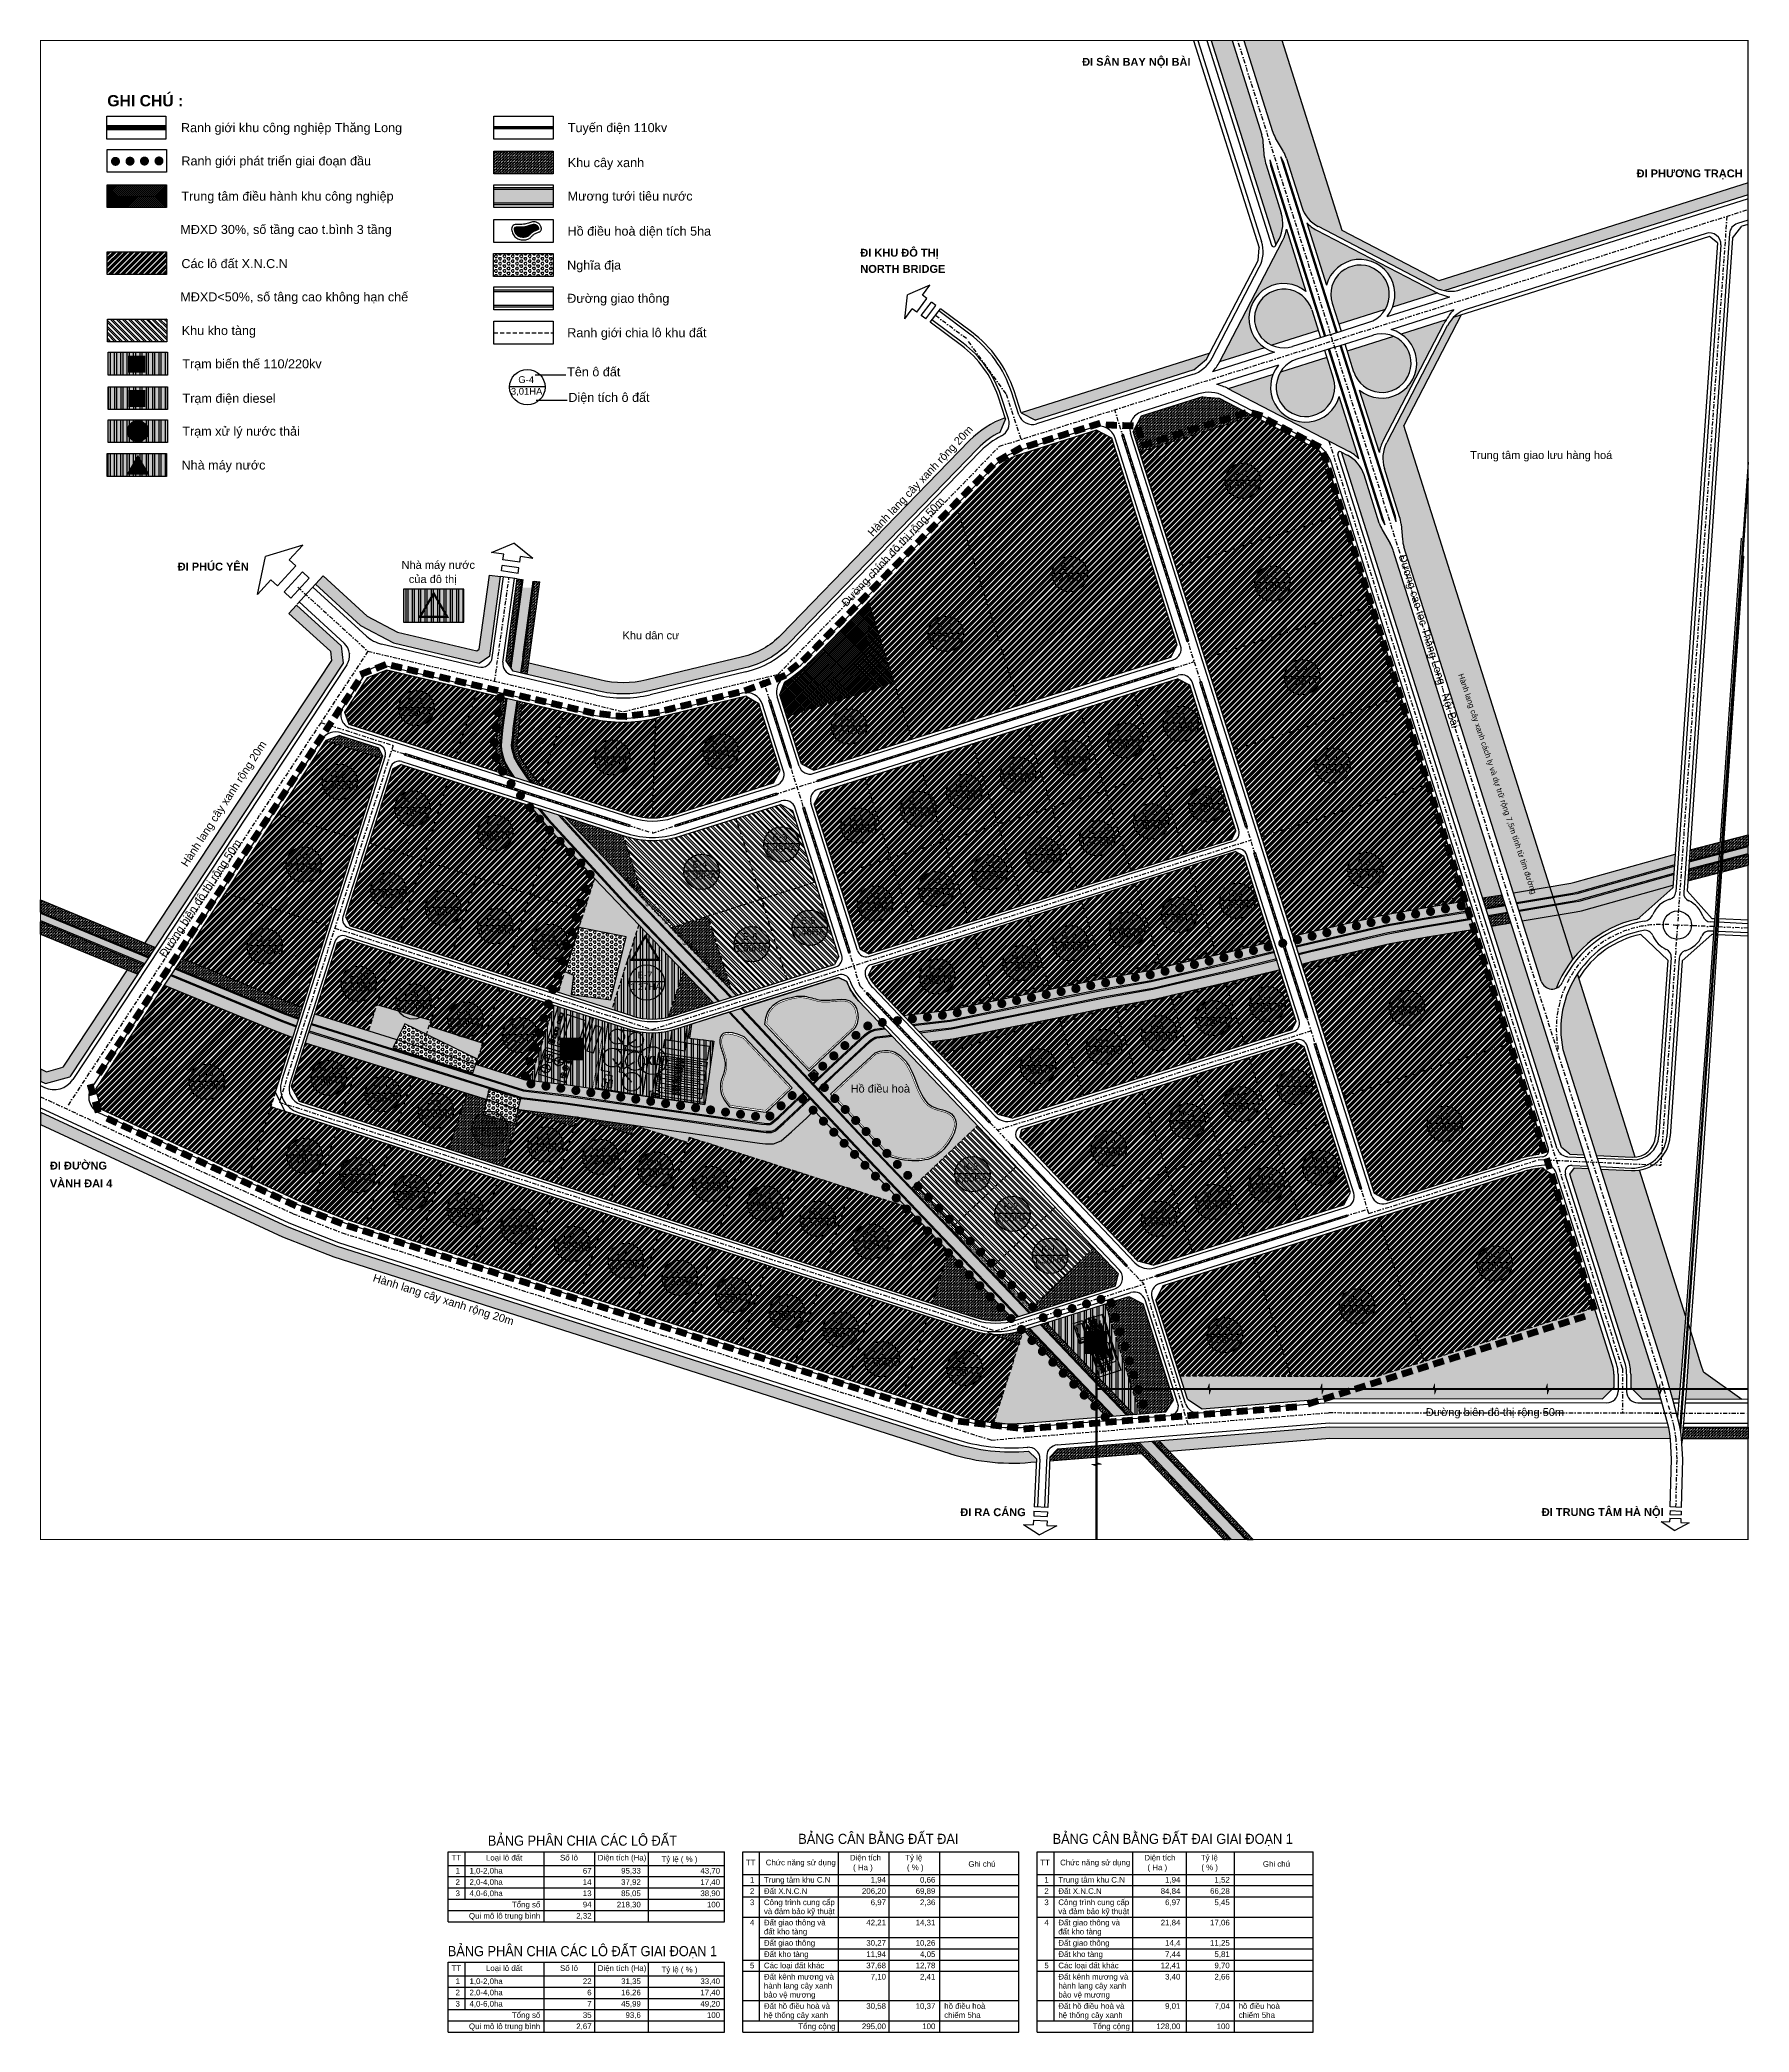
# Model space of a CAD drawing. Extents: x 30 to 1546, y -427 to 1340.
import ezdxf
from ezdxf.enums import TextEntityAlignment as Align

# ---------------------------------------------------------------- set-up
doc = ezdxf.new("R2010")
doc.units = 0
doc.header["$LTSCALE"] = 15
doc.header["$MEASUREMENT"] = 0
doc.linetypes.add('DASHDOT2', pattern=[0.5, 0.25, -0.125, 0, -0.125])
doc.linetypes.add('HIDDEN', pattern=[0.375, 0.25, -0.125])
doc.layers.get('0').update_dxf_attribs({"linetype": 'CONTINUOUS'})
for name, color, linetype in [('-DIEN110', 1, 'CONTINUOUS'), ('-KT1', 94, 'CONTINUOUS'), ('-KT4', 1, 'CONTINUOUS'), ('-NGHIADIA', 128, 'CONTINUOUS'), ('0-KYHIEU', 7, 'CONTINUOUS'), ('0-KYHIEU-HATCH', 255, 'CONTINUOUS'), ('CHIALO', 7, 'HIDDEN'), ('D-GHICHU', 7, 'CONTINUOUS'), ('DIEBTICH', 7, 'CONTINUOUS'), ('DUONGSAT', 7, 'CONTINUOUS'), ('GHICHU', 7, 'CONTINUOUS'), ('GT', 7, 'CONTINUOUS'), ('H-CAYXANH-CACHLY', 72, 'CONTINUOUS'), ('H-CONGNGHIEP', 5, 'CONTINUOUS'), ('H-HTKT', 254, 'CONTINUOUS'), ('H-KHO', 192, 'CONTINUOUS'), ('H-TRUNGTAM-KCN', 1, 'CONTINUOUS'), ('HANHLANG', 3, 'CONTINUOUS'), ('RANHGIOI', 1, 'CONTINUOUS'), ('RANHGIOI1', 1, 'CONTINUOUS'), ('TD1', 1, 'DASHDOT2'), ('TRAMBT', 251, 'CONTINUOUS'), ('TRAMDIEN', 251, 'CONTINUOUS'), ('TRAMXLNT', 251, 'CONTINUOUS')]:
    doc.layers.add(name, color=color, linetype=linetype)
doc.styles.add('GHICHU', font='', dxfattribs={"width": 0.9})
doc.styles.add('TILE', font='', dxfattribs={"width": 0.8})
doc.styles.add('VNARIALHBOLD', font='')
doc.styles.get('GHICHU').set_extended_font_data('.VnArial')
doc.styles.get('TILE').set_extended_font_data('.VnArialH')
doc.styles.get('VNARIALHBOLD').set_extended_font_data('.VnArialH', bold=True)
pattern_1 = [(0, (0, 0), (1.25, 1.25), [1.25, -1.25]), (90, (1.25, 0), (-1.25, 1.25), [1.25, -1.25])]
pattern_2 = [(90, (1980.2304, -330.065), (-5.625, 1e-15), []), (90, (1982.1054, -328.19), (-5.625, 1e-15), [])]

msp = doc.modelspace()

# ---------------------------------------------------------------- texts
for s, height, style, p in [('§i s©n bay néi bµi', 7, 'VNARIALHBOLD', (954.2, 1317.5)), ('ghi chó :', 10, 'VNARIALHBOLD', (89.3, 1281.5)), ('Ranh giíi khu c«ng nghiÖp Th¨ng Long', 8, 'GHICHU', (154.7, 1258.6)), ('TuyÕn ®iÖn 110kv', 8, 'GHICHU', (497.9, 1258.6)), ('Ranh giíi ph¸t triÓn giai ®o¹n ®Çu', 8, 'GHICHU', (155.1, 1229.1)), ('Khu c©y xanh', 8, 'GHICHU', (497.9, 1227.6)), ('§i ph\xad¬ng tr¹ch', 7, 'VNARIALHBOLD', (1446.1, 1218.5)), ('Trung t©m ®iÒu hµnh khu c«ng nghiÖp', 8, 'GHICHU', (155.1, 1197.8)), ('M\xad¬ng t\xadíi tiªu n\xadíc', 8, 'GHICHU', (497.7, 1197.9)), ('M§XD 30%, sè tÇng cao t.b×nh 3 tÇng', 8, 'GHICHU', (154.1, 1168.3)), ('Hå ®iÒu hoµ diÖn tÝch 5ha', 8, 'GHICHU', (497.7, 1166.8)), ('§i khu ®« thÞ', 7, 'VNARIALHBOLD', (757.4, 1148.1)), ('C¸c l« ®Êt X.N.C.N', 8, 'GHICHU', (155.1, 1138)), ('NghÜa ®Þa', 8, 'GHICHU', (497.3, 1136.7)), ('North Bridge', 7, 'VNARIALHBOLD', (757.4, 1133.8)), ('M§XD<50%, sè t©ng cao kh«ng h¹n chÕ', 8, 'GHICHU', (154.1, 1108.5)), ('§\xadêng giao th«ng ', 8, 'GHICHU', (497.4, 1107.2)), ('Khu kho tµng', 8, 'GHICHU', (155.4, 1078.6)), ('Ranh giíi chia l« khu ®Êt ', 8, 'GHICHU', (497.4, 1076.7)), ('Tr¹m biÕn thÕ 110/220kv', 8, 'GHICHU', (155.9, 1049.1)), ('Tªn « ®Êt', 8, 'GHICHU', (497.3, 1042)), ('Tr¹m ®iÖn diesel', 8, 'GHICHU', (156.1, 1018.5)), ('DiÖn tÝch « ®Êt', 8, 'GHICHU', (498.4, 1019.3)), ('Tr¹m xö lý n\xadíc th¶i', 8, 'GHICHU', (155.9, 989.3)), ('Trung t©m giao l\xadu hµng ho¸', 7, 'GHICHU', (1298.4, 968.6)), ('Nhµ m¸y n\xadíc', 8, 'GHICHU', (155.2, 959.3)), ('§i Phóc Yªn', 7, 'VNARIALHBOLD', (151.8, 869.7)), ('Nhµ m¸y n\xadíc', 7, 'GHICHU', (350.4, 871.2)), ('cña ®« thÞ', 7, 'GHICHU', (356.9, 858.6)), ('Khu d©n c\xad', 7, 'GHICHU', (546.4, 808.7)), ('Hå ®iÒu hoµ', 7, 'GHICHU', (748.8, 406.6)), ('§i ®\xadêng', 7, 'VNARIALHBOLD', (38.4, 338.3)), ('vµnh ®ai 4', 7, 'VNARIALHBOLD', (38.4, 322.5)), ('§\xadêng biªn ®« thÞ réng 50m', 7, 'GHICHU', (1259.1, 119.6)), ('§i ra c¶ng', 7, 'VNARIALHBOLD', (846.1, 30.8)), ('§i trung t©m hµ néi', 7, 'VNARIALHBOLD', (1362, 30.9))]:
    msp.add_text(s, height=height, dxfattribs=dict(style=style)).set_placement(p)
at = {"style": 'GHICHU'}
for s, height, rotation, p in [('Hµnh lang c©y xanh réng 20m', 7, 46.6969, (768.4, 899.4)), ('§\xadêng chÝnh ®« thÞ réng 50m', 7, 46.9381, (745.1, 837.2)), ('§\xadêng cao tèc Th¨ng Long - Néi Bµi', 7, 287.1303, (1235.1, 882.5)), ('Hµnh lang c©y xanh c¸ch ly vµ dù tr÷ réng 7,5m tÝnh tõ tim ®\xadêng', 5, 288.4464, (1287.8, 777.3)), ('Hµnh lang c©y xanh réng 20m', 7, 57.1069, (160.1, 606.2)), ('§\xadêng biªn ®« thÞ réng 50m', 7, 56.4429, (140.7, 526)), ('Hµnh lang b¶o vÖ m\xad¬ng t\xadíi réng 10m', 5, 313.6447, (547.9, 595)), ('Hµnh lang c©y xanh réng 20m', 7, 342.4827, (324.4, 239.3))]:
    msp.add_text(s, height=height, rotation=rotation, dxfattribs=at).set_placement(p)
at = {"layer": 'DIEBTICH', "style": 'TILE'}
for s, p in [('3,01HA', (447.4, 1025.7)), ('G-4', (454, 1036.1)), ('A-1', (1088.7, 952.9)), ('5,96HA', (1082, 942.5)), ('B-1', (935.2, 870.3)), ('A-2', (1115, 862)), ('12,4HA', (928.5, 859.9)), ('5,15HA', (1108.3, 851.6)), ('B-2', (825.3, 817.2)), ('6,21HA', (818.6, 806.8)), ('A-3', (1141.3, 778.8)), ('5,15HA', (1134.7, 768.4)), ('2,30HA', (349, 740.8)), ('G-1', (355.7, 751.2)), ('C-1', (1033.8, 737.5)), ('2,11HA', (732.8, 724.6)), ('B-3', (739.5, 734.9)), ('C-2', (984.7, 722.4)), ('1,48HA', (1027.2, 727.1)), ('E-2', (529.2, 707.4)), ('3,52HA', (619.1, 702.4)), ('E-1', (625.8, 712.8)), ('D-1', (937.1, 707.4)), ('1,50HA', (978.1, 712)), ('G-2', (287.5, 685.8)), ('2,82HA', (522.5, 697)), ('C-4', (889.4, 692.3)), ('1,50HA', (930.4, 697)), ('5,15HA', (1161.6, 690)), ('A-4', (1168.3, 700.4)), ('1,86HA', (280.9, 675.4)), ('1,50HA', (835.1, 666.8)), ('C-5', (841.7, 677.2)), ('1,50HA', (882.7, 681.9)), ('C-8', (1056.4, 666)), ('1,48HA', (345.6, 652)), ('F-2', (352.2, 662.3)), ('1,50HA', (794.2, 651.7)), ('C-6', (800.8, 662.1)), ('C-9', (1007.4, 650.9)), ('1,48HA', (1049.8, 655.6)), ('2,90HA', (418.8, 630.4)), ('F-1', (425.5, 640.8)), ('E-3', (679.6, 630.4)), ('1,48HA', (741.1, 636.7)), ('C-7', (747.8, 647)), ('C-10', (959.7, 635.9)), ('1,50HA', (1000.7, 640.5)), ('1,48HA', (672.9, 620)), ('C-11', (912, 620.8)), ('1,50HA', (953, 625.5)), ('2,72HA', (249, 602.1)), ('G-3', (255.7, 612.5)), ('2,98HA', (601.9, 595.8)), ('E-4', (608.6, 606.2)), ('1,50HA', (857.7, 595.3)), ('C-12', (864.4, 605.7)), ('1,50HA', (905.4, 610.4)), ('5,97HA', (1190.9, 597.3)), ('A-5  ', (1197.6, 607.7)), ('1,48HA', (324.2, 579.3)), ('F-6', (330.9, 589.6)), ('C-14', (762.5, 577.9)), ('1,50HA', (810, 580.2)), ('C-13', (816.7, 590.6)), ('D-1', (1084, 580.3)), ('1,50HA', (372.7, 563.7)), ('F-5', (379.4, 574.1)), ('1,48HA', (755.8, 567.5)), ('D-2', (1032.3, 567.9)), ('1,65HA', (1077.3, 570)), ('1,50HA', (418.9, 547.5)), ('F-4', (425.6, 557.9)), ('F-3', (474.1, 544.1)), ('E-6', (653.2, 542)), ('1,48HA', (697.9, 546)), ('E-5', (704.6, 556.3)), ('D-4', (935.9, 542.9)), ('1,50HA', (979.4, 544.4)), ('D-3', (986.1, 554.8)), ('1,60HA', (1025.6, 557.5)), ('3,01HA', (214.5, 529.6)), ('G-4', (221.2, 540)), ('1,50HA', (467.4, 533.7)), ('1,50HA', (646.5, 531.6)), ('D-5', (891.6, 525.1)), ('1,40HA', (929.2, 532.5)), ('F-10', (304.4, 506.8)), ('E-7', (559.9, 507.9)), ('D-6', (817.6, 513.2)), ('1,28HA', (885, 514.7)), ('1,40HA', (297.7, 496.4)), ('F-9', (352.9, 491.2)), ('1,27HA', (553.2, 497.5)), ('2,05HA', (810.9, 502.8)), ('1,00HA', (346.2, 480.8)), ('F-8', (399.1, 475)), ('L-2', (1062.6, 476.3)), ('1,10HA', (1104, 478.3)), ('L-1', (1110.6, 488.7)), ('6,84HA', (1227.6, 475.1)), ('N-1', (1234.3, 485.5)), ('1,20HA', (392.4, 464.6)), ('F-7', (447.6, 461.2)), ('L-3', (1014.5, 463.1)), ('1,19HA', (1055.9, 465.9)), ('1,42HA', (440.9, 450.8)), ('1,40HA', (959, 440.3)), ('L-4', (965.7, 450.7)), ('1,28HA', (1007.8, 452.7)), ('I-14', (169.8, 419.8)), ('H-11', (277.8, 423.3)), ('2,66HA', (900.6, 423.3)), ('L-5', (907.3, 433.7)), ('6,96HA', (163.1, 409.4)), ('1,00HA', (271.1, 413)), ('H-10', (325.7, 408.9)), ('1,48HA', (1128.3, 404.6)), ('M-1', (1135, 415)), ('1,00HA', (319, 398.5)), ('1,00HA', (366.2, 383.7)), ('F-9', (372.9, 394.1)), ('M-3', (1039.6, 384.9)), ('1,50HA', (1080.6, 389.6)), ('M-2', (1087.3, 400)), ('1,00HA', (413.9, 367.8)), ('H-8', (420.6, 378.2)), ('1,50HA', (1032.9, 374.5)), ('5,98HA', (1261.3, 372.1)), ('N-2', (1268, 382.5)), ('I-13', (256.4, 354.2)), ('1,00HA', (463.4, 353.6)), ('H-7', (470, 364)), ('H-6', (518.9, 353.2)), ('2,98HA', (963.3, 350)), ('M-4', (969.9, 360.4)), ('1,70HA', (249.7, 343.8)), ('I-12', (303.4, 337)), ('1,30HA', (512.2, 342.9)), ('1,40HA', (561.1, 331.5)), ('H-5', (567.8, 341.9)), ('K-3', (848.9, 337.7)), ('1,48HA', (1150.9, 333.1)), ('M-5', (1157.6, 343.5)), ('1,47HA', (296.7, 326.6)), ('I-11', (351, 321.8)), ('1,50HA', (609.4, 319)), ('H-4', (616.1, 329.4)), ('1,50HA', (842.3, 327.4)), ('M-7', (1062.2, 313.4)), ('1,50HA', (1103.2, 318.1)), ('M-6', (1109.9, 328.4)), ('1,50HA', (344.3, 311.4)), ('1,50HA', (392, 296.2)), ('I-10', (398.6, 306.6)), ('1,50HA', (658.3, 301.4)), ('H-3', (664.9, 311.8)), ('H-2', (711.5, 298.2)), ('K-2', (884.5, 302.6)), ('M-8', (1014.6, 298.3)), ('1,50HA', (1055.6, 303)), ('1,50HA', (439.6, 281)), ('I-9', (446.3, 291.4)), ('1,50HA', (704.9, 287.8)), ('H-1', (759, 278)), ('1,50HA', (877.9, 292.2)), ('1,88HA', (1007.9, 287.9)), ('1,50HA', (487.2, 265.8)), ('I-8', (493.9, 276.2)), ('I-7', (541.5, 261)), ('2,72HA', (752.3, 267.6)), ('K-1', (917.9, 265.3)), ('1,50HA', (534.9, 250.6)), ('I-6', (589.2, 245.8)), ('1,50HA', (911.3, 255)), ('8,15HA', (1305.5, 248.3)), ('N-3', (1312.2, 258.7)), ('1,50HA', (582.5, 235.4)), ('I-5', (636.8, 230.5)), ('1,50HA', (630.1, 220.2)), ('I-4', (684.4, 215.3)), ('6,24HA', (1183.4, 210.2)), ('N-4', (1190, 220.6)), ('1,50HA', (677.8, 204.9)), ('1,50HA', (725.4, 189.7)), ('I-3', (732, 200.1)), ('N-5', (1072.7, 195)), ('I-2', (768.5, 173.8)), ('4,88HA', (1066, 184.6)), ('1,50HA', (761.8, 163.4)), ('2,50HA', (835.3, 155.3)), ('I-1', (841.9, 165.7))]:
    msp.add_text(s, height=6, dxfattribs=at).set_placement(p)
at = {"layer": 'GHICHU', "style": 'TILE', "width": 0.9}
for s, p in [('b¶ng ph©n chia c¸c l« ®Êt', (510.9, -261.6)), ('b¶ng c©n b»ng ®Êt ®ai', (773.4, -260)), ('b¶ng c©n b»ng ®Êt ®ai giai ®o¹n 1', (1034.6, -260)), ('b¶ng ph©n chia c¸c l« ®Êt giai ®o¹n 1', (510.9, -359.6))]:
    msp.add_text(s, height=9, dxfattribs=at).set_placement(p, align=Align.CENTER)
at = {"layer": 'GHICHU', "style": 'GHICHU'}
for s, p in [('TT', (394.7, -274.7)), ('1', (398.3, -286.3)), ('1,0-2,0ha', (410.7, -286.3)), ('Lo¹i l« ®Êt', (425.3, -274.7)), ('Sè l«', (491, -274.7)), ('DiÖn tÝch (Ha)', (524.5, -274.7)), ('Tû lÖ ( % )', (581.1, -276)), ('TT', (655.9, -279)), ('Chøc n¨ng sö dông', (673.5, -279)), ('DiÖn tÝch', (748.2, -274.7)), ('( Ha )', (751, -283.3)), ('Tû lÖ', (797.3, -274.7)), ('( % )', (798.8, -283.3)), ('Ghi chó', (853.3, -280.3)), ('TT', (917.1, -279)), ('Chøc n¨ng sö dông', (934.7, -279)), ('DiÖn tÝch', (1009.4, -274.7)), ('( Ha )', (1012.2, -283.3)), ('Tû lÖ', (1059.5, -274.7)), ('( % )', (1060, -283.3)), ('Ghi chó', (1114.6, -280.3)), ('2', (398.3, -296.3)), ('2,0-4,0ha', (410.7, -296.3)), ('2', (659.5, -304.3)), ('1', (659.5, -294.3)), ('§Êt X.N.C.N', (671.9, -304.3)), ('Trung t©m khu C.N', (671.9, -294.3)), ('2', (920.7, -304.3)), ('1', (920.7, -294.3)), ('§Êt X.N.C.N', (933.1, -304.3)), ('Trung t©m khu C.N', (933.1, -294.3)), ('3', (398.3, -306.3)), ('4,0-6,0ha', (410.7, -306.3)), ('Tæng sè', (448.3, -316.3)), ('3', (659.5, -314.3)), ('vµ ®¶m b¶o kü thuËt', (671.9, -322.3)), ('C«ng tr×nh cung cÊp', (671.9, -314.3)), ('3', (920.7, -314.3)), ('vµ ®¶m b¶o kü thuËt', (933.1, -322.3)), ('C«ng tr×nh cung cÊp', (933.1, -314.3)), ('Qui m« l« trung b×nh', (410.2, -326.3)), ('4', (659.5, -332.3)), ('§Êt giao th«ng vµ', (671.9, -332.3)), ('®Êt kho tµng', (671.9, -340.3)), ('4', (920.7, -332.3)), ('§Êt giao th«ng vµ', (933.1, -332.3)), ('®Êt kho tµng', (933.1, -340.3)), ('§Êt giao th«ng', (671.9, -350.3)), ('§Êt giao th«ng', (933.1, -350.3)), ('TT', (394.7, -372.7)), ('Lo¹i l« ®Êt', (425.3, -372.7)), ('Sè l«', (491, -372.7)), ('DiÖn tÝch (Ha)', (524.5, -372.7)), ('Tû lÖ ( % )', (581.1, -374)), ('5', (659.5, -370.3)), ('§Êt kho tµng', (671.9, -360.3)), ('C¸c lo¹i ®Êt kh¸c', (671.9, -370.3)), ('5', (920.7, -370.3)), ('§Êt kho tµng', (933.1, -360.3)), ('C¸c lo¹i ®Êt kh¸c', (933.1, -370.3)), ('1', (398.3, -384.3)), ('1,0-2,0ha', (410.7, -384.3)), ('§Êt kªnh m\xad¬ng vµ ', (671.9, -380.3)), ('hµnh lang c©y xanh', (671.9, -388.3)), ('§Êt kªnh m\xad¬ng vµ ', (933.1, -380.3)), ('hµnh lang c©y xanh', (933.1, -388.3)), ('3', (398.3, -404.3)), ('2', (398.3, -394.3)), ('4,0-6,0ha', (410.7, -404.3)), ('2,0-4,0ha', (410.7, -394.3)), ('§Êt hå ®iÒu hoµ vµ', (671.9, -406.3)), ('b¶o vÖ m\xad¬ng', (671.9, -396.3)), ('hå ®iÒu hoµ', (831.9, -406.3)), ('§Êt hå ®iÒu hoµ vµ', (933.1, -406.3)), ('b¶o vÖ m\xad¬ng', (933.1, -396.3)), ('hå ®iÒu hoµ', (1093.1, -406.3)), ('Qui m« l« trung b×nh', (410.2, -424.3)), ('Tæng sè', (448.3, -414.3)), ('hÖ thèng c©y xanh', (671.9, -414.3)), ('Tæng céng', (702.4, -424.3)), ('chiÕm 5ha', (831.9, -414.3)), ('hÖ thèng c©y xanh', (933.1, -414.3)), ('Tæng céng', (963.6, -424.3)), ('chiÕm 5ha', (1093.1, -414.3))]:
    msp.add_text(s, height=5, dxfattribs=at).set_placement(p)
for s, p in [('67', (519, -286.3)), ('95,33', (562.7, -286.3)), ('43,70', (633, -286.3)), ('14', (519, -296.3)), ('37,92', (562.7, -296.3)), ('17,40', (633, -296.3)), ('206,20', (780.2, -304.3)), ('1,94', (780.2, -294.3)), ('69,89', (824, -304.3)), ('0,66', (824, -294.3)), ('84,84', (1041.4, -304.3)), ('1,94', (1041.4, -294.3)), ('66,28', (1085.2, -304.3)), ('1,52', (1085.2, -294.3)), ('94', (519, -316.3)), ('13', (519, -306.3)), ('218,30', (562.7, -316.3)), ('85,05', (562.7, -306.3)), ('38,90', (633, -306.3)), ('100', (633, -316.3)), ('6,97', (780.2, -314.3)), ('2,36', (824, -314.3)), ('6,97', (1041.4, -314.3)), ('5,45', (1085.2, -314.3)), ('2,32', (519, -326.3)), ('42,21', (780.2, -332.3)), ('14,31', (824, -332.3)), ('21,84', (1041.4, -332.3)), ('17,06', (1085.2, -332.3)), ('30,27', (780.2, -350.3)), ('10,26', (824, -350.3)), ('14,4', (1041.4, -350.3)), ('11,25', (1085.2, -350.3)), ('37,68', (780.2, -370.3)), ('11,94', (780.2, -360.3)), ('12,78', (824, -370.3)), ('4,05', (824, -360.3)), ('12,41', (1041.4, -370.3)), ('7,44', (1041.4, -360.3)), ('5,81', (1085.2, -360.3)), ('9,70', (1085.2, -370.3)), ('22', (519, -384.3)), ('31,35', (562.7, -384.3)), ('33,40', (633, -384.3)), ('7,10', (780.2, -380.3)), ('2,41', (824, -380.3)), ('3,40', (1041.4, -380.3)), ('2,66', (1085.2, -380.3)), ('6', (519, -394.3)), ('7', (519, -404.3)), ('45,99', (562.7, -404.3)), ('16,26', (562.7, -394.3)), ('49,20', (633, -404.3)), ('17,40', (633, -394.3)), ('30,58', (780.2, -406.3)), ('10,37', (824, -406.3)), ('9,01', (1041.4, -406.3)), ('7,04', (1085.2, -406.3)), ('2,67', (519, -424.3)), ('35', (519, -414.3)), ('93,6', (562.7, -414.3)), ('100', (633, -414.3)), ('295,00', (780.2, -424.3)), ('100', (824, -424.3)), ('128,00', (1041.4, -424.3)), ('100', (1085.2, -424.3))]:
    msp.add_text(s, height=5, dxfattribs=at).set_placement(p, align=Align.RIGHT)

# ---------------------------------------------------------------- blocks, each defined once
blk = doc.blocks.new('RG')
at = {"layer": 'RANHGIOI', "const_width": 6}
blk.add_lwpolyline([(-5, 0), (5, 0)], dxfattribs=at)
blk = doc.blocks.new('DT')
at = {"const_width": 2}
blk.add_lwpolyline([(0, 0), (20, 0)], dxfattribs=at)
blk = doc.blocks.new('*X2')
at = {"color": 0}
for p, q in [((804, 322), (804.5, 322)), ((804.2, 321.7), (804.2, 322.2)), ((805, 323), (805.5, 323)), ((805, 321), (805.5, 321)), ((805.2, 322.7), (805.2, 323.2)), ((805.2, 320.7), (805.2, 321.2)), ((806, 324), (806.4, 324)), ((806, 322), (806.5, 322)), ((806, 320), (806.5, 320)), ((806.2, 323.7), (806.2, 324.1)), ((806.2, 321.7), (806.2, 322.2)), ((806.2, 319.7), (806.2, 320.2)), ((807, 323), (807.3, 323)), ((807, 321), (807.5, 321)), ((807, 319), (807.5, 319)), ((807.2, 322.7), (807.2, 323.1)), ((807.2, 320.7), (807.2, 321.2)), ((807.2, 318.7), (807.2, 319.2)), ((808, 322), (808.3, 322)), ((808, 320), (808.5, 320)), ((808.2, 321.7), (808.2, 322)), ((808.2, 319.7), (808.2, 320.2)), ((808.2, 317.7), (808.2, 318.2)), ((809, 321), (809.2, 321)), ((809, 319), (809.5, 319)), ((809.2, 320.7), (809.2, 321)), ((809.2, 318.7), (809.2, 319.2)), ((810, 320), (810.2, 320)), ((810.2, 319.7), (810.2, 319.9)), ((810.2, 317.7), (810.2, 318.2)), ((811, 319), (811.1, 319)), ((811.2, 318.7), (811.2, 318.9)), ((808, 318), (808.5, 318)), ((808.2, 316.2), (808.2, 316.2)), ((808.5, 316), (808.5, 316)), ((809, 317), (809.5, 317)), ((809.2, 316.7), (809.2, 317.2)), ((809.2, 315.2), (809.2, 315.2)), ((809.4, 315), (809.5, 315)), ((810, 318), (810.5, 318)), ((810, 316), (810.5, 316)), ((810.2, 315.7), (810.2, 316.2)), ((810.2, 314.1), (810.2, 314.2)), ((810.4, 314), (810.5, 314)), ((811, 317), (811.5, 317)), ((811, 315), (811.5, 315)), ((811.2, 316.7), (811.2, 317.2)), ((811.2, 314.7), (811.2, 315.2)), ((811.2, 313.1), (811.2, 313.2)), ((811.3, 313), (811.5, 313)), ((812, 318), (812.1, 318)), ((812, 316), (812.5, 316)), ((812, 314), (812.5, 314)), ((812.2, 317.7), (812.2, 317.8)), ((812.2, 315.7), (812.2, 316.2)), ((812.2, 313.7), (812.2, 314.2)), ((812.2, 312), (812.2, 312.2)), ((812.3, 312), (812.5, 312)), ((813, 317), (813, 317)), ((813, 315), (813.5, 315)), ((813, 313), (813.5, 313)), ((813.2, 316.7), (813.2, 316.8)), ((813.2, 314.7), (813.2, 315.2)), ((813.2, 312.8), (813.2, 313.2)), ((813.2, 311), (813.2, 311.2)), ((813.2, 311), (813.5, 311)), ((814, 314), (814.5, 314)), ((814, 312), (814.5, 312)), ((814.2, 313.7), (814.2, 314.2)), ((814.2, 311.8), (814.2, 312.2)), ((814.2, 309.9), (814.2, 310.2)), ((814.2, 310), (814.5, 310)), ((815, 313), (815.5, 313)), ((815, 311), (815.5, 311)), ((815.1, 309), (815.5, 309)), ((815.2, 312.8), (815.2, 313.2)), ((815.2, 310.8), (815.2, 311.2)), ((815.2, 308.9), (815.2, 309.2)), ((816, 312), (816.5, 312)), ((816, 310), (816.5, 310)), ((816.1, 308), (816.5, 308)), ((816.2, 311.8), (816.2, 312.2)), ((816.2, 309.7), (816.2, 310.2)), ((816.2, 307.8), (816.2, 308.2)), ((817, 311), (817.5, 311)), ((817, 309), (817.5, 309)), ((817, 307), (817.5, 307)), ((817.2, 310.8), (817.2, 311.2)), ((817.2, 308.7), (817.2, 309.2)), ((817.2, 306.8), (817.2, 307.2)), ((818, 310), (818.5, 310)), ((818, 308), (818.5, 308)), ((818, 306), (818.5, 306)), ((818.2, 309.7), (818.2, 310.2)), ((818.2, 307.7), (818.2, 308.2)), ((818.2, 305.7), (818.2, 306.2)), ((819, 309), (819.5, 309)), ((819, 307), (819.5, 307)), ((819, 305), (819.5, 305)), ((819.2, 308.7), (819.2, 309.2)), ((819.2, 306.7), (819.2, 307.2)), ((819.2, 304.7), (819.2, 305.2)), ((820, 308), (820.5, 308)), ((820, 306), (820.5, 306)), ((820, 304), (820.5, 304)), ((820.2, 307.7), (820.2, 308.2)), ((820.2, 305.7), (820.2, 306.2)), ((820.2, 303.7), (820.2, 304.2)), ((821, 307), (821.5, 307)), ((821, 305), (821.5, 305)), ((821, 303), (821.5, 303)), ((821.2, 306.7), (821.2, 307.2)), ((821.2, 304.7), (821.2, 305.2)), ((821.2, 302.7), (821.2, 303.2)), ((822, 306), (822.5, 306)), ((822, 304), (822.5, 304)), ((822, 302), (822.5, 302)), ((822.2, 305.7), (822.2, 306.2)), ((822.2, 303.7), (822.2, 304.2)), ((822.2, 301.7), (822.2, 302.2)), ((823, 305), (823.5, 305)), ((823, 303), (823.5, 303)), ((823, 301), (823.5, 301)), ((823.2, 304.7), (823.2, 305.2)), ((823.2, 302.7), (823.2, 303.2)), ((823.2, 300.7), (823.2, 301.2)), ((824, 304), (824.5, 304)), ((824, 302), (824.5, 302)), ((824.2, 303.7), (824.2, 304.2)), ((824.2, 301.7), (824.2, 302.2)), ((825, 303), (825.5, 303)), ((825, 301), (825.5, 301)), ((825.2, 302.7), (825.2, 303.2)), ((825.2, 300.7), (825.2, 301.2)), ((826, 302), (826.5, 302)), ((826.2, 301.7), (826.2, 302.2)), ((827, 301), (827.5, 301)), ((827.2, 300.7), (827.2, 301.2)), ((824, 300), (824.5, 300)), ((824.2, 299.7), (824.2, 300.2)), ((825, 299), (825.5, 299)), ((825.2, 298.7), (825.2, 299.2)), ((826, 300), (826.5, 300)), ((826, 298), (826.5, 298)), ((826.2, 299.7), (826.2, 300.2)), ((826.2, 297.7), (826.2, 298.2)), ((827, 299), (827.5, 299)), ((827, 297), (827.5, 297)), ((827.2, 298.7), (827.2, 299.2)), ((827.2, 296.7), (827.2, 297.2)), ((828, 300), (828.5, 300)), ((828, 298), (828.5, 298)), ((828, 296), (828.5, 296)), ((828.2, 299.7), (828.2, 300.2)), ((828.2, 297.7), (828.2, 298.2)), ((828.2, 295.8), (828.2, 296.2)), ((829, 299), (829.5, 299)), ((829, 297), (829.5, 297)), ((829, 295), (829.5, 295)), ((829.2, 298.7), (829.2, 299.2)), ((829.2, 296.7), (829.2, 297.2)), ((829.2, 294.7), (829.2, 295.2)), ((830, 298), (830.5, 298)), ((830, 296), (830.5, 296)), ((830, 294), (830.5, 294)), ((830.2, 297.7), (830.2, 298.2)), ((830.2, 295.8), (830.2, 296.2)), ((830.2, 293.7), (830.2, 294.2)), ((831, 297), (831.5, 297)), ((831, 295), (831.5, 295)), ((831, 293), (831.5, 293)), ((831.2, 296.7), (831.2, 297.2)), ((831.2, 294.7), (831.2, 295.2)), ((831.2, 292.7), (831.2, 293.2)), ((832, 296), (832.5, 296)), ((832, 294), (832.5, 294)), ((832, 292), (832.5, 292)), ((832.2, 295.8), (832.2, 296.2)), ((832.2, 293.7), (832.2, 294.2)), ((832.2, 291.7), (832.2, 292.2)), ((833, 295), (833.5, 295)), ((833, 293), (833.5, 293)), ((833, 291), (833.5, 291)), ((833.2, 294.7), (833.2, 295.2)), ((833.2, 292.7), (833.2, 293.2)), ((833.2, 290.7), (833.2, 291.2)), ((834, 294), (834.5, 294)), ((834, 292), (834.5, 292)), ((834, 290), (834.5, 290)), ((834.2, 293.7), (834.2, 294.2)), ((834.2, 291.7), (834.2, 292.2)), ((834.2, 289.7), (834.2, 290.2)), ((835, 293), (835.5, 293)), ((835, 291), (835.5, 291)), ((835, 289), (835.5, 289)), ((835.2, 292.7), (835.2, 293.2)), ((835.2, 290.7), (835.2, 291.2)), ((835.2, 288.7), (835.2, 289.2)), ((836, 292), (836.5, 292)), ((836, 290), (836.5, 290)), ((836, 288), (836.5, 288)), ((836.2, 291.7), (836.2, 292.2)), ((836.2, 289.7), (836.2, 290.2)), ((836.2, 287.7), (836.2, 288.2)), ((837, 291), (837.5, 291)), ((837, 289), (837.5, 289)), ((837, 287), (837.5, 287)), ((837.2, 290.7), (837.2, 291.2)), ((837.2, 288.7), (837.2, 289.2)), ((837.2, 286.7), (837.2, 287.2)), ((838, 290), (838.5, 290)), ((838, 288), (838.5, 288)), ((838, 286), (838.5, 286)), ((838.2, 289.7), (838.2, 290.2)), ((838.2, 287.7), (838.2, 288.2)), ((838.2, 285.7), (838.2, 286.2)), ((839, 289), (839.5, 289)), ((839, 287), (839.5, 287)), ((839, 285), (839.5, 285)), ((839.2, 288.7), (839.2, 289.2)), ((839.2, 286.7), (839.2, 287.2)), ((839.2, 284.7), (839.2, 285.2)), ((840, 288), (840.5, 288)), ((840, 286), (840.5, 286)), ((840, 284), (840.5, 284)), ((840.2, 287.7), (840.2, 288.2)), ((840.2, 285.7), (840.2, 286.2)), ((840.2, 283.7), (840.2, 284.2)), ((841, 287), (841.5, 287)), ((841, 285), (841.5, 285)), ((841, 283), (841.5, 283)), ((841.2, 286.7), (841.2, 287.2)), ((841.2, 284.7), (841.2, 285.2)), ((841.2, 282.7), (841.2, 283.2)), ((842, 286), (842.5, 286)), ((842, 284), (842.5, 284)), ((842.2, 285.7), (842.2, 286.2)), ((842.2, 283.7), (842.2, 284.2)), ((843, 285), (843.5, 285)), ((843, 283), (843.5, 283)), ((843.2, 284.7), (843.2, 285.2)), ((843.2, 282.7), (843.2, 283.2)), ((844, 284), (844.5, 284)), ((844.2, 283.7), (844.2, 284.2)), ((845, 283), (845.4, 283)), ((845.2, 282.7), (845.2, 283.2)), ((842, 282), (842.5, 282)), ((842.2, 281.7), (842.2, 282.2)), ((843, 281), (843.5, 281)), ((843.2, 280.8), (843.2, 281.3)), ((844, 282), (844.5, 282)), ((844, 280), (844.5, 280)), ((844.2, 281.7), (844.2, 282.2)), ((844.2, 279.7), (844.2, 280.2)), ((845, 281), (845.5, 281)), ((845, 279), (845.5, 279)), ((845.2, 280.8), (845.2, 281.3)), ((845.2, 278.7), (845.2, 279.2)), ((846, 282), (846.4, 282)), ((846, 280), (846.5, 280)), ((846, 278), (846.5, 278)), ((846.2, 281.7), (846.2, 282.1)), ((846.2, 279.7), (846.2, 280.2)), ((846.2, 277.7), (846.2, 278.2)), ((847, 281), (847.3, 281)), ((847, 279), (847.5, 279)), ((847, 277), (847.5, 277)), ((847.2, 280.8), (847.2, 281.1)), ((847.2, 278.7), (847.2, 279.2)), ((847.2, 276.7), (847.2, 277.2)), ((848, 280), (848.3, 280)), ((848, 278), (848.5, 278)), ((848, 276), (848.5, 276)), ((848.2, 279.7), (848.2, 280)), ((848.2, 277.7), (848.2, 278.2)), ((848.2, 275.7), (848.2, 276.2)), ((848.2, 274.2), (848.2, 274.2)), ((848.5, 274), (848.5, 274)), ((849, 279), (849.2, 279)), ((849, 277), (849.5, 277)), ((849, 275), (849.5, 275)), ((849.2, 278.7), (849.2, 279)), ((849.2, 276.7), (849.2, 277.2)), ((849.2, 274.7), (849.2, 275.2)), ((849.2, 273.2), (849.2, 273.2)), ((849.4, 273), (849.5, 273)), ((850, 278), (850.2, 278)), ((850, 276), (850.5, 276)), ((850, 274), (850.5, 274)), ((850.2, 277.7), (850.2, 277.9)), ((850.2, 275.7), (850.2, 276.2)), ((850.2, 273.7), (850.2, 274.2)), ((850.2, 272.1), (850.2, 272.2)), ((850.4, 272), (850.5, 272)), ((851, 277), (851.1, 277)), ((851, 275), (851.5, 275)), ((851, 273), (851.5, 273)), ((851.2, 276.7), (851.2, 276.9)), ((851.2, 274.7), (851.2, 275.2)), ((851.2, 272.7), (851.2, 273.2)), ((851.2, 271.1), (851.2, 271.2)), ((851.3, 271), (851.5, 271)), ((852, 276), (852.1, 276)), ((852, 274), (852.5, 274)), ((852, 272), (852.5, 272)), ((852.2, 275.7), (852.2, 275.8)), ((852.2, 273.7), (852.2, 274.2)), ((852.2, 271.8), (852.2, 272.2)), ((852.2, 270), (852.2, 270.2)), ((852.3, 270), (852.5, 270)), ((853, 275), (853, 275)), ((853, 273), (853.5, 273)), ((853, 271), (853.5, 271)), ((853.2, 274.7), (853.2, 274.8)), ((853.2, 272.7), (853.2, 273.2)), ((853.2, 270.8), (853.2, 271.2)), ((853.2, 269), (853.2, 269.2)), ((853.2, 269), (853.5, 269)), ((854, 274), (854, 274)), ((854, 272), (854.5, 272)), ((854, 270), (854.5, 270)), ((854.2, 271.8), (854.2, 272.2)), ((854.2, 269.7), (854.2, 270.2)), ((854.2, 267.9), (854.2, 268.2)), ((854.2, 268), (854.5, 268)), ((855, 271), (855.5, 271)), ((855, 269), (855.5, 269)), ((855.1, 267), (855.5, 267)), ((855.2, 270.8), (855.2, 271.2)), ((855.2, 268.7), (855.2, 269.2)), ((855.2, 266.9), (855.2, 267.2)), ((856, 270), (856.5, 270)), ((856, 268), (856.5, 268)), ((856.1, 266), (856.5, 266)), ((856.2, 269.7), (856.2, 270.2)), ((856.2, 267.7), (856.2, 268.2)), ((856.2, 265.8), (856.2, 266.2)), ((857, 269), (857.5, 269)), ((857, 267), (857.5, 267)), ((857.2, 268.7), (857.2, 269.2)), ((857.2, 266.7), (857.2, 267.2)), ((857.2, 264.8), (857.2, 265.2)), ((858, 268), (858.5, 268)), ((858, 266), (858.5, 266)), ((858.2, 267.7), (858.2, 268.2)), ((858.2, 265.8), (858.2, 266.2)), ((859, 267), (859.5, 267)), ((859.2, 266.7), (859.2, 267.2)), ((859.2, 264.8), (859.2, 265.2)), ((860, 266), (860.5, 266)), ((860.2, 265.8), (860.2, 266.2)), ((861.2, 264.8), (861.2, 265.2)), ((857.1, 265), (857.5, 265)), ((858, 264), (858.5, 264)), ((858.2, 263.8), (858.2, 264.2)), ((859, 265), (859.5, 265)), ((859, 263), (859.5, 263)), ((859.2, 262.7), (859.2, 263.2)), ((860, 264), (860.5, 264)), ((860, 262), (860.5, 262)), ((860.2, 263.8), (860.2, 264.2)), ((860.2, 261.7), (860.2, 262.2)), ((861, 265), (861.5, 265)), ((861, 263), (861.5, 263)), ((861, 261), (861.5, 261)), ((861.2, 262.7), (861.2, 263.2)), ((861.2, 260.7), (861.2, 261.2)), ((862, 264), (862.5, 264)), ((862, 262), (862.5, 262)), ((862, 260), (862.5, 260)), ((862.2, 263.8), (862.2, 264.2)), ((862.2, 261.7), (862.2, 262.2)), ((862.2, 259.7), (862.2, 260.2)), ((863, 263), (863.5, 263)), ((863, 261), (863.5, 261)), ((863, 259), (863.5, 259)), ((863.2, 262.7), (863.2, 263.2)), ((863.2, 260.7), (863.2, 261.2)), ((863.2, 258.7), (863.2, 259.2)), ((864, 262), (864.5, 262)), ((864, 260), (864.5, 260)), ((864, 258), (864.5, 258)), ((864.2, 261.7), (864.2, 262.2)), ((864.2, 259.7), (864.2, 260.2)), ((864.2, 257.7), (864.2, 258.2)), ((865, 261), (865.5, 261)), ((865, 259), (865.5, 259)), ((865, 257), (865.5, 257)), ((865.2, 260.7), (865.2, 261.2)), ((865.2, 258.7), (865.2, 259.2)), ((865.2, 256.7), (865.2, 257.2)), ((866, 260), (866.5, 260)), ((866, 258), (866.5, 258)), ((866, 256), (866.5, 256)), ((866.2, 259.7), (866.2, 260.2)), ((866.2, 257.7), (866.2, 258.2)), ((866.2, 255.7), (866.2, 256.2)), ((867, 259), (867.5, 259)), ((867, 257), (867.5, 257)), ((867, 255), (867.5, 255)), ((867.2, 258.7), (867.2, 259.2)), ((867.2, 256.7), (867.2, 257.2)), ((867.2, 254.7), (867.2, 255.2)), ((868, 258), (868.5, 258)), ((868, 256), (868.5, 256)), ((868, 254), (868.5, 254)), ((868.2, 257.7), (868.2, 258.2)), ((868.2, 255.7), (868.2, 256.2)), ((868.2, 253.7), (868.2, 254.2)), ((869, 257), (869.5, 257)), ((869, 255), (869.5, 255)), ((869, 253), (869.5, 253)), ((869.2, 256.7), (869.2, 257.2)), ((869.2, 254.7), (869.2, 255.2)), ((869.2, 252.7), (869.2, 253.2)), ((870, 256), (870.5, 256)), ((870, 254), (870.5, 254)), ((870, 252), (870.5, 252)), ((870.2, 255.7), (870.2, 256.2)), ((870.2, 253.7), (870.2, 254.2)), ((870.2, 251.7), (870.2, 252.2)), ((871, 255), (871.5, 255)), ((871, 253), (871.5, 253)), ((871, 251), (871.5, 251)), ((871.2, 254.7), (871.2, 255.2)), ((871.2, 252.7), (871.2, 253.2)), ((871.2, 250.7), (871.2, 251.2)), ((872, 254), (872.5, 254)), ((872, 252), (872.5, 252)), ((872, 250), (872.5, 250)), ((872.2, 253.7), (872.2, 254.2)), ((872.2, 251.7), (872.2, 252.2)), ((872.2, 249.7), (872.2, 250.2)), ((873, 253), (873.5, 253)), ((873, 251), (873.5, 251)), ((873, 249), (873.5, 249)), ((873.2, 252.7), (873.2, 253.2)), ((873.2, 250.7), (873.2, 251.2)), ((873.2, 248.8), (873.2, 249.2)), ((874, 252), (874.5, 252)), ((874, 250), (874.5, 250)), ((874, 248), (874.5, 248)), ((874.2, 251.7), (874.2, 252.2)), ((874.2, 249.7), (874.2, 250.2)), ((874.2, 247.8), (874.2, 248.2)), ((875, 251), (875.5, 251)), ((875, 249), (875.5, 249)), ((875.2, 250.7), (875.2, 251.2)), ((875.2, 248.8), (875.2, 249.2)), ((876, 250), (876.5, 250)), ((876, 248), (876.5, 248)), ((876.2, 249.7), (876.2, 250.2)), ((876.2, 247.8), (876.2, 248.2)), ((877, 249), (877.5, 249)), ((877.2, 248.8), (877.2, 249.2)), ((878, 248), (878.5, 248)), ((878.2, 247.8), (878.2, 248.2)), ((875, 247), (875.5, 247)), ((875.2, 246.7), (875.2, 247.2)), ((876, 246), (876.5, 246)), ((876.2, 245.7), (876.2, 246.2)), ((877, 247), (877.5, 247)), ((877, 245), (877.5, 245)), ((877.2, 246.7), (877.2, 247.2)), ((877.2, 244.7), (877.2, 245.2)), ((878, 246), (878.5, 246)), ((878, 244), (878.5, 244)), ((878.2, 245.7), (878.2, 246.2)), ((878.2, 243.7), (878.2, 244.2)), ((879, 247), (879.5, 247)), ((879, 245), (879.5, 245)), ((879, 243), (879.5, 243)), ((879.2, 246.7), (879.2, 247.2)), ((879.2, 244.7), (879.2, 245.2)), ((879.2, 242.7), (879.2, 243.2)), ((880, 246), (880.5, 246)), ((880, 244), (880.5, 244)), ((880, 242), (880.5, 242)), ((880.2, 245.7), (880.2, 246.2)), ((880.2, 243.7), (880.2, 244.2)), ((880.2, 241.7), (880.2, 242.2)), ((881, 245), (881.5, 245)), ((881, 243), (881.5, 243)), ((881, 241), (881.5, 241)), ((881.2, 244.7), (881.2, 245.2)), ((881.2, 242.7), (881.2, 243.2)), ((881.2, 240.8), (881.2, 241.2)), ((882, 244), (882.5, 244)), ((882, 242), (882.5, 242)), ((882, 240), (882.5, 240)), ((882.2, 243.7), (882.2, 244.2)), ((882.2, 241.7), (882.2, 242.2)), ((882.2, 239.7), (882.2, 240.2)), ((883, 243), (883.5, 243)), ((883, 241), (883.5, 241)), ((883, 239), (883.5, 239)), ((883.2, 242.7), (883.2, 243.2)), ((883.2, 240.8), (883.2, 241.2)), ((883.2, 238.7), (883.2, 239.2)), ((884, 242), (884.5, 242)), ((884, 240), (884.5, 240)), ((884, 238), (884.5, 238)), ((884.2, 241.7), (884.2, 242.2)), ((884.2, 239.7), (884.2, 240.2)), ((884.2, 237.7), (884.2, 238.2)), ((885, 241), (885.4, 241)), ((885, 239), (885.5, 239)), ((885, 237), (885.5, 237)), ((885.2, 240.8), (885.2, 241.2)), ((885.2, 238.7), (885.2, 239.2)), ((885.2, 236.7), (885.2, 237.2)), ((886, 240), (886.4, 240)), ((886, 238), (886.5, 238)), ((886, 236), (886.5, 236)), ((886.2, 239.7), (886.2, 240.2)), ((886.2, 237.7), (886.2, 238.2)), ((886.2, 235.7), (886.2, 236.2)), ((887, 239), (887.3, 239)), ((887, 237), (887.5, 237)), ((887, 235), (887.5, 235)), ((887.2, 238.7), (887.2, 239.1)), ((887.2, 236.7), (887.2, 237.2)), ((887.2, 234.7), (887.2, 235.2)), ((888, 238), (888.3, 238)), ((888, 236), (888.5, 236)), ((888, 234), (888.5, 234)), ((888.2, 237.7), (888.2, 238.1)), ((888.2, 235.7), (888.2, 236.2)), ((888.2, 233.8), (888.2, 234.3)), ((888.5, 232), (888.5, 232)), ((889, 237), (889.3, 237)), ((889, 235), (889.5, 235)), ((889, 233), (889.5, 233)), ((889.2, 236.7), (889.2, 237)), ((889.2, 234.7), (889.2, 235.2)), ((889.2, 232.8), (889.2, 233.2)), ((889.2, 231.2), (889.2, 231.2)), ((889.4, 231), (889.5, 231)), ((890, 236), (890.2, 236)), ((890, 234), (890.5, 234)), ((890, 232), (890.5, 232)), ((890.2, 235.7), (890.2, 236)), ((890.2, 233.8), (890.2, 234.3)), ((890.2, 231.7), (890.2, 232.2)), ((890.2, 230.2), (890.2, 230.2)), ((890.4, 230), (890.5, 230)), ((891, 235), (891.2, 235)), ((891, 233), (891.5, 233)), ((891, 231), (891.5, 231)), ((891.2, 234.7), (891.2, 234.9)), ((891.2, 232.8), (891.2, 233.2)), ((891.2, 230.8), (891.2, 231.2)), ((892, 234), (892.1, 234)), ((892, 232), (892.5, 232)), ((892, 230), (892.5, 230)), ((892.2, 233.8), (892.2, 233.9)), ((892.2, 231.7), (892.2, 232.2)), ((892.2, 229.7), (892.2, 230.2)), ((893, 233), (893.1, 233)), ((893, 231), (893.5, 231)), ((893.2, 232.8), (893.2, 232.8)), ((893.2, 230.8), (893.2, 231.2)), ((894, 232), (894, 232)), ((894, 230), (894.5, 230)), ((894.2, 231.7), (894.2, 231.8)), ((894.2, 229.7), (894.2, 230.2)), ((891.2, 229.1), (891.2, 229.2)), ((891.4, 229), (891.5, 229)), ((892.2, 228.1), (892.2, 228.2)), ((892.3, 228), (892.5, 228)), ((893, 229), (893.5, 229)), ((893.2, 228.7), (893.2, 229.2)), ((893.2, 227), (893.2, 227.2)), ((893.3, 227), (893.5, 227)), ((894, 228), (894.5, 228)), ((894.2, 227.7), (894.2, 228.2)), ((894.2, 226), (894.2, 226.2)), ((894.2, 226), (894.5, 226)), ((895, 229), (895.5, 229)), ((895, 227), (895.5, 227)), ((895.2, 228.7), (895.2, 229.2)), ((895.2, 226.7), (895.2, 227.2)), ((895.2, 224.9), (895.2, 225.2)), ((895.2, 225), (895.5, 225)), ((896, 228), (896.5, 228)), ((896, 226), (896.5, 226)), ((896.1, 224), (896.5, 224)), ((896.2, 227.7), (896.2, 228.2)), ((896.2, 225.8), (896.2, 226.2)), ((896.2, 223.9), (896.2, 224.2)), ((897, 227), (897.5, 227)), ((897, 225), (897.5, 225)), ((897.1, 223), (897.5, 223)), ((897.2, 226.7), (897.2, 227.2)), ((897.2, 224.8), (897.2, 225.2)), ((897.2, 222.8), (897.2, 223.2)), ((898, 226), (898.5, 226)), ((898, 224), (898.5, 224)), ((898, 222), (898.5, 222)), ((898.2, 225.8), (898.2, 226.2)), ((898.2, 223.8), (898.2, 224.2)), ((898.2, 221.8), (898.2, 222.2)), ((899, 225), (899.5, 225)), ((899, 223), (899.5, 223)), ((899, 221), (899.5, 221)), ((899.2, 224.8), (899.2, 225.2)), ((899.2, 222.7), (899.2, 223.2)), ((899.2, 220.7), (899.2, 221.2)), ((900, 224), (900.5, 224)), ((900, 222), (900.5, 222)), ((900, 220), (900.5, 220)), ((900.2, 223.8), (900.2, 224.2)), ((900.2, 221.7), (900.2, 222.2)), ((900.2, 219.7), (900.2, 220.2)), ((901, 223), (901.5, 223)), ((901, 221), (901.5, 221)), ((901, 219), (901.5, 219)), ((901.2, 222.7), (901.2, 223.2)), ((901.2, 220.7), (901.2, 221.2)), ((901.2, 218.7), (901.2, 219.2)), ((902, 222), (902.5, 222)), ((902, 220), (902.5, 220)), ((902, 218), (902.5, 218)), ((902.2, 221.7), (902.2, 222.2)), ((902.2, 219.7), (902.2, 220.2)), ((902.2, 217.7), (902.2, 218.2)), ((903, 221), (903.5, 221)), ((903, 219), (903.5, 219)), ((903, 217), (903.5, 217)), ((903.2, 220.7), (903.2, 221.2)), ((903.2, 218.7), (903.2, 219.2)), ((903.2, 216.8), (903.2, 217.2)), ((904, 220), (904.5, 220)), ((904, 218), (904.5, 218)), ((904, 216), (904.5, 216)), ((904.2, 219.7), (904.2, 220.2)), ((904.2, 217.7), (904.2, 218.2)), ((904.2, 215.8), (904.2, 216.2)), ((905, 219), (905.5, 219)), ((905, 217), (905.5, 217)), ((905, 215), (905.5, 215)), ((905.2, 218.7), (905.2, 219.2)), ((905.2, 216.8), (905.2, 217.2)), ((905.2, 214.7), (905.2, 215.2)), ((906, 218), (906.5, 218)), ((906, 216), (906.5, 216)), ((906, 214), (906.5, 214)), ((906.2, 217.7), (906.2, 218.2)), ((906.2, 215.8), (906.2, 216.2)), ((906.2, 213.8), (906.2, 214.2)), ((907, 217), (907.5, 217)), ((907, 215), (907.5, 215)), ((907, 213), (907.5, 213)), ((907.2, 216.8), (907.2, 217.2)), ((907.2, 214.7), (907.2, 215.2)), ((907.2, 212.7), (907.2, 213.2)), ((908, 216), (908.5, 216)), ((908, 214), (908.5, 214)), ((908.2, 215.8), (908.2, 216.2)), ((908.2, 213.8), (908.2, 214.2)), ((908.2, 211.8), (908.2, 212.2)), ((909, 215), (909.5, 215)), ((909, 213), (909.5, 213)), ((909.2, 214.7), (909.2, 215.2)), ((909.2, 212.7), (909.2, 213.2)), ((910, 214), (910.5, 214)), ((910.2, 213.8), (910.2, 214.2)), ((910.2, 211.8), (910.2, 212.2)), ((911, 213), (911.5, 213)), ((911.2, 212.7), (911.2, 213.2)), ((908, 212), (908.5, 212)), ((910, 212), (910.5, 212))]:
    blk.add_line(p, q, dxfattribs=at)
blk = doc.blocks.new('BT1')
at = {"layer": 'D-GHICHU'}
for color, points in [(255, [(0, 9.72), (9.72, 9.72), (9.72, 0), (0, 0)]), (1, [(4.86, 9.72), (0, 0), (9.72, 0)])]:
    blk.add_hatch(color=color, dxfattribs=at).paths.add_polyline_path(points)
at = {"layer": 'D-GHICHU', "color": 1, "const_width": 0.375}
blk.add_lwpolyline([(0, 9.72), (9.72, 9.72), (9.72, 0), (0, 0)], close=True, dxfattribs=at)
blk = doc.blocks.new('BT2')
at = {"layer": 'D-GHICHU'}
blk.add_hatch(color=255, dxfattribs=at).paths.add_polyline_path([(0, 9.72), (9.72, 9.72), (9.72, 0), (0, 0)])
at = {"layer": 'D-GHICHU', "color": 1, "const_width": 0.375}
blk.add_lwpolyline([(0, 9.72), (9.72, 9.72), (9.72, 0), (0, 0)], close=True, dxfattribs=at)
at = {"layer": 'D-GHICHU', "color": 1, "const_width": 0.36}
blk.add_lwpolyline([(0, 0), (4.86, 9.72), (9.72, 0)], dxfattribs=at)
blk = doc.blocks.new('NMN')
at = {"layer": '-KT1'}
blk.add_hatch(color=255, dxfattribs=at).paths.add_polyline_path([(-6, 0), (0, 10.39), (6, 0)])
at = {"layer": '-KT1', "const_width": 1}
blk.add_lwpolyline([(-6, 0), (0, 10.39), (6, 0)], close=True, dxfattribs=at)
blk = doc.blocks.new('TXL')
at = {"layer": '0-KYHIEU-HATCH'}
h = blk.add_hatch(color=256, dxfattribs=at)
edge = h.paths.add_edge_path()
edge.add_arc((0, 0), 6.19, 0, 360)
at = {"layer": '0-KYHIEU'}
blk.add_circle((0, 0), 6.19, dxfattribs=at)
at = {"layer": '0-KYHIEU', "style": 'VNARIALHBOLD'}
blk.add_text('XL', height=4, dxfattribs=at).set_placement((0, 0), align=Align.MIDDLE_CENTER)
blk = doc.blocks.new('110')
at = {"layer": '-DIEN110'}
h = blk.add_hatch(color=255, dxfattribs=at)
h.dxf.hatch_style = 1
h.paths.add_polyline_path([(0, 4.6), (-1.6, 0), (0, 0)])
h.paths.add_polyline_path([(0, -4.6), (1.6, 0), (0, 0)])
at = {"layer": '-DIEN110', "const_width": 0.6}
for points in [[(0, 4.6), (-1.6, 0)], [(0, 4.6), (0, -4.6)], [(0, -4.6), (1.6, 0)]]:
    blk.add_lwpolyline(points, dxfattribs=at)

# ---------------------------------------------------------------- hatches: boundary and pattern name
at = {"layer": '-NGHIADIA'}
h = msp.add_hatch(dxfattribs=at)
h.set_pattern_fill('HEX', color=256, scale=10, style=0)
h.set_pattern_definition([(0, (703.575, -21.645), (0, 2.1650635), [1.25, -2.5]), (120, (703.575, -21.645), (-1.875, -1.0825318), [1.25, -2.5]), (60, (704.825, -21.645), (-1.875, 1.0825318), [1.25, -2.5])])
h.paths.add_polyline_path([(432.1, 1130.6), (432.1, 1150.9), (484.8, 1150.9), (484.8, 1130.6)])
h = msp.add_hatch(dxfattribs=at)
h.set_pattern_fill('HEX', color=256, scale=10, style=0)
h.paths.add_polyline_path([(536.1, 488.9), (549.8, 544.8), (507.9, 552.9), (495.2, 514), (503.1, 510.7), (500.9, 493.7)])
h = msp.add_hatch(dxfattribs=at)
h.set_pattern_fill('HEX', color=256, scale=10, style=0)
h.paths.add_polyline_path([(417.7, 436.1), (353.2, 467.4), (342.7, 446.3), (413.6, 424)])
h = msp.add_hatch(dxfattribs=at)
h.set_pattern_fill('HEX', color=256, scale=10, style=0)
h.paths.add_polyline_path([(456.3, 401.2), (427.7, 409.3), (422.7, 387.1), (450.8, 379.3)])
at = {"layer": 'DIEBTICH'}
h = msp.add_hatch(color=255, dxfattribs=at)
edge = h.paths.add_edge_path()
edge.add_arc((767, 274.3), 15.7, 0, 360)
edge = h.paths.add_edge_path()
edge.add_arc((776.5, 170.1), 15.7, 0, 360)
edge = h.paths.add_edge_path()
edge.add_arc((770.5, 574.2), 15.7, 0, 360)
edge = h.paths.add_edge_path()
edge.add_arc((719.6, 294.5), 15.7, 0, 360)
edge = h.paths.add_edge_path()
edge.add_arc((501.9, 272.5), 15.7, 0, 360)
edge = h.paths.add_edge_path()
edge.add_arc((454.3, 287.7), 15.7, 0, 360)
edge = h.paths.add_edge_path()
edge.add_arc((644.8, 226.9), 15.7, 0, 360)
edge = h.paths.add_edge_path()
edge.add_arc((597.2, 242.1), 15.7, 0, 360)
edge = h.paths.add_edge_path()
edge.add_arc((549.5, 257.3), 15.7, 0, 360)
edge = h.paths.add_edge_path()
edge.add_arc((692.4, 211.6), 15.7, 0, 360)
edge = h.paths.add_edge_path()
edge.add_arc((740.1, 196.4), 15.7, 0, 360)
edge = h.paths.add_edge_path()
edge.add_arc((295.6, 682.1), 15.7, 0, 360)
edge = h.paths.add_edge_path()
edge.add_arc((285.8, 419.7), 15.7, 0, 360)
edge = h.paths.add_edge_path()
edge.add_arc((229.2, 536.3), 15.7, 0, 360)
edge = h.paths.add_edge_path()
edge.add_arc((177.8, 416.1), 15.7, 0, 360)
edge = h.paths.add_edge_path()
edge.add_arc((264.4, 350.5), 15.7, 0, 360)
edge = h.paths.add_edge_path()
edge.add_arc((263.7, 608.8), 15.7, 0, 360)
edge = h.paths.add_edge_path()
edge.add_arc((537.2, 703.8), 15.7, 0, 360)
edge = h.paths.add_edge_path()
edge.add_arc((526.9, 349.6), 15.7, 0, 360)
edge = h.paths.add_edge_path()
edge.add_arc((433.6, 554.2), 15.7, 0, 360)
edge = h.paths.add_edge_path()
edge.add_arc((482.1, 540.4), 15.7, 0, 360)
edge = h.paths.add_edge_path()
edge.add_arc((407.1, 471.3), 15.7, 0, 360)
edge = h.paths.add_edge_path()
edge.add_arc((406.7, 302.9), 15.7, 0, 360)
edge = h.paths.add_edge_path()
edge.add_arc((333.7, 405.2), 15.7, 0, 360)
edge = h.paths.add_edge_path()
edge.add_arc((359, 318.1), 15.7, 0, 360)
edge = h.paths.add_edge_path()
edge.add_arc((311.4, 333.3), 15.7, 0, 360)
edge = h.paths.add_edge_path()
edge.add_arc((380.9, 390.4), 15.7, 0, 360)
edge = h.paths.add_edge_path()
edge.add_arc((360.9, 487.5), 15.7, 0, 360)
edge = h.paths.add_edge_path()
edge.add_arc((312.4, 503.1), 15.7, 0, 360)
edge = h.paths.add_edge_path()
edge.add_arc((478, 360.4), 15.7, 0, 360)
edge = h.paths.add_edge_path()
edge.add_arc((428.6, 374.5), 15.7, 0, 360)
edge = h.paths.add_edge_path()
edge.add_arc((455.6, 457.5), 15.7, 0, 360)
edge = h.paths.add_edge_path()
edge.add_arc((360.2, 658.7), 15.7, 0, 360)
edge = h.paths.add_edge_path()
edge.add_arc((338.9, 586), 15.7, 0, 360)
edge = h.paths.add_edge_path()
edge.add_arc((387.4, 570.4), 15.7, 0, 360)
edge = h.paths.add_edge_path()
edge.add_arc((363.7, 747.6), 15.7, 0, 360)
edge = h.paths.add_edge_path()
edge.add_arc((433.5, 637.1), 15.7, 0, 360)
edge = h.paths.add_edge_path()
edge.add_arc((712.6, 552.7), 15.7, 0, 360)
edge = h.paths.add_edge_path()
edge.add_arc((661.2, 538.3), 15.7, 0, 360)
edge = h.paths.add_edge_path()
edge.add_arc((575.8, 338.2), 15.7, 0, 360)
edge = h.paths.add_edge_path()
edge.add_arc((624.1, 325.7), 15.7, 0, 360)
edge = h.paths.add_edge_path()
edge.add_arc((567.9, 504.3), 15.7, 0, 360)
edge = h.paths.add_edge_path()
edge.add_arc((673, 308.1), 15.7, 0, 360)
edge = h.paths.add_edge_path()
edge.add_arc((616.6, 602.5), 15.7, 0, 360)
edge = h.paths.add_edge_path()
edge.add_arc((633.8, 709.1), 15.7, 0, 360)
edge = h.paths.add_edge_path()
edge.add_arc((687.6, 626.7), 15.7, 0, 360)
edge = h.paths.add_edge_path()
edge.add_arc((755.8, 643.4), 15.7, 0, 360)
edge = h.paths.add_edge_path()
edge.add_arc((747.5, 731.3), 15.7, 0, 360)
edge = h.paths.add_edge_path()
edge.add_arc((892.5, 298.9), 15.7, 0, 360)
edge = h.paths.add_edge_path()
edge.add_arc((1022.6, 294.6), 15.7, 0, 360)
edge = h.paths.add_edge_path()
edge.add_arc((850, 162), 15.7, 0, 360)
edge = h.paths.add_edge_path()
edge.add_arc((925.9, 261.7), 15.7, 0, 360)
edge = h.paths.add_edge_path()
edge.add_arc((1080.7, 191.3), 15.7, 0, 360)
edge = h.paths.add_edge_path()
edge.add_arc((1198.1, 216.9), 15.7, 0, 360)
edge = h.paths.add_edge_path()
edge.add_arc((1320.2, 255), 15.7, 0, 360)
edge = h.paths.add_edge_path()
edge.add_arc((1242.3, 481.8), 15.7, 0, 360)
edge = h.paths.add_edge_path()
edge.add_arc((833.3, 813.5), 15.7, 0, 360)
edge = h.paths.add_edge_path()
edge.add_arc((1015.4, 647.2), 15.7, 0, 360)
edge = h.paths.add_edge_path()
edge.add_arc((1022.5, 459.4), 15.7, 0, 360)
edge = h.paths.add_edge_path()
edge.add_arc((994.1, 551.2), 15.7, 0, 360)
edge = h.paths.add_edge_path()
edge.add_arc((943.9, 539.2), 15.7, 0, 360)
edge = h.paths.add_edge_path()
edge.add_arc((899.6, 521.4), 15.7, 0, 360)
edge = h.paths.add_edge_path()
edge.add_arc((857, 334.1), 15.7, 0, 360)
edge = h.paths.add_edge_path()
edge.add_arc((825.6, 509.5), 15.7, 0, 360)
edge = h.paths.add_edge_path()
edge.add_arc((977.9, 356.8), 15.7, 0, 360)
edge = h.paths.add_edge_path()
edge.add_arc((915.3, 430), 15.7, 0, 360)
edge = h.paths.add_edge_path()
edge.add_arc((973.7, 447), 15.7, 0, 360)
edge = h.paths.add_edge_path()
edge.add_arc((897.4, 688.6), 15.7, 0, 360)
edge = h.paths.add_edge_path()
edge.add_arc((808.9, 658.4), 15.7, 0, 360)
edge = h.paths.add_edge_path()
edge.add_arc((849.7, 673.5), 15.7, 0, 360)
edge = h.paths.add_edge_path()
edge.add_arc((824.7, 586.9), 15.7, 0, 360)
edge = h.paths.add_edge_path()
edge.add_arc((872.4, 602), 15.7, 0, 360)
edge = h.paths.add_edge_path()
edge.add_arc((967.7, 632.2), 15.7, 0, 360)
edge = h.paths.add_edge_path()
edge.add_arc((920, 617.1), 15.7, 0, 360)
edge = h.paths.add_edge_path()
edge.add_arc((945.1, 703.7), 15.7, 0, 360)
edge = h.paths.add_edge_path()
edge.add_arc((992.8, 718.8), 15.7, 0, 360)
edge = h.paths.add_edge_path()
edge.add_arc((1143, 411.3), 15.7, 0, 360)
edge = h.paths.add_edge_path()
edge.add_arc((1070.2, 309.7), 15.7, 0, 360)
edge = h.paths.add_edge_path()
edge.add_arc((1047.6, 381.2), 15.7, 0, 360)
edge = h.paths.add_edge_path()
edge.add_arc((1117.9, 324.8), 15.7, 0, 360)
edge = h.paths.add_edge_path()
edge.add_arc((1095.3, 396.3), 15.7, 0, 360)
edge = h.paths.add_edge_path()
edge.add_arc((1070.6, 472.6), 15.7, 0, 360)
edge = h.paths.add_edge_path()
edge.add_arc((1118.6, 485), 15.7, 0, 360)
edge = h.paths.add_edge_path()
edge.add_arc((1165.6, 339.8), 15.7, 0, 360)
edge = h.paths.add_edge_path()
edge.add_arc((1149.4, 775.1), 15.7, 0, 360)
edge = h.paths.add_edge_path()
edge.add_arc((1064.5, 662.3), 15.7, 0, 360)
edge = h.paths.add_edge_path()
edge.add_arc((1040.3, 564.2), 15.7, 0, 360)
edge = h.paths.add_edge_path()
edge.add_arc((1092, 576.7), 15.7, 0, 360)
edge = h.paths.add_edge_path()
edge.add_arc((1041.8, 733.8), 15.7, 0, 360)
edge = h.paths.add_edge_path()
edge.add_arc((1205.6, 604), 15.7, 0, 360)
edge = h.paths.add_edge_path()
edge.add_arc((1176.3, 696.8), 15.7, 0, 360)
edge = h.paths.add_edge_path()
edge.add_arc((943.2, 866.6), 15.7, 0, 360)
edge = h.paths.add_edge_path()
edge.add_arc((1123, 858.3), 15.7, 0, 360)
edge = h.paths.add_edge_path()
edge.add_arc((1096.7, 949.2), 15.7, 0, 360)
edge = h.paths.add_edge_path()
edge.add_arc((1276, 378.8), 15.7, 0, 360)
at = {"layer": 'GHICHU', "linetype": 'Continuous'}
for points in [[(484.9, 1195.9), (484.9, 1207.9), (432.2, 1207.9), (432.2, 1195.9)], [(466.9, 1176.8), (466.2, 1176.7), (465.5, 1176.4), (464.6, 1176.2), (463.6, 1175.8), (462.5, 1175.5), (461.3, 1175.1), (460.1, 1174.8), (458.7, 1174.6), (457.3, 1174.5), (455.9, 1174.5), (454.6, 1174.5), (453.4, 1174.5), (452.4, 1174.5), (451.6, 1174.4), (451, 1174.2), (450.8, 1174.1), (450.7, 1174), (450.5, 1173.7), (450.4, 1173.2), (450.4, 1172.6), (450.4, 1171.8), (450.6, 1170.9), (450.9, 1170.1), (451.2, 1169.3), (451.6, 1168.6), (452.1, 1167.9), (452.6, 1167.4), (453.1, 1166.9), (453.8, 1166.4), (454.4, 1166.1), (455.2, 1165.8), (455.9, 1165.5), (456.7, 1165.4), (457.6, 1165.3), (458.5, 1165.3), (459.4, 1165.3), (460.2, 1165.5), (461, 1165.6), (461.7, 1165.9), (462.3, 1166.1), (462.8, 1166.4), (463.3, 1166.7), (463.7, 1167.1), (464.2, 1167.6), (464.7, 1168.1), (465.2, 1168.6), (465.8, 1169.2), (466.6, 1169.8), (467.3, 1170.3), (468.1, 1170.7), (468.9, 1171), (469.7, 1171.3), (470.4, 1171.6), (471, 1171.9), (471.5, 1172.1), (471.8, 1172.3), (472.1, 1172.4), (472.2, 1172.5), (472.2, 1172.6), (472.2, 1172.6), (472.2, 1172.6), (472.2, 1172.6), (472.3, 1172.8), (472.2, 1173), (472.2, 1173.3), (472.1, 1173.6), (471.9, 1174), (471.8, 1174.4), (471.5, 1174.8), (471.3, 1175.1), (471, 1175.5), (470.7, 1175.8), (470.3, 1176.1), (469.9, 1176.3), (469.5, 1176.5), (469.1, 1176.7), (468.6, 1176.8), (468, 1176.9), (467.5, 1176.9)], [(466.5, 854.6), (457.4, 854.6), (447.6, 783.2), (449.4, 780.5), (456, 778.9), (458, 792.7)], [(448, 712), (447.8, 714.7), (448.7, 723.8), (449.2, 729.5), (452.6, 754), (443.8, 756.1), (440.3, 730.5), (439.8, 724.7), (438.8, 714.9), (439, 710.6), (440.3, 705.5), (441.7, 700.5), (446.2, 692.7), (450.4, 686.4), (465.1, 681.7), (461.7, 685.9), (453.8, 697.4), (450.1, 704.1), (449, 707.8)], [(632.6, 487.8), (642.2, 490.9), (554.1, 582.6), (489.3, 653), (473.1, 658.2), (480.4, 649.4), (547.5, 576.5)], [(1522.9, 619.2), (1522.5, 612.9), (1545, 618.7), (1545, 624.9)], [(1492.9, 611.4), (1492.4, 605.1), (1518.9, 611.9), (1519.3, 618.2)], [(1258.8, 554.5), (1298.8, 561.2), (1297, 567), (1257.7, 560.4), (1224.3, 554.4), (1155.6, 538.6), (1144.3, 535.8), (1146.1, 530), (1157, 532.7), (1225.5, 548.5)], [(30, 565.6), (30, 559.1), (122.5, 521), (125.8, 526.1)], [(903.6, 483.6), (837.2, 470), (804.4, 466), (809.5, 460.6), (838.1, 464), (904.8, 477.7), (972.6, 491.4), (1016.8, 499.3), (1041.8, 505), (1088.7, 515.9), (1126.6, 525.2), (1124.8, 531), (1087.3, 521.7), (1040, 510.8), (1015.6, 505.2), (971.4, 497.2)], [(243.2, 471.2), (257.2, 465.9), (259.1, 471.6), (245.4, 476.8), (149.4, 516.4), (146, 511.3)], [(759.9, 365.5), (720.6, 407.4), (651.3, 481.2), (641.8, 478.2), (714.1, 401.3), (753.4, 359.3), (897.7, 207.8), (907.3, 210.9)], [(717.2, 488.1), (715.6, 488.6), (714, 489), (712.4, 489.5), (710.9, 489.9), (709.4, 490.2), (707.8, 490.5), (706.3, 490.6), (704.7, 490.7), (702.9, 490.7), (701, 490.5), (698.8, 490.1), (696.4, 489.6), (693.6, 488.9), (690.5, 487.9), (687.3, 486.7), (684.1, 485.1), (681.2, 483), (678.6, 480.2), (676.4, 476.8), (675, 472.4), (674.4, 467.6), (712, 427.6), (720.9, 436.2), (751.4, 464.5), (752.3, 466.3), (753, 468.1), (753.5, 469.9), (753.8, 471.6), (753.9, 473.1), (753.8, 474.6), (753.7, 476), (753.4, 477.3), (753.2, 478.5), (752.9, 479.5), (752.5, 480.5), (752.2, 481.4), (751.8, 482.2), (751.3, 482.9), (750.8, 483.6), (750.3, 484.2), (749.8, 484.8), (749.2, 485.3), (748.6, 485.8), (748, 486.2), (747.3, 486.6), (746.6, 486.9), (745.8, 487.2), (744.9, 487.4), (744, 487.6), (743, 487.7), (741.9, 487.7), (740.7, 487.8), (739.5, 487.7), (738.2, 487.7), (736.8, 487.6), (735.4, 487.5), (733.9, 487.3), (732.3, 487.2), (730.7, 487), (729.1, 486.9), (727.4, 486.9), (725.7, 486.9), (724, 486.9), (722.3, 487.1), (720.5, 487.4), (718.9, 487.7)], [(495.9, 397.5), (566.3, 387.4), (632.5, 377.9), (669.2, 372.7), (673.9, 372.2), (678.4, 372.2), (681.6, 373.4), (689.1, 379.9), (702.3, 392.3), (712.2, 401.8), (708.1, 406.1), (698.2, 396.7), (685.1, 384.3), (678.5, 378.7), (677.3, 378.2), (674.2, 378.2), (669.9, 378.6), (633.4, 383.9), (567.2, 393.3), (496.7, 403.5), (458.3, 408.2), (270.2, 467), (268.4, 461.3), (457, 402.3)], [(765.6, 452.4), (767.1, 453.6), (769, 454.8), (770.6, 455.6), (772, 456), (784.8, 457.6), (779.6, 463), (770.6, 461.9), (768.3, 461.1), (766.1, 460.1), (763.6, 458.5), (761.6, 456.9), (729.5, 427), (718.6, 416.7), (715.9, 414), (720, 409.6), (722.8, 412.4), (733.6, 422.7)], [(638.1, 425), (637.8, 423.7), (637.4, 422.5), (637, 421.4), (636.6, 420.3), (636.2, 419.2), (635.8, 418.1), (635.5, 417), (635.2, 415.8), (635, 414.5), (634.8, 413), (634.8, 411.4), (634.9, 409.6), (635.2, 407.7), (635.8, 405.5), (636.8, 403.2), (638.1, 400.6), (640.1, 397.8), (642.2, 395.2), (671.3, 391), (673.5, 390.9), (676.7, 393.6), (689.6, 405.8), (694.9, 410.8), (653.5, 454.8), (648.2, 456.8), (643.7, 458), (640.4, 458.5), (638.1, 458.3), (636.6, 457.7), (635.7, 456.9), (635.1, 455.8), (634.7, 454.6), (634.4, 453.3), (634.4, 452), (634.4, 450.8), (634.6, 449.5), (634.9, 448.2), (635.2, 446.9), (635.6, 445.6), (636, 444.2), (636.5, 442.9), (636.9, 441.5), (637.4, 440.1), (637.8, 438.8), (638.1, 437.4), (638.5, 436), (638.7, 434.6), (638.9, 433.1), (638.9, 431.7), (638.9, 430.3), (638.8, 428.9), (638.6, 427.6), (638.4, 426.3)], [(809.1, 406.9), (807.7, 410), (806.4, 413.2), (805.2, 416.3), (804, 419.2), (802.9, 422), (801.8, 424.5), (800.6, 426.9), (799.4, 429.1), (798.2, 431.1), (796.8, 433.1), (795.3, 434.9), (793.6, 436.6), (791.8, 438.2), (789.7, 439.7), (787.5, 440.9), (784.9, 441.8), (782.1, 442.3), (778.8, 442.3), (775.1, 441.8), (771.3, 440.7), (742.1, 413.6), (733.2, 405), (734.8, 403.3, -0.436126), (736.8, 401.2), (743.9, 393.6, -0.471319), (746, 391.3), (753, 383.8, -0.505805), (755.2, 381.5), (762.2, 374.1, -0.539858), (764.5, 371.6), (765.4, 370.7), (771.4, 364.3, -0.539519), (773.7, 361.9), (780.7, 354.6, -0.529282), (782.9, 352.2), (783.4, 351.7), (786.6, 350.5), (790.1, 349.4), (793.5, 348.6), (796.8, 348), (800, 347.7), (803.2, 347.5), (806.2, 347.5), (809.1, 347.6), (811.8, 347.9), (814.4, 348.2), (816.9, 348.8), (819.2, 349.5), (821.5, 350.5), (823.7, 351.8), (825.9, 353.3), (828.1, 355.1), (830.3, 357.3), (832.4, 359.8), (834.4, 362.5), (836.2, 365.4), (837.9, 368.3), (839.2, 371.1), (840.2, 373.9), (840.8, 376.4), (841, 378.7), (840.8, 380.6), (840.3, 382.4), (839.6, 384), (838.5, 385.3), (837.2, 386.5), (835.7, 387.6), (834, 388.4), (832, 389.2), (829.9, 389.8), (827.6, 390.4), (825.3, 391.1), (822.9, 391.9), (820.5, 393), (818.2, 394.4), (816, 396.2), (814, 398.4), (812.2, 401), (810.6, 403.9)], [(982, 119.6), (993.6, 120.5), (950.3, 165.7), (916.9, 200.8), (907.3, 197.8), (943.8, 159.5)], [(1080.8, 16.3), (1086.8, 10), (1099.1, 10), (1039.7, 72.5), (1015.9, 97.3), (1004.4, 96.3)]]:
    msp.add_hatch(color=152, dxfattribs=at).paths.add_polyline_path(points)
h = msp.add_hatch(color=152, dxfattribs=at)
h.paths.add_polyline_path([(1331.7, 566.7), (1329.8, 572.5), (1312.4, 569.5), (1314.2, 563.8)])
h.paths.add_polyline_path([(1374, 573.9), (1372.2, 579.6), (1339.8, 574.2), (1341.6, 568.4)])
h.paths.add_polyline_path([(1479.1, 601.2), (1479.6, 607.5), (1393.5, 583.3), (1389.6, 582.6), (1372.2, 579.6), (1374, 573.9), (1390.7, 576.7), (1394.9, 577.5)])
at = {"layer": 'H-CAYXANH-CACHLY'}
h = msp.add_hatch(dxfattribs=at)
h.set_pattern_fill('ZIGZAG,_O', color=256, scale=10)
h.set_pattern_definition(pattern_1)
h.paths.add_polyline_path([(1087.2, 1340), (1068.8, 1340), (1126.2, 1158.5), (1128.9, 1163.8, 0.198859), (1130.9, 1186.7), (1117.4, 1229.5, -0.055383), (1116.1, 1236), (1114.9, 1249.8, 0.055383), (1113.6, 1256.3)])
h = msp.add_hatch(dxfattribs=at)
h.set_pattern_fill('ZIGZAG,_O', color=256, scale=10)
h.set_pattern_definition(pattern_1)
h.paths.add_polyline_path([(1131.6, 1340), (1097.7, 1340), (1123.1, 1259.3, 0.055383), (1125.8, 1253.3), (1132.8, 1241.3, -0.055383), (1135.5, 1235.3), (1149, 1192.4, 0.198859), (1163.8, 1174.8), (1267.5, 1120.9, 0.074623), (1275.9, 1118), (1545, 1203), (1545, 1213.5), (1270.6, 1126.8), (1185, 1171.3)])
at = {"layer": 'H-CAYXANH-CACHLY', "linetype": 'Continuous'}
h = msp.add_hatch(dxfattribs=at)
h.set_pattern_fill('ZIGZAG', color=256, scale=10, style=0)
h.set_pattern_definition([(0, (703.5749, -21.645), (1.25, 1.25), [1.25, -1.25]), (90, (704.8249, -21.645), (-1.25, 1.25), [1.25, -1.25])])
h.paths.add_polyline_path([(432.2, 1221.5), (432.2, 1241.7), (484.9, 1241.7), (484.9, 1221.5)])
at = {"layer": 'H-CAYXANH-CACHLY'}
h = msp.add_hatch(dxfattribs=at)
h.set_pattern_fill('ZIGZAG,_O', color=256, scale=10)
h.set_pattern_definition(pattern_1)
h.paths.add_polyline_path([(1152.8, 1117.2), (1135.4, 1172.5, -0.081177), (1132, 1162.2), (1076.2, 1054.9), (1116, 1067.4, -1.053731)])
h.paths.add_polyline_path([(1163.8, 1082.5), (1157.9, 1101.1, 1.548759), (1122.6, 1069.5)])
h = msp.add_hatch(dxfattribs=at)
h.set_pattern_fill('ZIGZAG,_O', color=256, scale=10)
h.set_pattern_definition(pattern_1)
h.paths.add_polyline_path([(1171, 1122.9, -1.053194), (1229.7, 1103.4), (1269.6, 1116, -0.019117), (1265.9, 1117.8), (1162.2, 1171.7, -0.081177), (1153.5, 1178.2)])
h.paths.add_polyline_path([(1176, 1106.8), (1181.9, 1088.3), (1223.1, 1101.3, 1.547687)])
h = msp.add_hatch(dxfattribs=at)
h.set_pattern_fill('ZIGZAG,_O', color=256, scale=10)
h.set_pattern_definition(pattern_1)
h.paths.add_polyline_path([(1239.7, 998.3), (1290.6, 1096.4), (1283.5, 1094.1, 0.074623), (1278.2, 1086.9), (1224.4, 983.2, 0.198859), (1222.4, 960.3), (1235.9, 917.4, -0.055383), (1237.2, 910.9), (1238.4, 897.2, 0.055383), (1239.7, 890.7), (1323.2, 626.6), (1336.8, 583.8), (1369.1, 589.3)])
h = msp.add_hatch(dxfattribs=at)
h.set_pattern_fill('ZIGZAG,_O', color=256, scale=10)
h.set_pattern_definition(pattern_1)
h.paths.add_polyline_path([(1189.4, 1064.4), (1195.3, 1045.8, 1.547687), (1230.6, 1077.4)])
h.paths.add_polyline_path([(1200.4, 1029.7), (1217.9, 974.5, -0.081177), (1221.3, 984.8), (1275.1, 1088.5, -0.017844), (1277.1, 1092.1), (1237.2, 1079.5, -1.053194)])
h = msp.add_hatch(dxfattribs=at)
h.set_pattern_fill('ZIGZAG,_O', color=256, scale=10)
h.set_pattern_definition(pattern_1)
h.paths.add_polyline_path([(1053.4, 1047.7), (1064.7, 1057.2), (1067.6, 1062.6), (900.2, 1009.7), (900.2, 1009.6), (912.8, 1003.2)])
h = msp.add_hatch(dxfattribs=at)
h.set_pattern_fill('ZIGZAG,_O', color=256, scale=10)
h.set_pattern_definition(pattern_1)
h.paths.add_polyline_path([(1177.2, 1040.1), (1171.3, 1058.7), (1130.1, 1045.7, 1.548759)])
h.paths.add_polyline_path([(1123.6, 1043.6), (1083.8, 1031), (1191.1, 975.2, -0.081177), (1199.8, 968.8), (1182.3, 1024, -1.053731)])
h = msp.add_hatch(dxfattribs=at)
h.set_pattern_fill('ZIGZAG,_O', color=256, scale=10)
h.set_pattern_definition(pattern_1)
h.paths.add_polyline_path([(1006.7, 1006.7), (999.6, 993.1), (1005.4, 974.7), (1106.2, 1006.7), (1075.7, 1022.5), (1061, 1023.8)])
h = msp.add_hatch(dxfattribs=at)
h.set_pattern_fill('ZIGZAG,_O', color=256, scale=10)
h.set_pattern_definition(pattern_1)
h.paths.add_polyline_path([(861.6, 978, -0.085489), (881.2, 992.3), (886.2, 1004.3), (885.9, 1005.1, 0.116259), (854.4, 985), (686.8, 812.3), (686.8, 798.8, 0.030379), (693.9, 805.3)])
h = msp.add_hatch(dxfattribs=at)
h.set_pattern_fill('ZIGZAG,_O', color=256, scale=10)
h.set_pattern_definition(pattern_1)
h.paths.add_polyline_path([(1309.4, 579.2), (1326.8, 582.1), (1230.2, 887.6, 0.055383), (1227.5, 893.7), (1220.5, 905.7, -0.055383), (1217.8, 911.7), (1204.3, 954.6, 0.198859), (1189.5, 972.1), (1184.2, 974.9)])
h = msp.add_hatch(dxfattribs=at)
h.set_pattern_fill('ZIGZAG', color=256, scale=10, style=0)
h.set_pattern_definition(pattern_1)
h.paths.add_polyline_path([(346.8, 815), (319.9, 829.2), (280.9, 864.9), (274.1, 857.5), (314.1, 821), (343.2, 805.6), (419.2, 787.6), (428.6, 794.1), (438.3, 864.4), (428.4, 865.7), (419.3, 799.9), (417.2, 798.4)])
h = msp.add_hatch(dxfattribs=at)
h.set_pattern_fill('ZIGZAG', color=256, scale=10, style=0)
h.set_pattern_definition(pattern_1)
h.paths.add_polyline_path([(457.3, 861.7), (453.1, 862.3), (443.2, 789.7), (446.7, 784.4)])
h = msp.add_hatch(dxfattribs=at)
h.set_pattern_fill('ZIGZAG', color=256, scale=10, style=0)
h.set_pattern_definition(pattern_1)
h.paths.add_polyline_path([(457, 778.7), (461.9, 777.5), (473.2, 859.6), (468.2, 860.3)])
h = msp.add_hatch(dxfattribs=at)
h.set_pattern_fill('ZIGZAG', color=256, scale=10, style=0)
h.set_pattern_definition(pattern_1)
h.paths.add_polyline_path([(298.7, 787.6), (296.8, 802.9), (257.2, 839.1), (250.5, 831.7), (287.3, 798.1), (288.3, 790), (122.6, 539.3), (132, 535.4)])
h = msp.add_hatch(dxfattribs=at)
h.set_pattern_fill('ZIGZAG,_O', color=256, scale=10)
h.set_pattern_definition(pattern_1)
h.paths.add_polyline_path([(686.8, 798.8), (686.8, 812.3, -0.142196), (652.8, 793), (568, 772.6, -0.117406), (526.3, 772.6), (463.3, 787.5), (461.9, 777.5), (524, 762.9, 0.117406), (570.3, 762.9), (655.2, 783.3, 0.111337)])
h = msp.add_hatch(dxfattribs=at)
h.set_pattern_fill('ZIGZAG', color=256, scale=10, style=0)
h.set_pattern_definition(pattern_1)
h.paths.add_polyline_path([(437.8, 714.9), (438.8, 724.7), (439.3, 730.6), (442.8, 756.4), (438.9, 757.3), (435.3, 731.1), (434.8, 725.1), (433.8, 715), (434.1, 709.9), (435.4, 704.2), (437.1, 698.6), (441.9, 690), (442.7, 688.9), (448.9, 686.9), (445.3, 692.2), (440.8, 700.2), (439.3, 705.2)])
h = msp.add_hatch(dxfattribs=at)
h.set_pattern_fill('ZIGZAG', color=256, scale=10, style=0)
h.set_pattern_definition(pattern_1)
h.paths.add_polyline_path([(452.8, 714.6), (453.7, 723.4), (454.2, 729), (457.5, 752.9), (453.6, 753.8), (450.2, 729.4), (449.7, 723.7), (448.8, 714.7), (449, 712.1), (449.9, 708.1), (451, 704.5), (454.7, 698), (462.5, 686.5), (466.9, 681.2), (474, 678.9), (465.7, 688.9), (458.1, 700.1), (454.7, 706.1), (453.8, 709.1), (452.9, 712.7)])
at = {"layer": 'H-CAYXANH-CACHLY', "linetype": 'Continuous'}
h = msp.add_hatch(dxfattribs=at)
h.set_pattern_fill('ZIGZAG', color=256, scale=10, style=0)
h.set_pattern_definition(pattern_1)
h.paths.add_polyline_path([(295.6, 723.3), (283.3, 719), (283.2, 718.9), (333, 703), (333.6, 705), (329.9, 712.4)])
at = {"layer": 'H-CAYXANH-CACHLY'}
h = msp.add_hatch(dxfattribs=at)
h.set_pattern_fill('ZIGZAG,_O', color=256, scale=10)
h.set_pattern_definition(pattern_1)
h.paths.add_polyline_path([(546.8, 575.8), (479.6, 648.8), (471.3, 658.8), (464.2, 661.1), (476.6, 646.1), (521.5, 596.4), (627.3, 486.2), (631.6, 487.5)])
h = msp.add_hatch(dxfattribs=at)
h.set_pattern_fill('ZIGZAG,_O', color=256, scale=10)
h.set_pattern_definition(pattern_1)
h.paths.add_polyline_path([(495.3, 651.1), (491.3, 652.4), (554.8, 583.3), (643.3, 491.2), (647.5, 492.5)])
h = msp.add_hatch(dxfattribs=at)
h.set_pattern_fill('ZIGZAG', color=256, scale=10, style=0)
h.set_pattern_definition(pattern_1)
h.paths.add_polyline_path([(564.9, 578.7), (547.2, 634.5), (495.3, 651.1)])
h = msp.add_hatch(dxfattribs=at)
h.set_pattern_fill('ZIGZAG,_O', color=256, scale=10)
h.set_pattern_definition(pattern_1)
h.paths.add_polyline_path([(1545, 625.9), (1545, 635.2), (1523.7, 629.7), (1523, 620.2)])
h.paths.add_polyline_path([(1519.4, 619.3), (1520.1, 628.8), (1493.6, 621.9), (1492.9, 612.4)])
h = msp.add_hatch(dxfattribs=at)
h.set_pattern_fill('ZIGZAG,_O', color=256, scale=10)
h.set_pattern_definition(pattern_1)
h.paths.add_polyline_path([(1479.6, 608.6), (1480.3, 618.1), (1391.2, 593.1), (1387.8, 592.4), (1369.1, 589.3), (1371.9, 580.6), (1389.4, 583.6), (1393.3, 584.3)])
h.paths.add_polyline_path([(1371.9, 580.6), (1369.1, 589.3), (1336.8, 583.8), (1339.5, 575.1)])
h = msp.add_hatch(dxfattribs=at)
h.set_pattern_fill('ZIGZAG,_O', color=256, scale=10)
h.set_pattern_definition(pattern_1)
h.paths.add_polyline_path([(1521.8, 602.3), (1545, 608.4), (1545, 617.7), (1522.4, 611.8)])
h.paths.add_polyline_path([(1492.3, 604), (1491.7, 594.5), (1518.2, 601.4), (1518.8, 610.9)])
h = msp.add_hatch(dxfattribs=at)
h.set_pattern_fill('ZIGZAG,_O', color=256, scale=10)
h.set_pattern_definition(pattern_1)
h.paths.add_polyline_path([(521.5, 596.4), (495.2, 514), (495.2, 514), (507.9, 552.9), (549.8, 544.8), (536.1, 488.9), (500.9, 493.7), (503.1, 510.7), (495.2, 514), (489.3, 495.6), (536.9, 480.4), (560.9, 555.4)])
h = msp.add_hatch(dxfattribs=at)
h.set_pattern_fill('ZIGZAG,_O', color=256, scale=10)
h.set_pattern_definition(pattern_1)
h.paths.add_polyline_path([(1445.5, 560.3, 0.126141), (1449, 562.1), (1478.2, 588.1), (1478.4, 590.6), (1397.2, 567.8), (1392.5, 566.8), (1377, 564.2), (1389.5, 524.8, -0.170493)])
h.paths.add_polyline_path([(1361.6, 505.3, 0.432854), (1374.7, 499, -0.074767), (1389.5, 524.8), (1377, 564.2), (1344.7, 558.8)])
h.paths.add_polyline_path([(1377, 564.2), (1374.3, 572.9), (1341.9, 567.4), (1344.7, 558.8)])
h.paths.add_polyline_path([(1478.4, 590.6), (1479, 600.1), (1395.1, 576.5), (1390.8, 575.7), (1374.3, 572.9), (1377, 564.2), (1392.5, 566.8), (1397.2, 567.8)])
h = msp.add_hatch(dxfattribs=at)
h.set_pattern_fill('ZIGZAG', color=256, scale=10, style=0)
h.set_pattern_definition(pattern_1)
h.paths.add_polyline_path([(30, 577.5), (30, 566.7), (126.4, 526.9), (132, 535.4)])
h = msp.add_hatch(dxfattribs=at)
h.set_pattern_fill('ZIGZAG,_O', color=256, scale=10)
h.set_pattern_definition(pattern_1)
h.paths.add_polyline_path([(1294.4, 576.7), (1292.8, 581.9), (1256, 570.2)])
h.paths.add_polyline_path([(1256, 570.2), (1222.3, 564.2), (1153.3, 548.3), (1141.3, 545.3), (1144, 536.7), (1155.4, 539.5), (1224.1, 555.4), (1257.6, 561.4), (1297.2, 568), (1294.4, 576.7)])
h = msp.add_hatch(dxfattribs=at)
h.set_pattern_fill('ZIGZAG,_O', color=256, scale=10)
h.set_pattern_definition(pattern_1)
h.paths.add_polyline_path([(1309.4, 579.2), (1312.1, 570.5), (1329.5, 573.4), (1326.8, 582.1)])
h = msp.add_hatch(dxfattribs=at)
h.set_pattern_fill('ZIGZAG,_O', color=256, scale=10)
h.set_pattern_definition(pattern_1)
h.paths.add_polyline_path([(1334.7, 557.1), (1332, 565.7), (1314.6, 562.8), (1317.3, 554.1)])
h = msp.add_hatch(dxfattribs=at)
h.set_pattern_fill('ZIGZAG', color=256, scale=10, style=0)
h.set_pattern_definition(pattern_1)
h.paths.add_polyline_path([(30, 558), (30, 547.2), (116.3, 511.6), (121.9, 520.1)])
h = msp.add_hatch(dxfattribs=at)
h.set_pattern_fill('ZIGZAG,_O', color=256, scale=10)
h.set_pattern_definition(pattern_1)
h.paths.add_polyline_path([(622.2, 563.2), (589.6, 552.9), (643.1, 497.2)])
h = msp.add_hatch(dxfattribs=at)
h.set_pattern_fill('ZIGZAG,_O', color=256, scale=10)
h.set_pattern_definition(pattern_1)
h.paths.add_polyline_path([(1227.5, 538.7), (1159.3, 523), (1149.1, 520.5), (1151, 514.5)])
h.paths.add_polyline_path([(1227.5, 538.7), (1260.5, 544.6), (1302.4, 551.6), (1299.6, 560.3), (1258.9, 553.5), (1225.7, 547.5), (1157.2, 531.8), (1146.4, 529.1), (1149.1, 520.5), (1159.3, 523)])
h = msp.add_hatch(dxfattribs=at)
h.set_pattern_fill('ZIGZAG,_O', color=256, scale=10)
h.set_pattern_definition(pattern_1)
h.paths.add_polyline_path([(1379.4, 357.7), (1387, 351.9), (1399.8, 351.3), (1334.7, 557.1), (1317.3, 554.1)])
h = msp.add_hatch(dxfattribs=at)
h.set_pattern_fill('ZIGZAG,_O', color=256, scale=10)
h.set_pattern_definition(pattern_1)
h.paths.add_polyline_path([(1087.1, 522.7), (1124.5, 531.9), (1121.8, 540.5), (1085, 531.5), (1036.9, 520.4), (1013.6, 515), (969.6, 507.1), (901.7, 493.4), (835.6, 479.8), (795.8, 475), (803.5, 466.9), (837, 470.9), (903.4, 484.6), (971.2, 498.2), (1015.4, 506.1), (1039.7, 511.7)])
h.paths.add_polyline_path([(1120.8, 543.8), (1073.6, 528.8), (1085, 531.5), (1121.8, 540.5)])
h.paths.add_polyline_path([(1073.6, 528.8), (1072.4, 532.6), (1024.7, 517.5), (1036.9, 520.4)], flags=16)
h.paths.add_polyline_path([(1022.9, 523.2), (975.3, 508.1), (1013.6, 515), (1024.7, 517.5)], flags=17)
h.paths.add_polyline_path([(973.6, 513.4), (925.9, 498.3), (969.6, 507.1), (975.3, 508.1)], flags=17)
h.paths.add_polyline_path([(924.3, 503.3), (876.6, 488.3), (901.7, 493.4), (925.9, 498.3)], flags=17)
h.paths.add_polyline_path([(876.6, 488.3), (875.3, 492.4), (835.6, 479.8)], flags=16)
h = msp.add_hatch(dxfattribs=at)
h.set_pattern_fill('ZIGZAG', color=256, scale=10, style=0)
h.set_pattern_definition(pattern_1)
h.paths.add_polyline_path([(116.3, 511.6), (106.9, 515.5), (49.8, 429.2), (35.5, 425.1), (30, 427.7), (30, 416.6), (34.6, 414.5), (56.1, 420.6)])
h = msp.add_hatch(dxfattribs=at)
h.set_pattern_fill('ZIGZAG', color=256, scale=10, style=0)
h.set_pattern_definition(pattern_1)
h.paths.add_polyline_path([(155.6, 525.7), (149.9, 517.2), (245.7, 477.7), (259.4, 472.6), (262.4, 482.1), (249.4, 487)])
h = msp.add_hatch(dxfattribs=at)
h.set_pattern_fill('ZIGZAG,_O', color=256, scale=10)
h.set_pattern_definition(pattern_1)
h.paths.add_polyline_path([(600.3, 514.3), (587.2, 473.6, 0.013684), (590.3, 474.4), (627.3, 486.2)])
h = msp.add_hatch(dxfattribs=at)
h.set_pattern_fill('ZIGZAG,_O', color=256, scale=10)
h.set_pattern_definition(pattern_1)
h.paths.add_polyline_path([(1129.6, 515.7), (1126.9, 524.3), (1088.9, 514.9), (1042.1, 504.1), (1017, 498.3), (972.7, 490.4), (905, 476.7), (838.3, 463), (810.4, 459.7), (818.1, 451.5), (839.7, 454.1), (884.5, 463.3), (906.8, 467.9), (974.4, 481.5), (1018.8, 489.5), (1044.8, 495.5), (1091, 506.2)])
h.paths.add_polyline_path([(1129.6, 515.7), (1091, 506.2), (1081.4, 504), (1082.5, 500.8)], flags=16)
h.paths.add_polyline_path([(1081.4, 504), (1044.8, 495.5), (1032.6, 492.7), (1033.8, 488.9)], flags=16)
h.paths.add_polyline_path([(1032.6, 492.7), (1018.8, 489.5), (983.2, 483.1), (984.9, 477.6)], flags=16)
h.paths.add_polyline_path([(983.2, 483.1), (974.4, 481.5), (933.8, 473.3), (935.5, 468)], flags=16)
h.paths.add_polyline_path([(933.8, 473.3), (906.8, 467.9), (884.5, 463.3), (839.7, 454.1), (818.1, 451.5), (829, 440.2)])
h = msp.add_hatch(dxfattribs=at)
h.set_pattern_fill('ZIGZAG', color=256, scale=10, style=0)
h.set_pattern_definition(pattern_1)
h.paths.add_polyline_path([(145.4, 510.4), (139.8, 501.9), (239.1, 461), (253.9, 455.4), (256.9, 464.9), (242.8, 470.3)])
h = msp.add_hatch(dxfattribs=at)
h.set_pattern_fill('ZIGZAG,_O', color=256, scale=10)
h.set_pattern_definition(pattern_1)
h.paths.add_polyline_path([(745.5, 505), (738.1, 508.7), (652.4, 481.6), (715.2, 414.7), (717.9, 417.4), (728.8, 427.8), (761, 457.7), (763, 459.3), (765.6, 460.9), (768, 462), (770.4, 462.9), (778.7, 463.9), (756, 487.8, -0.107894)])
h.paths.add_polyline_path([(740.7, 489.3), (742, 489.2), (743.1, 489.2), (744.2, 489.1), (745.3, 488.9), (746.2, 488.6), (747.1, 488.3), (748, 487.9), (748.8, 487.5), (749.5, 487), (750.2, 486.5), (750.9, 485.9), (751.5, 485.2), (752, 484.5), (752.6, 483.7), (753.1, 482.9), (753.5, 482), (753.9, 481.1), (754.3, 480), (754.6, 478.8), (754.9, 477.6), (755.2, 476.2), (755.3, 474.7), (755.4, 473.1), (755.3, 471.4), (755, 469.6), (754.5, 467.7), (753.7, 465.7), (752.6, 463.6), (721.9, 435.1), (711.9, 425.5), (672.8, 467.1), (673.5, 472.8), (675.1, 477.4), (677.4, 481.2), (680.2, 484.1), (683.3, 486.4), (686.7, 488.1), (690, 489.4), (693.2, 490.3), (696, 491), (698.5, 491.6), (700.8, 492), (702.8, 492.2), (704.7, 492.2), (706.4, 492.1), (708.1, 492), (709.6, 491.7), (711.2, 491.3), (712.8, 490.9), (714.4, 490.5), (716, 490), (717.6, 489.6), (719.2, 489.2), (720.8, 488.9), (722.4, 488.6), (724.1, 488.4), (725.7, 488.4), (727.4, 488.4), (729, 488.4), (730.6, 488.5), (732.2, 488.7), (733.8, 488.8), (735.3, 488.9), (736.7, 489.1), (738.1, 489.2), (739.4, 489.2)], flags=16)
h.paths.add_polyline_path([(740.7, 487.8), (741.9, 487.7), (743, 487.7), (744, 487.6), (744.9, 487.4), (745.8, 487.2), (746.6, 486.9), (747.3, 486.6), (748, 486.2), (748.6, 485.8), (749.2, 485.3), (749.8, 484.8), (750.3, 484.2), (750.8, 483.6), (751.3, 482.9), (751.8, 482.2), (752.2, 481.4), (752.5, 480.5), (752.9, 479.5), (753.2, 478.5), (753.4, 477.3), (753.7, 476), (753.8, 474.6), (753.9, 473.1), (753.8, 471.6), (753.5, 469.9), (753, 468.1), (752.3, 466.3), (751.4, 464.5), (720.9, 436.2), (712, 427.6), (674.4, 467.6), (675, 472.4), (676.4, 476.8), (678.6, 480.2), (681.2, 483), (684.1, 485.1), (687.3, 486.7), (690.5, 487.9), (693.6, 488.9), (696.4, 489.6), (698.8, 490.1), (701, 490.5), (702.9, 490.7), (704.7, 490.7), (706.3, 490.6), (707.8, 490.5), (709.4, 490.2), (710.9, 489.9), (712.4, 489.5), (714, 489), (715.6, 488.6), (717.2, 488.1), (718.9, 487.7), (720.5, 487.4), (722.3, 487.1), (724, 486.9), (725.7, 486.9), (727.4, 486.9), (729.1, 486.9), (730.7, 487), (732.3, 487.2), (733.9, 487.3), (735.4, 487.5), (736.8, 487.6), (738.2, 487.7), (739.5, 487.7)], flags=0)
h = msp.add_hatch(dxfattribs=at)
h.set_pattern_fill('ZIGZAG,_O', color=256, scale=10)
h.set_pattern_definition(pattern_1)
h.paths.add_polyline_path([(1393.6, 511.8, 0.200576), (1380.9, 444.4), (1410.5, 350.8), (1442.5, 349.3, 0.031735), (1445, 349.4)])
h = msp.add_hatch(dxfattribs=at)
h.set_pattern_fill('ZIGZAG', color=256, scale=10, style=0)
h.set_pattern_definition(pattern_1)
h.paths.add_polyline_path([(328.3, 484.6), (321, 461.6), (346.4, 453.6), (353.2, 467.4), (372.3, 458.1), (376.4, 470.7)])
h.paths.add_polyline_path([(375.4, 465.4), (377.2, 470.5), (376.4, 470.7), (372.3, 458.1), (417.8, 436.1), (422.4, 450.6)], flags=17)
h.paths.add_polyline_path([(273.2, 476.5), (270.5, 467.9), (458.5, 409.1), (496.8, 404.5), (530.7, 399.6), (532.1, 408.5), (498, 413.4), (460.4, 418), (416.2, 431.8), (413.6, 424), (342.7, 446.3), (346.4, 453.6)])
h = msp.add_hatch(dxfattribs=at)
h.set_pattern_fill('ZIGZAG,_O', color=256, scale=10)
h.set_pattern_definition(pattern_1)
h.paths.add_polyline_path([(640.8, 477.9), (607.6, 467.3), (605.8, 454.8), (627.5, 452.3), (619.5, 395.9), (568.6, 403.2), (532.1, 408.5), (530.7, 399.6), (567.3, 394.3), (633.5, 384.8), (670, 379.6), (674.2, 379.2), (677.2, 379.2), (678, 379.6), (684.4, 385.1), (697.5, 397.4), (707.5, 406.9)])
h.paths.add_polyline_path([(634.5, 457.8), (635.8, 459), (637.8, 459.7), (640.4, 460), (644, 459.5), (648.6, 458.3), (654.4, 456.1), (697, 410.7), (690.6, 404.7), (677.7, 392.5), (674, 389.3), (671.1, 389.6), (641.4, 393.8), (638.9, 396.9), (636.9, 399.8), (635.4, 402.5), (634.4, 405), (633.7, 407.4), (633.4, 409.5), (633.3, 411.4), (633.3, 413.1), (633.5, 414.7), (633.7, 416.1), (634.1, 417.4), (634.4, 418.6), (634.8, 419.7), (635.2, 420.8), (635.6, 421.9), (636, 423), (636.3, 424.1), (636.7, 425.3), (636.9, 426.6), (637.2, 427.8), (637.3, 429.1), (637.4, 430.4), (637.4, 431.7), (637.4, 433), (637.2, 434.3), (637, 435.7), (636.7, 437), (636.3, 438.4), (635.9, 439.7), (635.5, 441.1), (635.1, 442.4), (634.6, 443.8), (634.2, 445.1), (633.8, 446.5), (633.4, 447.8), (633.1, 449.2), (632.9, 450.6), (632.9, 452), (632.9, 453.5), (633.2, 455), (633.7, 456.5)], flags=16)
h.paths.add_polyline_path([(635.7, 456.9), (636.6, 457.7), (638.1, 458.3), (640.4, 458.5), (643.7, 458), (648.2, 456.8), (653.5, 454.8), (694.9, 410.8), (689.6, 405.8), (676.7, 393.6), (673.5, 390.9), (671.3, 391), (642.2, 395.2), (640.1, 397.8), (638.1, 400.6), (636.8, 403.2), (635.8, 405.5), (635.2, 407.7), (634.9, 409.6), (634.8, 411.4), (634.8, 413), (635, 414.5), (635.2, 415.8), (635.5, 417), (635.8, 418.1), (636.2, 419.2), (636.6, 420.3), (637, 421.4), (637.4, 422.5), (637.8, 423.7), (638.1, 425), (638.4, 426.3), (638.6, 427.6), (638.8, 428.9), (638.9, 430.3), (638.9, 431.7), (638.9, 433.1), (638.7, 434.6), (638.5, 436), (638.1, 437.4), (637.8, 438.8), (637.4, 440.1), (636.9, 441.5), (636.5, 442.9), (636, 444.2), (635.6, 445.6), (635.2, 446.9), (634.9, 448.2), (634.6, 449.5), (634.4, 450.8), (634.4, 452), (634.4, 453.3), (634.7, 454.6), (635.1, 455.8)], flags=0)
h = msp.add_hatch(dxfattribs=at)
h.set_pattern_fill('ZIGZAG', color=256, scale=10, style=0)
h.set_pattern_definition(pattern_1)
h.paths.add_polyline_path([(268.1, 460.3), (265, 450.8), (425.8, 400.5), (427.7, 409.3), (456.3, 401.2), (456.8, 401.3)])
h = msp.add_hatch(dxfattribs=at)
h.set_pattern_fill('ZIGZAG,_O', color=256, scale=10)
h.set_pattern_definition(pattern_1)
h.paths.add_polyline_path([(785.6, 456.7), (772.2, 455.1), (771, 454.6), (769.5, 453.9), (767.7, 452.8), (766.2, 451.6), (734.3, 421.9), (723.5, 411.7), (720.7, 408.8), (721.4, 408.1), (760.6, 366.2), (803, 321.7), (861.3, 377.2)])
h.paths.add_polyline_path([(778.8, 443.8), (782.2, 443.8), (785.3, 443.3), (788.1, 442.3), (790.5, 441), (792.7, 439.4), (794.6, 437.7), (796.4, 435.9), (798, 434), (799.4, 432), (800.7, 429.9), (802, 427.6), (803.1, 425.2), (804.3, 422.6), (805.4, 419.8), (806.6, 416.8), (807.8, 413.7), (809.1, 410.6), (810.4, 407.5), (811.9, 404.6), (813.5, 401.8), (815.2, 399.3), (817, 397.2), (819, 395.6), (821.2, 394.3), (823.4, 393.3), (825.7, 392.5), (828, 391.9), (830.3, 391.2), (832.5, 390.6), (834.6, 389.8), (836.5, 388.9), (838.2, 387.7), (839.6, 386.3), (840.8, 384.7), (841.7, 382.9), (842.3, 380.9), (842.5, 378.6), (842.3, 376.2), (841.6, 373.4), (840.6, 370.5), (839.2, 367.6), (837.5, 364.6), (835.6, 361.7), (833.6, 358.9), (831.4, 356.3), (829.1, 354), (826.8, 352.1), (824.5, 350.5), (822.2, 349.2), (819.7, 348.1), (817.3, 347.3), (814.7, 346.8), (812, 346.4), (809.2, 346.1), (806.2, 346), (803.1, 346), (799.9, 346.2), (796.6, 346.5), (793.2, 347.1), (789.7, 348), (786.1, 349.1), (782.5, 350.5), (764.3, 369.6), (731.1, 405.1), (741.1, 414.7), (770.5, 441.9), (774.8, 443.2)], flags=16)
h.paths.add_polyline_path([(778.8, 442.3), (782.1, 442.3), (784.9, 441.8), (787.5, 440.9), (789.7, 439.7), (791.8, 438.2), (793.6, 436.6), (795.3, 434.9), (796.8, 433.1), (798.2, 431.1), (799.4, 429.1), (800.6, 426.9), (801.8, 424.5), (802.9, 422), (804, 419.2), (805.2, 416.3), (806.4, 413.2), (807.7, 410), (809.1, 406.9), (810.6, 403.9), (812.2, 401), (814, 398.4), (816, 396.2), (818.2, 394.4), (820.5, 393), (822.9, 391.9), (825.3, 391.1), (827.6, 390.4), (829.9, 389.8), (832, 389.2), (834, 388.4), (835.7, 387.6), (837.2, 386.5), (838.5, 385.3), (839.6, 384), (840.3, 382.4), (840.8, 380.6), (841, 378.7), (840.8, 376.4), (840.2, 373.9), (839.2, 371.1), (837.9, 368.3), (836.2, 365.4), (834.4, 362.5), (832.4, 359.8), (830.3, 357.3), (828.1, 355.1), (825.9, 353.3), (823.7, 351.8), (821.5, 350.5), (819.2, 349.5), (816.9, 348.8), (814.4, 348.2), (811.8, 347.9), (809.1, 347.6), (806.2, 347.5), (803.2, 347.5), (800, 347.7), (796.8, 348), (793.5, 348.6), (790.1, 349.4), (786.6, 350.5), (783.4, 351.7), (765.4, 370.7), (733.2, 405), (742.1, 413.6), (771.3, 440.7), (775.1, 441.8)], flags=0)
h = msp.add_hatch(dxfattribs=at)
h.set_pattern_fill('ZIGZAG,_O', color=256, scale=10)
h.set_pattern_definition(pattern_1)
h.paths.add_polyline_path([(30, 389.1), (30, 378.1), (244.8, 278.6), (244.8, 289.6)])
h = msp.add_hatch(dxfattribs=at)
h.set_pattern_fill('ZIGZAG', color=256, scale=10, style=0)
h.set_pattern_definition(pattern_1)
h.paths.add_polyline_path([(456, 391.3), (454.7, 391.5), (453.9, 391.7), (450.8, 379.3), (422.7, 387.1), (425.8, 400.5), (408.2, 406), (392.3, 356.4), (440, 341.2)])
h = msp.add_hatch(dxfattribs=at)
h.set_pattern_fill('ZIGZAG', color=256, scale=10, style=0)
h.set_pattern_definition(pattern_1)
h.paths.add_polyline_path([(709.9, 384.3), (716.6, 390.7), (892.4, 206.2, 0.011854), (895, 207), (896.6, 207.5), (752.6, 358.6), (713.3, 400.6), (712.9, 401), (703, 391.6), (689.7, 379.1), (682.1, 372.5), (678.6, 371.2), (673.9, 371.2), (669.1, 371.7), (632.4, 376.9), (566.2, 386.4), (495.8, 396.6), (456.8, 401.3), (456.3, 401.2), (453.9, 391.7), (454.7, 391.5), (494.4, 386.6), (564.7, 376.5), (606.8, 370.5), (631, 367), (667.9, 361.7), (673.4, 361.2), (680.3, 361.2), (687.3, 363.8), (696.4, 371.7)])
h = msp.add_hatch(dxfattribs=at)
h.set_pattern_fill('ZIGZAG', color=256, scale=10, style=0)
h.set_pattern_definition(pattern_1)
h.paths.add_polyline_path([(556.6, 377.6), (506.4, 384.9), (554.1, 369.7)])
h.paths.add_polyline_path([(506.4, 384.9), (494.4, 386.6), (456, 391.3), (503.6, 376.1)])
h = msp.add_hatch(dxfattribs=at)
h.set_pattern_fill('ZIGZAG', color=256, scale=10, style=0)
h.set_pattern_definition(pattern_1)
h.paths.add_polyline_path([(716.6, 390.7), (709.9, 384.3), (696.4, 371.7), (687.3, 363.8), (680.3, 361.2), (673.4, 361.2), (667.9, 361.7), (631, 367), (606.8, 370.5), (564.7, 376.5), (556.6, 377.6), (604.2, 362.4), (605.7, 367), (797.6, 305.7)])
h = msp.add_hatch(dxfattribs=at)
h.set_pattern_fill('ZIGZAG,_O', color=256, scale=10)
h.set_pattern_definition(pattern_1)
h.paths.add_polyline_path([(1539.5, 134.7), (1505.5, 158.9), (1503.4, 164.7), (1493.9, 195.8), (1492.2, 172.4), (1490.3, 145.9), (1489.5, 134.8)])
h.paths.add_polyline_path([(1489.6, 208.4), (1448.7, 337.8, -0.054359), (1441.5, 337.4), (1414.3, 338.6), (1472.6, 154.3), (1478.1, 134.8), (1483.8, 134.8), (1486.3, 164.7)])
h.paths.add_polyline_path([(1403.7, 339.1), (1390.9, 339.7), (1386.8, 334.3), (1439, 169.3, -0.076741), (1441, 156.8), (1441, 144.8), (1451, 134.8), (1467.7, 134.8), (1463, 151.4)])
h = msp.add_hatch(dxfattribs=at)
h.set_pattern_fill('ZIGZAG,_O', color=256, scale=10)
h.set_pattern_definition(pattern_1)
h.paths.add_polyline_path([(249, 287.7), (244.8, 289.6), (244.8, 278.6), (290.4, 260.9), (290.4, 271.6)])
h.paths.add_polyline_path([(293.4, 270.4), (290.4, 271.6), (290.4, 260.9), (563.6, 173.6), (563.6, 184.1)])
h = msp.add_hatch(dxfattribs=at)
h.set_pattern_fill('ZIGZAG', color=256, scale=10, style=0)
h.set_pattern_definition(pattern_1)
h.paths.add_polyline_path([(835.7, 265.6), (821, 219.5), (860, 207, 0.142988), (892.4, 206.2)])
h = msp.add_hatch(dxfattribs=at)
h.set_pattern_fill('ZIGZAG', color=256, scale=10, style=0)
h.set_pattern_definition(pattern_1)
h.paths.add_polyline_path([(983.8, 235.1), (986.6, 245.8), (964.8, 268.7), (909.4, 215.9), (912.6, 212.5)])
h = msp.add_hatch(dxfattribs=at)
h.set_pattern_fill('ZIGZAG', color=256, scale=10, style=0)
h.set_pattern_definition(pattern_1)
h.paths.add_polyline_path([(1008.3, 219.2), (995.7, 225.7), (974.9, 219.1), (1005.8, 121.5), (1028.4, 123.4), (1035.3, 133.7)])
h = msp.add_hatch(dxfattribs=at)
h.set_pattern_fill('ZIGZAG,_O', color=256, scale=10)
h.set_pattern_definition(pattern_1)
h.paths.add_polyline_path([(1408.6, 215.9), (1216.2, 155), (1041.1, 155.2), (1047.6, 134.7), (1060.6, 126), (1172.7, 135.1), (1416, 134.8), (1426, 144.8), (1426, 156.8, 0.076741), (1424.7, 164.7)])
h = msp.add_hatch(dxfattribs=at)
h.set_pattern_fill('ZIGZAG', color=256, scale=10, style=0)
h.set_pattern_definition(pattern_1)
h.paths.add_polyline_path([(902, 196.1), (899.5, 195.3, -0.086685), (875.6, 192.1), (898.1, 183.8)])
h = msp.add_hatch(dxfattribs=at)
h.set_pattern_fill('ZIGZAG', color=256, scale=10, style=0)
h.set_pattern_definition(pattern_1)
h.paths.add_polyline_path([(902, 196.1), (875.7, 113.7, 0.048069), (903.8, 113.3), (975.4, 119.1)])
h = msp.add_hatch(dxfattribs=at)
h.set_pattern_fill('ZIGZAG', color=256, scale=10, style=0)
h.set_pattern_definition(pattern_1)
h.paths.add_polyline_path([(906.3, 197.4), (902, 196.1), (975.4, 119.1), (980.8, 119.5), (943.1, 158.8)])
h = msp.add_hatch(dxfattribs=at)
h.set_pattern_fill('ZIGZAG', color=256, scale=10, style=0)
h.set_pattern_definition(pattern_1)
h.paths.add_polyline_path([(922.2, 202.5), (917.9, 201.1), (951, 166.4), (994.9, 120.7), (1000, 121.1), (953.9, 169.2)])
h = msp.add_hatch(dxfattribs=at)
h.set_pattern_fill('ZIGZAG,_O', color=256, scale=10)
h.set_pattern_definition(pattern_1)
h.paths.add_polyline_path([(563.6, 184.1), (563.6, 173.6), (836.7, 86.4, 0.107514), (913.5, 79.1), (913.7, 81.6), (906.7, 88.4, -0.099089), (839.8, 95.9)])
h = msp.add_hatch(dxfattribs=at)
h.set_pattern_fill('ZIGZAG,_O', color=256, scale=10)
h.set_pattern_definition(pattern_1)
h.paths.add_polyline_path([(1474.6, 109.2), (1474.4, 109.8), (1174.1, 110.1), (1174.1, 100.1), (1476, 99.8), (1475.5, 104)])
h.paths.add_polyline_path([(1174.1, 100.1), (1174.1, 110.1), (1173.7, 110.1), (1022.4, 97.8), (1031.3, 88.5)])
h = msp.add_hatch(dxfattribs=at)
h.set_pattern_fill('ZIGZAG,_O', color=256, scale=10)
h.set_pattern_definition(pattern_1)
h.paths.add_polyline_path([(1545, 109.7), (1487.5, 109.8), (1486.7, 99.8), (1545, 99.7)])
h = msp.add_hatch(dxfattribs=at)
h.set_pattern_fill('ZIGZAG,_O', color=256, scale=10)
h.set_pattern_definition(pattern_1)
h.paths.add_polyline_path([(1006.8, 86.5), (997.9, 95.8), (932.8, 90.5), (925.7, 83.2), (925.6, 79.9)])
h = msp.add_hatch(dxfattribs=at)
h.set_pattern_fill('ZIGZAG,_O', color=256, scale=10)
h.set_pattern_definition(pattern_1)
h.paths.add_polyline_path([(1077.2, 12.8), (1079.9, 10), (1085.4, 10), (1080.1, 15.6), (1003.1, 96.2), (997.9, 95.8)])
h = msp.add_hatch(dxfattribs=at)
h.set_pattern_fill('ZIGZAG,_O', color=256, scale=10)
h.set_pattern_definition(pattern_1)
h.paths.add_polyline_path([(1040.4, 73.2), (1100.5, 10), (1106, 10), (1043.3, 75.9), (1022.4, 97.8), (1017.2, 97.4)])
at = {"layer": 'H-CONGNGHIEP'}
h = msp.add_hatch(dxfattribs=at)
h.set_pattern_fill('ANSI34', color=256, scale=5, style=0)
h.set_pattern_definition([(45, (660.068, -21.645), (-2.65165, 2.65165), []), (45, (660.952, -21.645), (-2.65165, 2.65165), []), (45, (661.8357, -21.645), (-2.65165, 2.65165), []), (45, (662.7196, -21.645), (-2.65165, 2.65165), [])])
h.paths.add_polyline_path([(89.2, 1132.3), (89.2, 1152.5), (141.9, 1152.5), (141.9, 1132.3)])
h = msp.add_hatch(dxfattribs=at)
h.set_pattern_fill('ANSI34', color=256, scale=5, style=0)
h.paths.add_polyline_path([(692, 740.2), (705.3, 698.3), (716.3, 692.6), (803.3, 720.1), (787.4, 770.4)])
h.paths.add_polyline_path([(803.3, 720.1), (898.6, 750.3), (843.8, 923.8), (764.7, 842.3)])
h.paths.add_polyline_path([(980.6, 987), (967, 994.1), (900.2, 973, 0.124157), (880.5, 961.6), (843.8, 923.8), (898.6, 750.3), (1032.8, 792.7), (1038.5, 803.7)])
h = msp.add_hatch(dxfattribs=at)
h.set_pattern_fill('ANSI34', color=256, scale=5, style=0)
h.paths.add_polyline_path([(1185.9, 919.8), (1170.5, 968.5), (1163.4, 977), (1106.2, 1006.7), (1005.4, 974.7), (1037.6, 872.9)])
h.paths.add_polyline_path([(1211.5, 838.8), (1185.9, 919.8), (1037.6, 872.9), (1063.3, 791.9)])
h.paths.add_polyline_path([(1237.2, 757.7), (1211.5, 838.8), (1063.3, 791.9), (1088.9, 710.8)])
h.paths.add_polyline_path([(1088.9, 710.8), (1113.3, 633.6), (1261.6, 680.5), (1237.2, 757.7)])
h.paths.add_polyline_path([(1113.3, 633.6), (1141.3, 545.3), (1153.3, 548.3), (1222.3, 564.2), (1256, 570.2), (1292.8, 581.9), (1261.6, 680.5)])
h.paths.add_polyline_path([(1256, 570.2), (1293.9, 576.6), (1292.3, 581.7)])
h = msp.add_hatch(dxfattribs=at)
h.set_pattern_fill('ANSI34', color=256, scale=5, style=0)
h.paths.add_polyline_path([(337.3, 781.3), (320, 774.5), (299.8, 744), (303.6, 733.3), (398.1, 703.2), (417.1, 762.4)])
h = msp.add_hatch(dxfattribs=at)
h.set_pattern_fill('ANSI34', color=256, scale=5, style=0)
h.paths.add_polyline_path([(434.8, 725.1), (435.3, 731.1), (438.9, 757.3), (417.1, 762.4), (398.1, 703.2), (442.7, 688.9), (441.9, 690), (437.1, 698.6), (435.4, 704.2), (434.1, 709.9), (433.8, 715)])
h = msp.add_hatch(dxfattribs=at)
h.set_pattern_fill('ANSI34', color=256, scale=5, style=0)
h.paths.add_polyline_path([(761.7, 686), (722.3, 673.5), (716.6, 662.6), (736.6, 599.4), (784.3, 614.5)])
h.paths.add_polyline_path([(809.3, 701.1), (761.7, 686), (784.3, 614.5), (831.9, 629.6)])
h.paths.add_polyline_path([(857, 716.1), (809.3, 701.1), (831.9, 629.6), (879.6, 644.6)])
h.paths.add_polyline_path([(879.6, 644.6), (927.3, 659.7), (904.7, 731.2), (857, 716.1)])
h.paths.add_polyline_path([(927.3, 659.7), (975, 674.8), (952.3, 746.3), (904.7, 731.2)])
h.paths.add_polyline_path([(975, 674.8), (1022.6, 689.9), (1000, 761.4), (952.3, 746.3)])
h.paths.add_polyline_path([(1049.8, 768), (1038.9, 773.7), (1000, 761.4), (1022.6, 689.9), (1069.8, 704.8)])
h.paths.add_polyline_path([(1045.3, 618.4), (1086.9, 631.5), (1090.7, 638.9), (1069.8, 704.8), (1022.6, 689.9)])
h.paths.add_polyline_path([(1022.6, 689.9), (975, 674.8), (997.6, 603.3), (1045.3, 618.4)])
h.paths.add_polyline_path([(949.9, 588.2), (997.6, 603.3), (975, 674.8), (927.3, 659.7)])
h.paths.add_polyline_path([(902.2, 573.1), (949.9, 588.2), (927.3, 659.7), (879.6, 644.6)])
h.paths.add_polyline_path([(854.6, 558), (902.2, 573.1), (879.6, 644.6), (831.9, 629.6)])
h.paths.add_polyline_path([(831.9, 629.6), (784.3, 614.5), (806.9, 543), (854.6, 558)])
h.paths.add_polyline_path([(757.5, 533.4), (764.8, 529.6), (806.9, 543), (784.3, 614.5), (736.6, 599.4)])
h = msp.add_hatch(dxfattribs=at)
h.set_pattern_fill('ANSI34', color=256, scale=5, style=0)
h.paths.add_polyline_path([(453.7, 723.4), (452.8, 714.6), (452.9, 712.7), (453.8, 709.1), (454.7, 706.1), (458.1, 700.1), (465.7, 688.9), (474, 678.9), (494.8, 744.1), (457.5, 752.9), (454.2, 729)])
h = msp.add_hatch(dxfattribs=at)
h.set_pattern_fill('ANSI34', color=256, scale=5, style=0)
h.paths.add_polyline_path([(518.2, 738.5), (494.8, 744.1), (474, 678.9), (555.7, 652.8, 0.077091), (573, 650.1), (576.1, 738.6, -0.117406)])
h = msp.add_hatch(dxfattribs=at)
h.set_pattern_fill('ANSI34', color=256, scale=5, style=0)
h.paths.add_polyline_path([(576.1, 738.6), (573, 650.1, 0.077091), (590.4, 652.8), (680.5, 681.3), (686.2, 692.3), (667.5, 751.7), (656.1, 758.1)])
h = msp.add_hatch(dxfattribs=at)
h.set_pattern_fill('ANSI34', color=256, scale=5, style=0)
h.paths.add_polyline_path([(333, 703), (283.2, 718.9), (240.2, 653.8), (310.2, 631.5)])
h.paths.add_polyline_path([(240.2, 653.8), (193.8, 583.6), (285.5, 554.4), (310.2, 631.5)])
h.paths.add_polyline_path([(193.8, 583.6), (155.6, 525.7), (249.4, 487), (262.4, 482.1), (285.5, 554.4)])
h = msp.add_hatch(dxfattribs=at)
h.set_pattern_fill('ANSI34', color=256, scale=5, style=0)
h.paths.add_polyline_path([(482.7, 639.4), (464.5, 582.5), (512.2, 567.3), (521.5, 596.4)])
h.paths.add_polyline_path([(441.7, 510.8), (489.3, 495.6), (512.2, 567.3), (464.5, 582.5)])
h.paths.add_polyline_path([(464.5, 582.5), (416.9, 597.7), (394, 526), (441.7, 510.8)])
h.paths.add_polyline_path([(464.5, 582.5), (482.7, 639.4), (476.6, 646.1), (464.2, 661.1), (392, 684.1), (369.3, 612.9)])
h.paths.add_polyline_path([(416.9, 597.7), (369.3, 612.9), (346.4, 541.2), (394, 526)])
h.paths.add_polyline_path([(300.7, 562.5), (304.8, 554.5), (346.4, 541.2), (369.3, 612.9), (321.7, 628.1)])
h.paths.add_polyline_path([(392, 684.1), (350, 697.5), (342.6, 693.8), (321.7, 628.1), (369.3, 612.9)])
h = msp.add_hatch(dxfattribs=at)
h.set_pattern_fill('ANSI34', color=256, scale=5, style=0)
h.paths.add_polyline_path([(768.6, 518.4), (764.8, 510.5, 0.098314), (770.4, 501.6), (795.8, 475), (835.6, 479.8), (875.3, 492.4), (858.1, 546.8)])
h.paths.add_polyline_path([(876.6, 488.3), (875.3, 492.4), (835.6, 479.8)])
h.paths.add_polyline_path([(905.8, 561.9), (858.1, 546.8), (876.6, 488.3), (924.3, 503.3)])
h.paths.add_polyline_path([(925.9, 498.3), (924.3, 503.3), (876.6, 488.3), (901.7, 493.4)])
h.paths.add_polyline_path([(953.4, 577), (905.8, 561.9), (925.9, 498.3), (973.6, 513.4)])
h.paths.add_polyline_path([(969.6, 507.1), (975.3, 508.1), (973.6, 513.4), (925.9, 498.3)])
h.paths.add_polyline_path([(1001.1, 592.1), (953.4, 577), (975.3, 508.1), (1022.9, 523.2)])
h.paths.add_polyline_path([(975.3, 508.1), (1013.6, 515), (1024.7, 517.5), (1022.9, 523.2)])
h.paths.add_polyline_path([(1048.8, 607.3), (1001.1, 592.1), (1024.7, 517.5), (1072.4, 532.6)])
h.paths.add_polyline_path([(1073.6, 528.8), (1072.4, 532.6), (1024.7, 517.5), (1036.9, 520.4)])
h.paths.add_polyline_path([(1097.8, 616.3), (1090, 620.3), (1048.8, 607.3), (1073.6, 528.8), (1120.8, 543.8)])
h.paths.add_polyline_path([(1121.8, 540.5), (1120.8, 543.8), (1073.6, 528.8), (1085, 531.5)])
h = msp.add_hatch(dxfattribs=at)
h.set_pattern_fill('ANSI34', color=256, scale=5, style=0)
h.paths.add_polyline_path([(1302.4, 551.6), (1260.5, 544.6), (1227.5, 538.7), (1151, 514.5), (1213.5, 316.9), (1225.1, 310.9), (1343.2, 348.2, -0.036762), (1359, 351.5), (1363.5, 358.3)])
h.paths.add_polyline_path([(1227.5, 538.7), (1159.3, 523), (1149.1, 520.5), (1151, 514.5)])
h = msp.add_hatch(dxfattribs=at)
h.set_pattern_fill('ANSI34', color=256, scale=5, style=0)
h.paths.add_polyline_path([(342.7, 529.8), (301.1, 543.1), (293.2, 539), (273.2, 476.5), (321, 461.6)])
h.paths.add_polyline_path([(342.7, 529.8), (328.3, 484.6), (376.4, 470.7), (390.4, 514.6)])
h.paths.add_polyline_path([(438, 499.4), (390.4, 514.6), (376.4, 470.7), (377.2, 470.5), (375.4, 465.4), (422.4, 450.6)])
h.paths.add_polyline_path([(416.4, 431.7), (460.4, 418), (464.3, 417.5), (485.6, 484.1), (482.6, 485.1, -0.495716), (480, 483.3, -0.494836), (478.9, 486.3), (438, 499.4)])
h.paths.add_polyline_path([(468.9, 448.8, -1), (467.7, 445, -1)], flags=16)
h.paths.add_polyline_path([(473, 461.5, -1), (471.8, 457.7, -1)], flags=16)
h.paths.add_polyline_path([(464.8, 436, -1), (463.6, 432.2, -1)], flags=16)
h.paths.add_polyline_path([(477.1, 474.3, -1), (475.9, 470.5, -1)], flags=16)
h = msp.add_hatch(dxfattribs=at)
h.set_pattern_fill('ANSI34', color=256, scale=5, style=0)
h.paths.add_polyline_path([(818.1, 451.5), (829, 440.2), (933.8, 473.3), (906.8, 467.9), (884.5, 463.3), (839.7, 454.1)])
h.paths.add_polyline_path([(829, 440.2), (879.6, 387), (892.1, 383.8), (955.7, 404), (933.8, 473.3)])
h.paths.add_polyline_path([(983.2, 483.1), (935.5, 468), (955.7, 404), (1003.4, 419)])
h.paths.add_polyline_path([(983.2, 483.1), (974.4, 481.5), (933.8, 473.3), (935.5, 468)])
h.paths.add_polyline_path([(1003.4, 419), (1051.1, 434.1), (1032.6, 492.7), (984.9, 477.6)])
h.paths.add_polyline_path([(1032.6, 492.7), (1018.8, 489.5), (983.2, 483.1), (984.9, 477.6)])
h.paths.add_polyline_path([(1081.4, 504), (1033.8, 488.9), (1051.1, 434.1), (1098.8, 449.2)])
h.paths.add_polyline_path([(1081.4, 504), (1044.8, 495.5), (1032.6, 492.7), (1033.8, 488.9)])
h.paths.add_polyline_path([(1082.5, 500.8), (1098.8, 449.2), (1140.4, 462.4), (1144.2, 469.7), (1129.6, 515.7)])
h.paths.add_polyline_path([(1129.6, 515.7), (1091, 506.2), (1081.4, 504), (1082.5, 500.8)])
h = msp.add_hatch(dxfattribs=at)
h.set_pattern_fill('ANSI34', color=256, scale=5, style=0)
h.paths.add_polyline_path([(139.8, 501.9), (78.8, 409.6), (83.9, 391.7), (214.3, 331.3), (238.4, 406.9), (253.9, 455.4), (239.1, 461)])
h = msp.add_hatch(dxfattribs=at)
h.set_pattern_fill('ANSI34', color=256, scale=5, style=0)
h.paths.add_polyline_path([(312.7, 435.9), (265, 450.8), (252.6, 412), (259.5, 398.8), (297.1, 386.8)])
h.paths.add_polyline_path([(297.1, 386.8), (344.7, 371.6), (360.5, 420.9), (312.7, 435.9)])
h.paths.add_polyline_path([(360.5, 420.9), (344.7, 371.6), (392.3, 356.4), (408.2, 406)])
h = msp.add_hatch(dxfattribs=at)
h.set_pattern_fill('ANSI34', color=256, scale=5, style=0)
h.paths.add_polyline_path([(1029.7, 336.1), (1007, 407.6), (900.6, 373.9), (898.8, 366.9), (930.5, 333.6), (951.6, 311.4)])
h.paths.add_polyline_path([(1054.7, 422.7), (1007, 407.6), (1029.7, 336.1), (1077.3, 351.2)])
h.paths.add_polyline_path([(1077.3, 351.2), (1125, 366.3), (1102.4, 437.8), (1054.7, 422.7)])
h.paths.add_polyline_path([(1125, 366.3), (1172.2, 381.2), (1151.3, 447.1), (1144, 450.9), (1102.4, 437.8)])
h.paths.add_polyline_path([(1172.2, 381.2), (1125, 366.3), (1147.6, 294.8), (1186.5, 307), (1192.2, 318)])
h.paths.add_polyline_path([(1125, 366.3), (1077.3, 351.2), (1099.9, 279.7), (1147.6, 294.8)])
h.paths.add_polyline_path([(1077.3, 351.2), (1029.7, 336.1), (1052.3, 264.6), (1099.9, 279.7)])
h.paths.add_polyline_path([(1003.6, 257), (1017.1, 253.5), (1052.3, 264.6), (1029.7, 336.1), (951.6, 311.4)])
h = msp.add_hatch(dxfattribs=at)
h.set_pattern_fill('ANSI34', color=256, scale=5, style=0)
h.paths.add_polyline_path([(293.4, 375.4), (247, 390.2), (234.4, 394.2), (214.3, 331.3), (258.8, 310.7), (271.2, 305.9)])
h.paths.add_polyline_path([(271.2, 305.9), (301.8, 294), (318.2, 288.7), (341.1, 360.2), (293.4, 375.4)])
h.paths.add_polyline_path([(388.7, 345), (341.1, 360.2), (318.2, 288.7), (365.9, 273.5)])
h.paths.add_polyline_path([(436.3, 329.7), (388.7, 345), (365.9, 273.5), (413.5, 258.3)])
h.paths.add_polyline_path([(436.3, 329.7), (413.5, 258.3), (461.1, 243.1), (483.9, 314.5)])
h.paths.add_polyline_path([(531.6, 299.3), (483.9, 314.5), (461.1, 243.1), (508.8, 227.9)])
h.paths.add_polyline_path([(579.2, 284.1), (531.6, 299.3), (508.8, 227.9), (556.4, 212.7)])
h.paths.add_polyline_path([(626.8, 268.9), (579.2, 284.1), (556.4, 212.7), (604, 197.4)])
h.paths.add_polyline_path([(674.5, 253.7), (626.8, 268.9), (604, 197.4), (651.6, 182.2)])
h.paths.add_polyline_path([(722.1, 238.5), (674.5, 253.7), (651.6, 182.2), (699.3, 167)])
h.paths.add_polyline_path([(699.3, 167), (746.9, 151.8), (769.7, 223.3), (722.1, 238.5)])
h.paths.add_polyline_path([(817.4, 208), (769.7, 223.3), (746.9, 151.8), (794.5, 136.6)])
h = msp.add_hatch(dxfattribs=at)
h.set_pattern_fill('ANSI34', color=256, scale=5, style=0)
h.paths.add_polyline_path([(503.6, 376.1), (456, 391.3), (440, 341.2), (487.6, 326)])
h.paths.add_polyline_path([(554.1, 369.7), (506.4, 384.9), (487.6, 326), (535.2, 310.7)])
h.paths.add_polyline_path([(604.2, 362.4), (556.6, 377.6), (535.2, 310.7), (582.9, 295.5)])
h.paths.add_polyline_path([(582.9, 295.5), (630.5, 280.3), (653.3, 351.8), (605.7, 367)])
h.paths.add_polyline_path([(630.5, 280.3), (678.1, 265.1), (700.9, 336.6), (653.3, 351.8)])
h.paths.add_polyline_path([(678.1, 265.1), (725.7, 249.9), (748.6, 321.3), (700.9, 336.6)])
h.paths.add_polyline_path([(725.7, 249.9), (821, 219.5), (834.8, 262.5, -0.526722), (834.2, 265.8, -0.130026), (835.1, 266.3), (828.3, 273.5, -0.130157), (827.7, 272.6, -1), (825, 275.5, -0.130202), (825.9, 276), (819, 283.2, -0.130333), (818.5, 282.3, -1), (815.7, 285.2, -0.130379), (816.6, 285.7), (809.7, 292.9, -0.130509), (809.2, 292, -1), (806.5, 294.9, -0.130555), (807.4, 295.4), (800.5, 302.6, -0.130685), (800, 301.7, -1), (797.2, 304.6, -0.130731), (798.1, 305.1), (797.6, 305.7), (748.6, 321.3)])
h = msp.add_hatch(dxfattribs=at)
h.set_pattern_fill('ANSI34', color=256, scale=5, style=0)
h.paths.add_polyline_path([(1408.6, 215.9), (1371.2, 334), (1362.5, 339.8, 0.04142), (1346.7, 336.7), (1217.3, 295.8), (1257.7, 168.2)])
h.paths.add_polyline_path([(1217.3, 295.8), (1106, 260.6), (1139.3, 155.1), (1216.2, 155), (1257.7, 168.2)])
h.paths.add_polyline_path([(1106, 260.6), (1026.2, 235.4), (1019.7, 222.8), (1041.1, 155.2), (1139.3, 155.1)])
h = msp.add_hatch(dxfattribs=at)
h.set_pattern_fill('ANSI34', color=256, scale=5, style=0)
h.paths.add_polyline_path([(817.4, 208), (794.5, 136.6), (847.4, 119.7, 0.049552), (875.7, 113.7), (898.1, 183.8), (875.6, 192.1, -0.067512), (857.1, 195.3)])
at = {"layer": 'H-HTKT'}
for points in [[(90, 1043.1), (90, 1063.3), (142.7, 1063.3), (142.7, 1043.1)], [(90.2, 1012.5), (90.2, 1032.7), (142.9, 1032.7), (142.9, 1012.5)], [(90, 983.3), (90, 1003.5), (142.7, 1003.5), (142.7, 983.3)], [(89.3, 953.2), (89.3, 973.5), (142, 973.5), (142, 953.2)], [(352.1, 853.1), (352.1, 823.8), (405.7, 823.8), (405.7, 853.1)], [(600.3, 514.3), (560.9, 555.4), (536.9, 480.4), (555.3, 474.5, 0.14112), (587.2, 473.6)], [(485.6, 484.1), (464.3, 417.5), (498, 413.4), (519.9, 410.2), (531, 469.7)], [(551.6, 463.1), (531, 469.7), (519.9, 410.2), (568.6, 403.2), (619.5, 395.9), (627.5, 452.3), (605.8, 454.8), (607.6, 467.3), (593.9, 463, -0.161033)], [(974.9, 219.1), (922.2, 202.5), (953.9, 169.2), (1000, 121.1), (1005.8, 121.5)]]:
    msp.add_hatch(color=256, dxfattribs=at).paths.add_polyline_path(points)
h = msp.add_hatch(dxfattribs=at)
h.set_pattern_fill('ANSI32', scale=15, angle=45, style=0)
h.set_pattern_definition(pattern_2)
h.paths.add_polyline_path([(90, 1043.1), (90, 1063.3), (142.7, 1063.3), (142.7, 1043.1)])
h = msp.add_hatch(dxfattribs=at)
h.set_pattern_fill('ANSI32', scale=15, angle=45, style=0)
h.set_pattern_definition([(90, (1980.369, -360.672), (-5.625, 1e-15), []), (90, (1982.244, -358.797), (-5.625, 1e-15), [])])
h.paths.add_polyline_path([(90.2, 1012.5), (90.2, 1032.7), (142.9, 1032.7), (142.9, 1012.5)])
h = msp.add_hatch(dxfattribs=at)
h.set_pattern_fill('ANSI32', scale=15, angle=45, style=0)
h.set_pattern_definition([(90, (1980.226, -389.868), (-5.625, 1e-15), []), (90, (1982.101, -387.993), (-5.625, 1e-15), [])])
h.paths.add_polyline_path([(90, 983.3), (90, 1003.5), (142.7, 1003.5), (142.7, 983.3)])
h = msp.add_hatch(dxfattribs=at)
h.set_pattern_fill('ANSI32', scale=15, angle=45, style=0)
h.set_pattern_definition(pattern_2)
h.paths.add_polyline_path([(89.3, 953.2), (89.3, 973.5), (142, 973.5), (142, 953.2)])
h = msp.add_hatch(dxfattribs=at)
h.set_pattern_fill('ANSI32', scale=15, angle=45, style=0)
h.paths.add_polyline_path([(352.1, 853.1), (352.1, 823.8), (405.7, 823.8), (405.7, 853.1)])
h = msp.add_hatch(dxfattribs=at)
h.set_pattern_fill('ANSI32', scale=15, angle=45, style=0)
h.paths.add_polyline_path([(600.3, 514.3), (560.9, 555.4), (536.9, 480.4), (555.3, 474.5, 0.14112), (587.2, 473.6)])
h = msp.add_hatch(dxfattribs=at)
h.set_pattern_fill('ANSI32', scale=15, angle=45, style=0)
h.paths.add_polyline_path([(485.6, 484.1), (464.3, 417.5), (498, 413.4), (519.9, 410.2), (531, 469.7)])
h = msp.add_hatch(dxfattribs=at)
h.set_pattern_fill('ANSI32', scale=15, angle=45, style=0)
h.paths.add_polyline_path([(551.6, 463.1), (531, 469.7), (519.9, 410.2), (568.6, 403.2), (619.5, 395.9), (627.5, 452.3), (605.8, 454.8), (607.6, 467.3), (593.9, 463, -0.161033)])
h = msp.add_hatch(dxfattribs=at)
h.set_pattern_fill('ANSI32', scale=15, angle=45, style=0)
h.paths.add_polyline_path([(974.9, 219.1), (922.2, 202.5), (953.9, 169.2), (1000, 121.1), (1005.8, 121.5)])
at = {"layer": 'H-KHO'}
h = msp.add_hatch(dxfattribs=at)
h.set_pattern_fill('ANSI32', color=256, scale=10, angle=90, style=0)
h.set_pattern_definition([(135, (660.068, -21.645), (-2.65165, -2.65165), []), (135, (660.068, -19.8773), (-2.65165, -2.65165), [])])
h.paths.add_polyline_path([(89.5, 1072.6), (89.5, 1092.8), (142.2, 1092.8), (142.2, 1072.6)])
h = msp.add_hatch(dxfattribs=at)
h.set_pattern_fill('ANSI32', color=256, scale=10, angle=90, style=0)
h.paths.add_polyline_path([(717.5, 593.4), (697.6, 656.5), (686.6, 662.2), (647.2, 649.8), (669.9, 578.3)])
h.paths.add_polyline_path([(692.5, 506.8), (734.6, 520.1), (738.4, 527.4), (717.5, 593.4), (669.9, 578.3)])
h.paths.add_polyline_path([(669.9, 578.3), (622.2, 563.2), (643.1, 497.2), (647.5, 492.5), (692.5, 506.8)])
h.paths.add_polyline_path([(647.2, 649.8), (596.4, 633.7, -0.155104), (549.6, 633.8), (547.2, 634.5), (564.9, 578.7), (589.6, 552.9), (669.9, 578.3)])
h = msp.add_hatch(dxfattribs=at)
h.set_pattern_fill('ANSI32', color=256, scale=10, angle=90, style=0)
h.paths.add_polyline_path([(895.8, 341), (861.3, 377.2), (805.9, 324.5), (806.7, 323.6, -0.178578), (807.3, 324.9, -1), (810.1, 322, -0.17756), (808.8, 321.4), (816, 313.9, -0.174129), (816.6, 315.1, -1), (819.3, 312.2, -0.173113), (818.1, 311.7), (825.2, 304.2, -0.16975), (825.8, 305.4, -1), (828.6, 302.5, -0.168735), (827.4, 302), (834.4, 294.5, -0.165434), (835, 295.7, -1), (837.8, 292.8, -0.164421), (836.6, 292.2), (840.4, 288.3)])
h.paths.add_polyline_path([(840.4, 288.3), (843.7, 284.8, -0.16118), (844.3, 285.9, -1), (847, 283, -0.160168), (845.9, 282.5), (852.9, 275.1, -0.156983), (853.5, 276.2, -1), (856.3, 273.3, -0.155972), (855.2, 272.8), (862.2, 265.4, -0.152839), (862.8, 266.5, -1), (865.5, 263.6, -0.15183), (864.5, 263), (871.4, 255.7, -0.148746), (872, 256.7, -1), (874.8, 253.8, -0.147738), (873.7, 253.3), (880.7, 246, -0.144702), (881.2, 247, -1), (884, 244.1, -0.143695), (883, 243.6), (889.9, 236.3, -0.140703), (890.5, 237.2, -1), (893.2, 234.3, -0.139697), (892.3, 233.8), (899.2, 226.6, -0.136747), (899.7, 227.5, -1), (902.5, 224.6, -0.135742), (901.5, 224.1), (908.4, 216.9, -0.132831), (909, 217.8, -0.368815), (911.6, 217.9), (964.8, 268.7), (916.1, 319.8), (895.8, 341)])
at = {"layer": 'H-TRUNGTAM-KCN'}
h = msp.add_hatch(dxfattribs=at)
h.set_pattern_fill('ANSI37', color=256, scale=10, style=0)
h.set_pattern_definition([(45, (660.0679, -21.645), (-0.8838835, 0.8838835), []), (135, (660.0679, -21.645), (-0.8838835, -0.8838835), [])])
h.paths.add_polyline_path([(89.2, 1212), (89.2, 1191.7), (141.9, 1191.7), (141.9, 1212)])
h = msp.add_hatch(dxfattribs=at)
h.set_pattern_fill('ANSI37', color=256, scale=10, style=0)
h.paths.add_polyline_path([(764.7, 842.3), (711.9, 787.9, -0.065018), (690.6, 771), (686, 759.3), (692, 740.2), (787.4, 770.4)])

# ---------------------------------------------------------------- linework, layer by layer
at = {"layer": '-DIEN110', "const_width": 2}
for points in [[(967, 176.8), (967, 10)], [(967, 143.6), (1545, 143.6)]]:
    msp.add_lwpolyline(points, dxfattribs=at)
at = {"layer": '-KT4', "const_width": 3}
msp.add_lwpolyline([(432.2, 1262.6), (484.9, 1262.6)], dxfattribs=at)
at = {"layer": '-NGHIADIA'}
for points in [[(536.1, 488.9), (549.8, 544.8), (507.9, 552.9), (495.2, 514), (503.1, 510.7), (500.9, 493.7)], [(417.7, 436.1), (353.2, 467.4), (342.7, 446.3), (413.6, 424)], [(456.3, 401.2), (427.7, 409.3), (422.7, 387.1), (450.8, 379.3)]]:
    msp.add_lwpolyline(points, close=True, dxfattribs=at)
at = {"const_width": 1}
msp.add_lwpolyline([(30, 10), (1545, 10), (1545, 1340), (30, 1340)], close=True, dxfattribs=at)
at = {"layer": 'CHIALO'}
for p, q in [((432.2, 1080.7), (484.9, 1080.7)), ((1037.6, 872.9), (1185.9, 919.8)), ((1063.3, 791.9), (1211.5, 838.8)), ((417.1, 762.4), (398.1, 703.2)), ((692, 740.2), (787.4, 770.4)), ((1045.3, 618.4), (1000, 761.4)), ((494.8, 744.1), (474, 678.9)), ((997.6, 603.3), (952.3, 746.3)), ((1088.9, 710.8), (1237.2, 757.7)), ((573, 650.1), (576.1, 738.6)), ((949.9, 588.2), (904.7, 731.2)), ((283.2, 718.9), (333, 703)), ((902.2, 573.1), (857, 716.1)), ((736.6, 599.4), (1070.3, 705)), ((854.6, 558), (809.3, 701.1)), ((392, 684.1), (346.4, 541.2)), ((806.9, 543), (761.7, 686)), ((1113.3, 633.6), (1261.6, 680.5)), ((240.2, 653.8), (310.2, 631.5)), ((482.8, 639.5), (441.7, 510.8)), ((692.5, 506.8), (647.2, 649.8)), ((321.7, 628.1), (512.2, 567.3)), ((564.9, 578.7), (547.2, 634.5)), ((1073.6, 528.8), (1048.8, 607.3)), ((193.8, 583.6), (285.5, 554.4)), ((416.8, 597.4), (394, 526)), ((521.5, 596.4), (489.3, 495.6)), ((589.6, 552.9), (717.5, 593.4)), ((1024.7, 517.5), (1001.1, 592.1)), ((975.3, 508.1), (953.4, 577)), ((1256, 570.2), (1292.8, 581.9)), ((560.9, 555.4), (536.9, 480.4)), ((643.1, 497.2), (622.2, 563.2)), ((925.9, 498.3), (905.8, 561.9)), ((876.6, 488.3), (858.1, 546.8)), ((1024.7, 517.5), (1072.4, 532.6)), ((1073.6, 528.8), (1120.8, 543.8)), ((1151, 514.5), (1227.5, 538.7)), ((342.7, 529.8), (321, 461.6)), ((390.4, 514.6), (368.7, 446.7)), ((600.3, 514.3), (587.2, 473.6)), ((925.9, 498.3), (973.6, 513.4)), ((975.3, 508.1), (1022.9, 523.2)), ((1082.5, 500.8), (1129.6, 515.7)), ((438, 499.4), (416.4, 431.7)), ((876.6, 488.3), (924.3, 503.3)), ((1033.8, 488.9), (1081.4, 504)), ((1098.8, 449.2), (1081.4, 504)), ((485.6, 484.1), (464.3, 417.5)), ((835.6, 479.8), (875.3, 492.4)), ((935.5, 468), (983.2, 483.1)), ((1003.4, 419), (983.2, 483.1)), ((984.9, 477.6), (1032.6, 492.7)), ((1051.1, 434.1), (1032.6, 492.7)), ((829, 440.2), (933.8, 473.3)), ((955.7, 404), (933.8, 473.3)), ((1186.1, 403.4), (1329.2, 448.7)), ((312.7, 435.9), (297.1, 386.9)), ((1147.6, 294.8), (1102.4, 437.8)), ((238.4, 406.9), (214.3, 331.3)), ((360.5, 420.9), (344.7, 371.7)), ((1052.3, 264.6), (1007, 407.6)), ((1099.9, 279.7), (1054.7, 422.7)), ((234.4, 394.2), (247, 390.2)), ((408.2, 406), (392.3, 356.4)), ((456, 391.3), (440, 341.2)), ((456, 391.3), (503.6, 376.1)), ((293.4, 375.4), (271.2, 305.9)), ((506.4, 384.9), (487.6, 326)), ((506.4, 384.9), (554.1, 369.7)), ((556.6, 377.6), (535.3, 310.8)), ((556.6, 377.6), (604.2, 362.4)), ((803, 321.7), (861.3, 377.2)), ((951.6, 311.4), (1172.7, 381.3)), ((341.1, 360.2), (318.2, 288.7)), ((605.7, 367), (582.9, 295.6)), ((605.7, 367), (797.6, 305.7)), ((388.7, 345), (365.9, 273.5)), ((653.3, 351.8), (630.5, 280.4)), ((700.9, 336.6), (678.1, 265.2)), ((840.4, 288.3), (895.8, 341)), ((1364.3, 337.6), (1363.6, 339.9)), ((436.3, 329.7), (413.5, 258.3)), ((748.6, 321.3), (725.8, 250)), ((483.9, 314.5), (461.1, 243.1)), ((876, 253.1), (930.3, 304.8)), ((531.6, 299.3), (508.8, 227.9)), ((579.2, 284.1), (556.4, 212.7)), ((626.8, 268.9), (604, 197.4)), ((835.7, 265.6), (821, 219.5)), ((909.4, 215.9), (964.8, 268.7)), ((674.5, 253.7), (651.6, 182.2)), ((1139.3, 155.1), (1106, 260.6)), ((722.1, 238.5), (699.3, 167)), ((769.7, 223.3), (746.9, 151.8)), ((1216.2, 155), (1408.6, 215.9)), ((817.4, 208), (794.5, 136.6)), ((902, 196.1), (875.7, 113.7))]:
    msp.add_line(p, q, dxfattribs=at)
for points in [[(1106.2, 1006.7), (1005.4, 974.7)], [(898.6, 750.3), (843.8, 923.8)], [(803.3, 720.1), (764.7, 842.3)], [(607.6, 467.3), (605.8, 454.8), (627.5, 452.3), (619.5, 395.9)], [(1257.7, 168.2), (1217.3, 295.8)], [(1005.8, 121.5), (974.9, 219.1)], [(1041.1, 155.2), (1216.2, 155)]]:
    msp.add_lwpolyline(points, dxfattribs=at)
at = {"layer": 'CHIALO', "color": 7, "linetype": 'Continuous', "const_width": 0.5}
msp.add_lwpolyline([(531, 469.7), (519.9, 410.2)], dxfattribs=at)
at = {"layer": 'DIEBTICH'}
for p, q in [((469, 1043.4), (496.3, 1043.4)), ((469.9, 1020.9), (497.4, 1020.9))]:
    msp.add_line(p, q, dxfattribs=at)
at = {"layer": 'DIEBTICH', "linetype": 'Continuous'}
for p, q in [((446.4, 1033.1), (477.7, 1033.1)), ((1081, 949.9), (1112.4, 949.9)), ((927.5, 867.4), (958.9, 867.4)), ((1107.3, 859), (1138.7, 859)), ((817.6, 814.2), (849, 814.2)), ((1133.7, 775.8), (1165, 775.8)), ((348, 748.3), (379.3, 748.3)), ((731.8, 732), (763.2, 732)), ((1026.2, 734.6), (1057.5, 734.6)), ((618.1, 709.8), (649.5, 709.8)), ((977.1, 719.5), (1008.4, 719.5)), ((521.5, 704.5), (552.9, 704.5)), ((929.4, 704.4), (960.8, 704.4)), ((1160.6, 697.5), (1192, 697.5)), ((279.9, 682.9), (311.2, 682.9)), ((834.1, 674.2), (865.4, 674.2)), ((881.7, 689.3), (913.1, 689.3)), ((344.6, 659.4), (375.9, 659.4)), ((793.2, 659.2), (824.5, 659.2)), ((1048.8, 663), (1080.1, 663)), ((417.8, 637.8), (449.2, 637.8)), ((740.1, 644.1), (771.5, 644.1)), ((999.7, 648), (1031.1, 648)), ((671.9, 627.4), (703.3, 627.4)), ((952, 632.9), (983.4, 632.9)), ((248, 609.5), (279.4, 609.5)), ((600.9, 603.2), (632.3, 603.2)), ((856.7, 602.7), (888, 602.7)), ((904.4, 617.8), (935.7, 617.8)), ((1189.9, 604.7), (1221.3, 604.7)), ((323.2, 586.7), (354.6, 586.7)), ((809, 587.6), (840.4, 587.6)), ((371.7, 571.1), (403.1, 571.1)), ((754.8, 574.9), (786.2, 574.9)), ((1076.3, 577.4), (1107.7, 577.4)), ((417.9, 554.9), (449.3, 554.9)), ((696.9, 553.4), (728.3, 553.4)), ((978.4, 551.9), (1009.8, 551.9)), ((1024.6, 564.9), (1056, 564.9)), ((213.5, 537), (244.9, 537)), ((466.4, 541.1), (497.8, 541.1)), ((645.5, 539), (676.9, 539)), ((928.2, 540), (959.6, 540)), ((884, 522.1), (915.3, 522.1)), ((296.7, 503.8), (328.1, 503.8)), ((552.2, 505), (583.6, 505)), ((809.9, 510.2), (841.3, 510.2)), ((345.2, 488.2), (376.6, 488.2)), ((1103, 485.7), (1134.3, 485.7)), ((1226.6, 482.5), (1258, 482.5)), ((391.4, 472.1), (422.8, 472.1)), ((1006.8, 460.2), (1038.2, 460.2)), ((1054.9, 473.3), (1086.3, 473.3)), ((439.9, 458.2), (471.3, 458.2)), ((958, 447.8), (989.4, 447.8)), ((899.6, 430.7), (931, 430.7)), ((162.1, 416.8), (193.4, 416.8)), ((270.1, 420.4), (301.5, 420.4)), ((1127.3, 412.1), (1158.7, 412.1)), ((318, 405.9), (349.4, 405.9)), ((365.2, 391.2), (396.6, 391.2)), ((1079.6, 397), (1111, 397)), ((412.9, 375.3), (444.3, 375.3)), ((1031.9, 381.9), (1063.3, 381.9)), ((1260.3, 379.5), (1291.7, 379.5)), ((462.4, 361.1), (493.7, 361.1)), ((962.3, 357.5), (993.6, 357.5)), ((248.7, 351.2), (280.1, 351.2)), ((511.2, 350.3), (542.6, 350.3)), ((560.1, 338.9), (591.5, 338.9)), ((1149.9, 340.6), (1181.3, 340.6)), ((295.7, 334.1), (327.1, 334.1)), ((343.3, 318.9), (374.7, 318.9)), ((608.4, 326.4), (639.8, 326.4)), ((841.3, 334.8), (872.6, 334.8)), ((1102.2, 325.5), (1133.6, 325.5)), ((391, 303.6), (422.3, 303.6)), ((657.3, 308.8), (688.6, 308.8)), ((1054.6, 310.4), (1085.9, 310.4)), ((438.6, 288.4), (470, 288.4)), ((703.9, 295.2), (735.2, 295.2)), ((876.9, 299.6), (908.2, 299.6)), ((1006.9, 295.3), (1038.3, 295.3)), ((486.2, 273.2), (517.6, 273.2)), ((751.3, 275), (782.7, 275)), ((533.9, 258), (565.2, 258)), ((910.3, 262.4), (941.6, 262.4)), ((1304.5, 255.7), (1335.9, 255.7)), ((581.5, 242.8), (612.9, 242.8)), ((629.1, 227.6), (660.5, 227.6)), ((676.8, 212.4), (708.1, 212.4)), ((1182.4, 217.6), (1213.7, 217.6)), ((724.4, 197.2), (755.7, 197.2)), ((1065, 192.1), (1096.4, 192.1)), ((760.8, 170.8), (792.2, 170.8)), ((834.3, 162.7), (865.6, 162.7))]:
    msp.add_line(p, q, dxfattribs=at)
at = {"layer": 'DIEBTICH'}
for centre in [(462, 1032.4), (1096.7, 949.2), (943.2, 866.6), (1123, 858.3), (833.3, 813.5), (1149.4, 775.1), (363.7, 747.6), (747.5, 731.3), (1041.8, 733.8), (633.8, 709.1), (992.8, 718.8), (537.2, 703.8), (945.1, 703.7), (1176.3, 696.8), (295.6, 682.1), (897.4, 688.6), (360.2, 658.7), (808.9, 658.4), (849.7, 673.5), (1064.5, 662.3), (755.8, 643.4), (1015.4, 647.2), (433.5, 637.1), (687.6, 626.7), (967.7, 632.2), (263.7, 608.8), (920, 617.1), (1205.6, 604), (338.9, 586), (616.6, 602.5), (824.7, 586.9), (872.4, 602), (387.4, 570.4), (770.5, 574.2), (1092, 576.7), (433.6, 554.2), (712.6, 552.7), (994.1, 551.2), (1040.3, 564.2), (229.2, 536.3), (482.1, 540.4), (661.2, 538.3), (943.9, 539.2), (899.6, 521.4), (312.4, 503.1), (567.9, 504.3), (825.6, 509.5), (360.9, 487.5), (1118.6, 485), (1242.3, 481.8), (407.1, 471.3), (1070.6, 472.6), (455.6, 457.5), (973.7, 447), (1022.5, 459.4), (915.3, 430), (177.8, 416.1), (285.8, 419.7), (1143, 411.3), (333.7, 405.2), (1095.3, 396.3), (380.9, 390.4), (428.6, 374.5), (1047.6, 381.2), (1276, 378.8), (478, 360.4), (977.9, 356.8), (264.4, 350.5), (526.9, 349.6), (575.8, 338.2), (1165.6, 339.8), (311.4, 333.3), (624.1, 325.7), (857, 334.1), (1117.9, 324.8), (359, 318.1), (406.7, 302.9), (673, 308.1), (1070.2, 309.7), (454.3, 287.7), (719.6, 294.5), (892.5, 298.9), (1022.6, 294.6), (501.9, 272.5), (767, 274.3), (549.5, 257.3), (925.9, 261.7), (1320.2, 255), (597.2, 242.1), (644.8, 226.9), (1198.1, 216.9), (692.4, 211.6), (740.1, 196.4), (1080.7, 191.3), (776.5, 170.1), (850, 162)]:
    msp.add_circle(centre, 15.7, dxfattribs=at)
at = {"layer": 'DUONGSAT'}
for p, q in [((1545, 965.9), (1516.6, 559.6)), ((1545, 951.6), (1517.6, 559.5)), ((1538.8, 898.5), (1527.7, 738.2)), ((1534.3, 781.6), (1541.2, 882.4)), ((1518.8, 559.9), (1534.3, 781.6)), ((1527.7, 738.2), (1515.7, 565.6)), ((1516.6, 559.6), (1484.5, 110.5)), ((1517.6, 559.5), (1485.2, 106.6)), ((1515.2, 559.8), (1508.4, 462.9)), ((1518.8, 559.9), (1509.8, 421.1)), ((1515.7, 565.6), (1515.2, 559.8)), ((1508.4, 462.9), (1501, 364.4)), ((1509.8, 421.1), (1505.2, 353.4)), ((1501, 364.4), (1495.6, 291.6)), ((1505.2, 353.4), (1501.8, 307.1)), ((1501.8, 307.1), (1498.4, 257.5)), ((1495.6, 291.6), (1494.8, 279.4)), ((1495.6, 291.6), (1495.6, 291.6)), ((1494.8, 279.4), (1490.9, 226)), ((1494.8, 279.4), (1494.8, 279.4)), ((1498.4, 257.5), (1492.2, 172.4)), ((1490.9, 226), (1486.3, 164.7)), ((1486.3, 164.7), (1482.5, 118.5)), ((1492.2, 172.4), (1490.3, 145.9)), ((1490.3, 145.9), (1486.4, 95.4))]:
    msp.add_line(p, q, dxfattribs=at)
at = {"layer": 'GHICHU', "color": 152, "linetype": 'Continuous'}
for p, q in [((432.2, 1209.4), (484.9, 1209.4)), ((432.2, 1207.9), (484.9, 1207.9)), ((432.2, 1195.9), (484.9, 1195.9)), ((432.2, 1194.4), (484.9, 1194.4))]:
    msp.add_line(p, q, dxfattribs=at)
at = {"layer": 'GHICHU'}
for p, q in [((391.9, -329), (391.9, -267)), ((391.9, -267), (636.9, -267)), ((391.9, -279), (636.9, -279)), ((406.9, -309), (406.9, -267)), ((476.9, -329), (476.9, -267)), ((521.9, -329), (521.9, -267)), ((569.5, -329), (569.5, -267)), ((636.9, -329), (636.9, -267)), ((653.1, -267), (898.1, -267)), ((653.1, -427), (653.1, -267)), ((668.1, -417), (668.1, -267)), ((738.1, -427), (738.1, -267)), ((783.1, -427), (783.1, -267)), ((828.1, -427), (828.1, -267)), ((898.1, -427), (898.1, -267)), ((914.3, -267), (1159.3, -267)), ((914.3, -427), (914.3, -267)), ((929.3, -417), (929.3, -267)), ((999.3, -427), (999.3, -267)), ((1046.7, -427), (1046.7, -267)), ((1089.3, -427), (1089.3, -267)), ((1159.3, -427), (1159.3, -267)), ((391.9, -289), (636.9, -289)), ((391.9, -299), (636.9, -299)), ((653.1, -287), (898.1, -287)), ((653.1, -297), (898.1, -297)), ((914.3, -287), (1159.3, -287)), ((914.3, -297), (1159.3, -297)), ((391.9, -309), (636.9, -309)), ((653.1, -307), (898.1, -307)), ((914.3, -307), (1159.3, -307)), ((391.9, -319), (636.9, -319)), ((391.9, -329), (636.9, -329)), ((653.1, -325), (898.1, -325)), ((914.3, -325), (1159.3, -325)), ((668.1, -343), (898.1, -343)), ((668.1, -353), (898.1, -353)), ((929.3, -343), (1159.3, -343)), ((929.3, -353), (1159.3, -353)), ((391.9, -365), (636.9, -365)), ((391.9, -427), (391.9, -365)), ((406.9, -407), (406.9, -365)), ((476.9, -427), (476.9, -365)), ((521.9, -427), (521.9, -365)), ((569.5, -427), (569.5, -365)), ((636.9, -427), (636.9, -365)), ((653.1, -363), (898.1, -363)), ((914.3, -363), (1159.3, -363)), ((391.9, -377), (636.9, -377)), ((391.9, -387), (636.9, -387)), ((653.1, -373), (898.1, -373)), ((914.3, -373), (1159.3, -373)), ((391.9, -397), (636.9, -397)), ((653.1, -399), (898.1, -399)), ((914.3, -399), (1159.3, -399)), ((391.9, -407), (636.9, -407)), ((391.9, -417), (636.9, -417)), ((653.1, -417), (898.1, -417)), ((914.3, -417), (1159.3, -417)), ((391.9, -427), (636.9, -427)), ((653.1, -427), (898.1, -427)), ((914.3, -427), (1159.3, -427))]:
    msp.add_line(p, q, dxfattribs=at)
at = {"layer": 'GHICHU', "color": 152, "linetype": 'Continuous'}
msp.add_lwpolyline([(466.6, 1179), (465.7, 1178.8), (464.8, 1178.6), (463.9, 1178.3), (462.9, 1178), (461.9, 1177.6), (460.8, 1177.3), (459.7, 1177.1), (458.5, 1176.9), (457.2, 1176.8), (455.9, 1176.8), (454.6, 1176.8), (453.4, 1176.8), (452.2, 1176.7), (451.1, 1176.6), (450.2, 1176.3), (449.4, 1175.9), (448.8, 1175.3), (448.4, 1174.5), (448.2, 1173.6), (448.1, 1172.5), (448.2, 1171.5), (448.4, 1170.4), (448.7, 1169.3), (449.2, 1168.3), (449.7, 1167.4), (450.3, 1166.5), (451, 1165.8), (451.8, 1165.1), (452.6, 1164.5), (453.5, 1164), (454.4, 1163.6), (455.4, 1163.4), (456.4, 1163.2), (457.5, 1163.1), (458.5, 1163), (459.6, 1163.1), (460.6, 1163.2), (461.6, 1163.5), (462.5, 1163.7), (463.3, 1164.1), (464, 1164.5), (464.7, 1165), (465.2, 1165.5), (465.8, 1166), (466.3, 1166.5), (466.8, 1167), (467.3, 1167.5), (467.9, 1167.9), (468.5, 1168.3), (469.1, 1168.7), (469.8, 1169), (470.5, 1169.3), (471.2, 1169.5), (471.8, 1169.8), (472.4, 1170.1), (473, 1170.3), (473.4, 1170.6), (473.8, 1170.9), (474.1, 1171.3), (474.3, 1171.6), (474.4, 1172), (474.5, 1172.4), (474.5, 1172.8), (474.5, 1173.3), (474.4, 1173.8), (474.2, 1174.3), (474, 1174.9), (473.8, 1175.4), (473.4, 1176), (473.1, 1176.5), (472.7, 1177), (472.2, 1177.5), (471.6, 1177.9), (471, 1178.3), (470.4, 1178.6), (469.7, 1178.8), (469, 1179), (468.2, 1179.1), (467.4, 1179.1)], close=True, dxfattribs=at)
at = {"layer": 'GHICHU', "color": 152, "linetype": 'Continuous', "const_width": 0.9}
msp.add_lwpolyline([(466.9, 1176.8), (466.2, 1176.7), (465.5, 1176.4), (464.6, 1176.2), (463.6, 1175.8), (462.5, 1175.5), (461.3, 1175.1), (460.1, 1174.8), (458.7, 1174.6), (457.3, 1174.5), (455.9, 1174.5), (454.6, 1174.5), (453.4, 1174.5), (452.4, 1174.5), (451.6, 1174.4), (451, 1174.2), (450.8, 1174.1), (450.7, 1174), (450.5, 1173.7), (450.4, 1173.2), (450.4, 1172.6), (450.4, 1171.8), (450.6, 1170.9), (450.9, 1170.1), (451.2, 1169.3), (451.6, 1168.6), (452.1, 1167.9), (452.6, 1167.4), (453.1, 1166.9), (453.8, 1166.4), (454.4, 1166.1), (455.2, 1165.8), (455.9, 1165.5), (456.7, 1165.4), (457.6, 1165.3), (458.5, 1165.3), (459.4, 1165.3), (460.2, 1165.5), (461, 1165.6), (461.7, 1165.9), (462.3, 1166.1), (462.8, 1166.4), (463.3, 1166.7), (463.7, 1167.1), (464.2, 1167.6), (464.7, 1168.1), (465.2, 1168.6), (465.8, 1169.2), (466.6, 1169.8), (467.3, 1170.3), (468.1, 1170.7), (468.9, 1171), (469.7, 1171.3), (470.4, 1171.6), (471, 1171.9), (471.5, 1172.1), (471.8, 1172.3), (472.1, 1172.4), (472.2, 1172.5), (472.2, 1172.6), (472.2, 1172.6), (472.2, 1172.6), (472.2, 1172.6), (472.3, 1172.8), (472.2, 1173), (472.2, 1173.3), (472.1, 1173.6), (471.9, 1174), (471.8, 1174.4), (471.5, 1174.8), (471.3, 1175.1), (471, 1175.5), (470.7, 1175.8), (470.3, 1176.1), (469.9, 1176.3), (469.5, 1176.5), (469.1, 1176.7), (468.6, 1176.8), (468, 1176.9), (467.5, 1176.9)], close=True, dxfattribs=at)
at = {"layer": 'GHICHU', "color": 152, "linetype": 'Continuous'}
for points in [[(446.7, 784.4), (457.3, 861.7)], [(447.6, 783.2), (458.3, 861.6)], [(457, 778.7), (468.2, 860.3)], [(458, 792.7), (467.3, 860.4)], [(458, 792.7), (456, 778.9)], [(442.8, 756.4), (439.3, 730.6), (438.8, 724.7), (437.8, 714.9), (437.8, 714.9), (439.3, 705.2), (440.8, 700.2), (445.3, 692.2), (448.9, 686.9)], [(443.8, 756.1), (440.3, 730.5), (439.8, 724.7), (438.8, 714.9), (439, 710.6), (440.3, 705.5), (441.7, 700.5), (446.2, 692.7), (450.4, 686.4)], [(452.6, 754), (449.2, 729.5), (448.7, 723.8), (447.8, 714.7), (448, 712), (449, 707.8), (450.1, 704.1), (453.8, 697.4), (461.7, 685.9), (465.2, 681.7)], [(453.6, 753.8), (450.2, 729.4), (449.7, 723.7), (448.8, 714.7), (449, 712.1), (449.9, 708.1), (451, 704.5), (454.7, 698), (462.5, 686.5), (466.9, 681.2)], [(471.3, 658.8), (479.6, 648.8), (546.8, 575.8), (631.6, 487.5)], [(473.1, 658.2), (480.4, 649.4), (547.5, 576.5), (632.6, 487.8)], [(489.3, 653), (554.1, 582.6), (642.2, 490.9)], [(491.3, 652.4), (554.8, 583.3), (643.3, 491.2)], [(1492.4, 605.1), (1545, 618.7)], [(1492.6, 612.3), (1545, 625.9)], [(1492.9, 611.4), (1545, 624.9)], [(1339.5, 575.1), (1389.4, 583.6), (1393.3, 584.3), (1479.6, 608.6)], [(1339.8, 574.2), (1389.6, 582.6), (1393.5, 583.3), (1479.6, 607.5)], [(1341.6, 568.4), (1390.7, 576.7), (1394.9, 577.5), (1479.1, 601.2)], [(1492.3, 604), (1545, 617.7)], [(1341.9, 567.4), (1390.8, 575.7), (1395.1, 576.5), (1479, 600.1)], [(30, 566.7), (126.4, 526.9)], [(1144, 536.7), (1155.4, 539.5), (1224.1, 555.4), (1257.6, 561.4), (1297.2, 568)], [(1144.3, 535.8), (1155.6, 538.6), (1224.3, 554.4), (1257.7, 560.4), (1297.5, 567)], [(1312.1, 570.5), (1329.5, 573.4)], [(1312.4, 569.5), (1329.8, 572.5)], [(1314.2, 563.8), (1331.7, 566.7)], [(1314.6, 562.8), (1332, 565.7)], [(30, 565.6), (125.8, 526.1)], [(30, 559.1), (122.5, 521)], [(30, 558), (121.9, 520.1)], [(1146.1, 530), (1157, 532.7), (1225.5, 548.5), (1258.8, 554.5), (1299.3, 561.3)], [(1146.4, 529.1), (1157.2, 531.8), (1225.7, 547.5), (1258.9, 553.5), (1299.6, 560.3)], [(803.5, 466.9), (837, 470.9), (903.4, 484.6), (971.2, 498.2), (1015.4, 506.1), (1039.7, 511.7), (1087.1, 522.7), (1125, 532.1)], [(804.4, 466), (837.2, 470), (903.6, 483.6), (971.4, 497.2), (1015.6, 505.2), (1040, 510.8), (1087.3, 521.7), (1125.3, 531.1)], [(149.4, 516.4), (245.4, 476.8), (259.1, 471.6)], [(149.9, 517.2), (245.7, 477.7), (259.4, 472.6)], [(809.5, 460.6), (838.1, 464), (904.8, 477.7), (972.6, 491.4), (1016.8, 499.3), (1041.8, 505), (1088.7, 515.9), (1127.1, 525.4)], [(810.4, 459.7), (838.3, 463), (905, 476.7), (972.7, 490.4), (1017, 498.3), (1042.1, 504.1), (1088.9, 514.9), (1127.4, 524.4)], [(145.4, 510.4), (242.8, 470.3), (256.9, 464.9)], [(146, 511.3), (243.2, 471.2), (257.2, 465.9)], [(640.8, 477.9), (713.3, 400.6), (752.6, 358.6), (896.6, 207.5)], [(641.8, 478.2), (714.1, 401.3), (753.4, 359.3), (897.7, 207.8)], [(651.3, 481.2), (720.6, 407.4), (759.9, 365.5), (907.3, 210.9)], [(652.4, 481.6), (721.4, 408.1), (760.6, 366.2), (908.3, 211.2)], [(672.8, 467.1), (673.5, 472.8), (675.1, 477.4), (677.4, 481.2), (680.2, 484.1), (683.3, 486.4), (686.7, 488.1), (690, 489.4), (693.2, 490.3), (696, 491), (698.5, 491.6), (700.8, 492), (702.8, 492.2), (704.7, 492.2), (706.4, 492.1), (708.1, 492), (709.6, 491.7), (711.2, 491.3), (712.8, 490.9), (714.4, 490.5), (716, 490), (717.6, 489.6), (719.2, 489.2), (720.8, 488.9), (722.4, 488.6), (724.1, 488.4), (725.7, 488.4), (727.4, 488.4), (729, 488.4), (730.6, 488.5), (732.2, 488.7), (733.8, 488.8), (735.3, 488.9), (736.7, 489.1), (738.1, 489.2), (739.4, 489.2), (740.7, 489.3), (742, 489.2), (743.1, 489.2), (744.2, 489.1), (745.3, 488.9), (746.2, 488.6), (747.1, 488.3), (748, 487.9), (748.8, 487.5), (749.5, 487), (750.2, 486.5), (750.9, 485.9), (751.5, 485.2), (752, 484.5), (752.6, 483.7), (753.1, 482.9), (753.5, 482), (753.9, 481.1), (754.3, 480), (754.6, 478.8), (754.9, 477.6), (755.2, 476.2), (755.3, 474.7), (755.4, 473.1), (755.3, 471.4), (755, 469.6), (754.5, 467.7), (753.7, 465.7), (752.6, 463.6)], [(268.1, 460.3), (456.8, 401.3), (495.8, 396.6), (566.2, 386.4), (632.4, 376.9), (669.1, 371.7), (673.9, 371.2), (678.6, 371.2), (682.1, 372.5), (689.7, 379.1), (703, 391.6), (712.9, 401)], [(268.4, 461.3), (457, 402.3), (495.9, 397.5), (566.3, 387.4), (632.5, 377.9), (669.2, 372.7), (673.9, 372.2), (678.4, 372.2), (681.6, 373.4), (689.1, 379.9), (702.3, 392.3), (712.2, 401.8)], [(270.2, 467), (458.3, 408.2), (496.7, 403.5), (567.2, 393.3), (633.4, 383.9), (669.9, 378.6), (674.2, 378.2), (677.3, 378.2), (678.5, 378.7), (685.1, 384.3), (698.2, 396.7), (708.1, 406.1)], [(270.5, 467.9), (458.5, 409.1), (496.8, 404.5), (567.3, 394.3), (633.5, 384.8), (670, 379.6), (674.2, 379.2), (677.2, 379.2), (678, 379.6), (684.4, 385.1), (697.5, 397.4), (707.5, 406.9)], [(654.4, 456.1), (648.6, 458.3), (644, 459.5), (640.4, 460), (637.8, 459.7), (635.8, 459), (634.5, 457.8), (633.7, 456.5), (633.2, 455), (632.9, 453.5), (632.9, 452), (632.9, 450.6), (633.1, 449.2), (633.4, 447.8), (633.8, 446.5), (634.2, 445.1), (634.6, 443.8), (635.1, 442.4), (635.5, 441.1), (635.9, 439.7), (636.3, 438.4), (636.7, 437), (637, 435.7), (637.2, 434.3), (637.4, 433), (637.4, 431.7), (637.4, 430.4), (637.3, 429.1), (637.2, 427.8), (636.9, 426.6), (636.7, 425.3), (636.3, 424.1), (636, 423), (635.6, 421.9), (635.2, 420.8), (634.8, 419.7), (634.4, 418.6), (634.1, 417.4), (633.7, 416.1), (633.5, 414.7), (633.3, 413.1), (633.3, 411.4), (633.4, 409.5), (633.7, 407.4), (634.4, 405), (635.4, 402.5), (636.9, 399.8), (638.9, 396.9), (641.4, 393.8)], [(672.8, 467.1), (711.9, 425.5), (721.9, 435.1), (752.6, 463.6)], [(715.2, 414.7), (717.9, 417.4), (728.8, 427.8), (761, 457.7), (763, 459.3), (765.6, 460.9), (768, 462), (770.4, 462.9), (778.7, 463.9)], [(715.9, 414), (718.6, 416.7), (729.5, 427), (761.6, 456.9), (763.6, 458.5), (766.1, 460.1), (768.3, 461.1), (770.6, 461.9), (779.6, 463)], [(641.4, 393.8), (671.1, 389.6), (674, 389.3), (677.7, 392.5), (690.6, 404.7), (697, 410.7), (654.4, 456.1)], [(720, 409.6), (722.8, 412.4), (733.6, 422.7), (765.6, 452.4), (767.1, 453.6), (769, 454.8), (770.6, 455.6), (772, 456), (784.8, 457.6)], [(720.7, 408.8), (723.5, 411.7), (734.3, 421.9), (766.2, 451.6), (767.7, 452.8), (769.5, 453.9), (771, 454.6), (772.2, 455.1), (785.6, 456.7)], [(782.5, 350.5), (764.3, 369.6), (731.1, 405.1), (741.1, 414.7), (770.5, 441.9)], [(770.5, 441.9), (774.8, 443.2), (778.8, 443.8), (782.2, 443.8), (785.3, 443.3), (788.1, 442.3), (790.5, 441), (792.7, 439.4), (794.6, 437.7), (796.4, 435.9), (798, 434), (799.4, 432), (800.7, 429.9), (802, 427.6), (803.1, 425.2), (804.3, 422.6), (805.4, 419.8), (806.6, 416.8), (807.8, 413.7), (809.1, 410.6), (810.4, 407.5), (811.9, 404.6), (813.5, 401.8), (815.2, 399.3), (817, 397.2), (819, 395.6), (821.2, 394.3), (823.4, 393.3), (825.7, 392.5), (828, 391.9), (830.3, 391.2), (832.5, 390.6), (834.6, 389.8), (836.5, 388.9), (838.2, 387.7), (839.6, 386.3), (840.8, 384.7), (841.7, 382.9), (842.3, 380.9), (842.5, 378.6), (842.3, 376.2), (841.6, 373.4), (840.6, 370.5), (839.2, 367.6), (837.5, 364.6), (835.6, 361.7), (833.6, 358.9), (831.4, 356.3), (829.1, 354), (826.8, 352.1), (824.5, 350.5), (822.2, 349.2), (819.7, 348.1), (817.3, 347.3), (814.7, 346.8), (812, 346.4), (809.2, 346.1), (806.2, 346), (803.1, 346), (799.9, 346.2), (796.6, 346.5), (793.2, 347.1), (789.7, 348), (786.1, 349.1), (782.5, 350.5)], [(906.3, 197.4), (943.1, 158.8), (980.8, 119.5)], [(907.3, 197.8), (943.8, 159.5), (982, 119.6)], [(916.9, 200.8), (950.3, 165.7), (993.6, 120.5)], [(917.9, 201.1), (951, 166.4), (994.9, 120.7)], [(1003.1, 96.2), (1080.1, 15.6), (1085.4, 10)], [(1004.4, 96.3), (1080.8, 16.3), (1086.8, 10)], [(1015.9, 97.3), (1039.7, 72.5), (1099.1, 10)], [(1017.2, 97.4), (1040.4, 73.2), (1100.5, 10)]]:
    msp.add_lwpolyline(points, dxfattribs=at)
at = {"layer": 'GHICHU', "color": 152, "linetype": 'Continuous', "const_width": 0.5}
for points in [[(674.4, 467.6), (675, 472.4), (676.4, 476.8), (678.6, 480.2), (681.2, 483), (684.1, 485.1), (687.3, 486.7), (690.5, 487.9), (693.6, 488.9), (696.4, 489.6), (698.8, 490.1), (701, 490.5), (702.9, 490.7), (704.7, 490.7), (706.3, 490.6), (707.8, 490.5), (709.4, 490.2), (710.9, 489.9), (712.4, 489.5), (714, 489), (715.6, 488.6), (717.2, 488.1), (718.9, 487.7), (720.5, 487.4), (722.3, 487.1), (724, 486.9), (725.7, 486.9), (727.4, 486.9), (729.1, 486.9), (730.7, 487), (732.3, 487.2), (733.9, 487.3), (735.4, 487.5), (736.8, 487.6), (738.2, 487.7), (739.5, 487.7), (740.7, 487.8), (741.9, 487.7), (743, 487.7), (744, 487.6), (744.9, 487.4), (745.8, 487.2), (746.6, 486.9), (747.3, 486.6), (748, 486.2), (748.6, 485.8), (749.2, 485.3), (749.8, 484.8), (750.3, 484.2), (750.8, 483.6), (751.3, 482.9), (751.8, 482.2), (752.2, 481.4), (752.5, 480.5), (752.9, 479.5), (753.2, 478.5), (753.4, 477.3), (753.7, 476), (753.8, 474.6), (753.9, 473.1), (753.8, 471.6), (753.5, 469.9), (753, 468.1), (752.3, 466.3), (751.4, 464.5)], [(674.4, 467.6), (712, 427.6), (720.9, 436.2), (751.4, 464.5)], [(653.5, 454.8), (648.2, 456.8), (643.7, 458), (640.4, 458.5), (638.1, 458.3), (636.6, 457.7), (635.7, 456.9), (635.1, 455.8), (634.7, 454.6), (634.4, 453.3), (634.4, 452), (634.4, 450.8), (634.6, 449.5), (634.9, 448.2), (635.2, 446.9), (635.6, 445.6), (636, 444.2), (636.5, 442.9), (636.9, 441.5), (637.4, 440.1), (637.8, 438.8), (638.1, 437.4), (638.5, 436), (638.7, 434.6), (638.9, 433.1), (638.9, 431.7), (638.9, 430.3), (638.8, 428.9), (638.6, 427.6), (638.4, 426.3), (638.1, 425), (637.8, 423.7), (637.4, 422.5), (637, 421.4), (636.6, 420.3), (636.2, 419.2), (635.8, 418.1), (635.5, 417), (635.2, 415.8), (635, 414.5), (634.8, 413), (634.8, 411.4), (634.9, 409.6), (635.2, 407.7), (635.8, 405.5), (636.8, 403.2), (638.1, 400.6), (640.1, 397.8), (642.2, 395.2)], [(642.2, 395.2), (671.3, 391), (673.5, 390.9), (676.7, 393.6), (689.6, 405.8), (694.9, 410.8), (653.5, 454.8)], [(771.3, 440.7), (775.1, 441.8), (778.8, 442.3), (782.1, 442.3), (784.9, 441.8), (787.5, 440.9), (789.7, 439.7), (791.8, 438.2), (793.6, 436.6), (795.3, 434.9), (796.8, 433.1), (798.2, 431.1), (799.4, 429.1), (800.6, 426.9), (801.8, 424.5), (802.9, 422), (804, 419.2), (805.2, 416.3), (806.4, 413.2), (807.7, 410), (809.1, 406.9), (810.6, 403.9), (812.2, 401), (814, 398.4), (816, 396.2), (818.2, 394.4), (820.5, 393), (822.9, 391.9), (825.3, 391.1), (827.6, 390.4), (829.9, 389.8), (832, 389.2), (834, 388.4), (835.7, 387.6), (837.2, 386.5), (838.5, 385.3), (839.6, 384), (840.3, 382.4), (840.8, 380.6), (841, 378.7), (840.8, 376.4), (840.2, 373.9), (839.2, 371.1), (837.9, 368.3), (836.2, 365.4), (834.4, 362.5), (832.4, 359.8), (830.3, 357.3), (828.1, 355.1), (825.9, 353.3), (823.7, 351.8), (821.5, 350.5), (819.2, 349.5), (816.9, 348.8), (814.4, 348.2), (811.8, 347.9), (809.1, 347.6), (806.2, 347.5), (803.2, 347.5), (800, 347.7), (796.8, 348), (793.5, 348.6), (790.1, 349.4), (786.6, 350.5), (783.4, 351.7)], [(783.4, 351.7), (765.4, 370.7), (733.2, 405), (742.1, 413.6), (771.3, 440.7)]]:
    msp.add_lwpolyline(points, dxfattribs=at)
at = {"layer": 'GT'}
for p, q in [((1053.1, 1340), (1111.3, 1155.9)), ((1057, 1340), (1113.4, 1161.6)), ((1064.9, 1340), (1122.3, 1158.4)), ((1068.8, 1340), (1126.2, 1158.5)), ((1116.1, 1236), (1114.9, 1249.8)), ((1132.8, 1241.3), (1125.8, 1253.3)), ((1120.6, 1234.1), (1121.2, 1229)), ((1130.2, 1237.1), (1132.6, 1232.6)), ((1545, 1213.5), (1270.6, 1126.8)), ((1545, 1203), (1275.9, 1118)), ((1545, 1199.4), (1290.4, 1118.9)), ((1162.2, 1171.7), (1265.9, 1117.8)), ((1267.5, 1120.9), (1163.8, 1174.8)), ((1270.6, 1126.8), (1185, 1171.3)), ((1507.9, 1168.8), (1295.8, 1101.7)), ((1528.6, 1168.7), (1488, 584.1)), ((1531.3, 1164.7), (1539.5, 1175.1)), ((1545, 1180.5), (1535.6, 1177.5)), ((1545, 1176.8), (1539.5, 1175.1)), ((1075.8, 1054.1), (1132, 1162.2)), ((1110.3, 1144.8), (1111.3, 1155.9)), ((1125.9, 1158.1), (1128.9, 1163.8)), ((1510.9, 1166), (1283.5, 1094.1)), ((1518, 1160.5), (1478.2, 588.1)), ((1520.9, 1158.5), (1481, 584.6)), ((1531.3, 1164.7), (1491.1, 585.5)), ((1518, 1160.5), (1510.9, 1166)), ((1064.7, 1057.2), (1110.3, 1144.8)), ((1069.6, 1058.3), (1111.4, 1138.8)), ((432.2, 1118.7), (484.9, 1118.7)), ((432.2, 1117.2), (484.9, 1117.2)), ((796.9, 1093), (799.2, 1114.4)), ((819.1, 1122.8), (799.2, 1114.4)), ((812.5, 1113.9), (819.1, 1122.8)), ((816.5, 1110.9), (812.5, 1113.9)), ((1269.8, 1116), (1229.7, 1103.4)), ((432.2, 1105.2), (484.9, 1105.2)), ((432.2, 1103.7), (484.9, 1103.7)), ((796.9, 1093), (803.5, 1101.9)), ((807.5, 1098.9), (803.5, 1101.9)), ((807.5, 1098.9), (816.5, 1110.9)), ((811.5, 1095.9), (820.5, 1107.9)), ((815.5, 1092.9), (811.5, 1095.9)), ((815.5, 1092.9), (824.5, 1104.9)), ((819.5, 1090), (828.5, 1102)), ((824.5, 1104.9), (820.5, 1107.9)), ((1290.6, 1096.4), (1239.7, 998.3)), ((1221.3, 984.8), (1275.1, 1088.5)), ((1278.2, 1086.9), (1224.4, 983.2)), ((1277.3, 1092.2), (1237.2, 1079.5)), ((1053.4, 1047.7), (1064.7, 1057.2)), ((1057.4, 1026.4), (1007, 1010.4)), ((1083, 1031.4), (1191.1, 975.2)), ((900.2, 1009.6), (912.8, 1003.2)), ((1061, 1023.8), (1006.7, 1006.7)), ((1061, 1023.8), (1075.7, 1022.5)), ((1075.7, 1022.5), (1163.4, 977)), ((1080.3, 1024.4), (1160.8, 982.6)), ((886.2, 1004.3), (881.2, 992.3)), ((980.6, 987), (967, 994.1)), ((990.8, 990.3), (989.4, 989.8)), ((1038.5, 803.7), (980.6, 987)), ((1163.4, 977), (1170.5, 968.5)), ((1375.8, 356.7), (1181, 972.7)), ((1183.8, 975.1), (1189.5, 972.1)), ((1379.4, 357.7), (1184.2, 974.9)), ((880.5, 961.6), (711.9, 787.9)), ((1363.5, 358.3), (1170.5, 968.5)), ((1367.7, 357.4), (1175.5, 965)), ((1220.5, 905.7), (1227.5, 893.7)), ((1223.1, 909.9), (1220.7, 914.4)), ((1232.7, 912.9), (1232.1, 918)), ((1237.2, 910.9), (1238.4, 897.2)), ((262.7, 892.2), (229.7, 882.2)), ((262.7, 892.2), (250.7, 879.2)), ((430.1, 885.6), (450, 893.9)), ((441.1, 884.1), (430.1, 885.6)), ((440.4, 879.2), (441.1, 884.1)), ((466.9, 880.5), (450, 893.9)), ((222.5, 848.4), (229.7, 882.2)), ((256.6, 873.8), (240.4, 856.1)), ((262.5, 868.4), (246.3, 850.7)), ((256.6, 873.8), (250.7, 879.2)), ((268.4, 863), (262.5, 868.4)), ((439, 869.3), (439.7, 874.2)), ((453.9, 867.2), (439, 869.3)), ((454.6, 872.2), (439.7, 874.2)), ((455.2, 877.1), (440.4, 879.2)), ((453.9, 867.2), (454.6, 872.2)), ((455.2, 877.1), (455.9, 882.1)), ((466.9, 880.5), (455.9, 882.1)), ((234.5, 861.5), (222.5, 848.4)), ((240.4, 856.1), (234.5, 861.5)), ((252.2, 845.3), (246.3, 850.7)), ((268.4, 863), (252.2, 845.3)), ((257.9, 839.8), (274.1, 857.5)), ((296.8, 802.9), (298.7, 787.6)), ((304.3, 796.1), (304.2, 795.9)), ((418.7, 784.1), (332.5, 804.5)), ((1032.8, 792.7), (1038.5, 803.7)), ((1047.4, 806.5), (1048.8, 807)), ((298.7, 787.6), (56.1, 420.6)), ((301.8, 786), (58.7, 418.2)), ((337.3, 781.3), (320, 774.5)), ((518.2, 738.5), (337.3, 781.3)), ((519, 741.9), (338.3, 784.7)), ((449.4, 780.5), (443.2, 789.7)), ((715.7, 689.5), (1035.1, 790.6)), ((716.3, 692.6), (1032.8, 792.7)), ((719.1, 683.8), (1035.6, 783.9)), ((719.5, 682.4), (1036.1, 782.5)), ((1036.1, 782.5), (1035.6, 783.9)), ((317, 776.2), (298.4, 748.1)), ((320, 774.5), (299.8, 744)), ((523.2, 759.4), (448, 777.2)), ((686, 759.3), (690.6, 771)), ((720.1, 675.7), (1039.5, 776.7)), ((722.3, 673.5), (1038.9, 773.7)), ((1049.8, 768), (1038.9, 773.7)), ((1090.7, 638.9), (1049.8, 768)), ((1093.3, 639.6), (1052, 770.2)), ((1058.7, 770.8), (1060.1, 771.2)), ((299.8, 744), (303.6, 733.3)), ((656.1, 758.1), (576.1, 738.6)), ((656.1, 758.1), (667.5, 751.7)), ((686.2, 692.3), (667.5, 751.7)), ((689.3, 691.7), (670.6, 750.8)), ((676.3, 754.5), (677.7, 754.9)), ((695.1, 695.1), (676.3, 754.5)), ((696.5, 695.5), (677.7, 754.9)), ((703.1, 696.1), (683.7, 757.6)), ((705.3, 698.3), (686, 759.3)), ((296.7, 725.8), (330.8, 715)), ((303.6, 733.3), (555.7, 652.8)), ((304.7, 730.1), (554.8, 650.2)), ((279.7, 719.8), (75.4, 410.8)), ((283.3, 719), (78.8, 409.6)), ((295.6, 723.3), (283.3, 719)), ((295.6, 723.3), (329.9, 712.4)), ((329.9, 712.4), (333.6, 705)), ((352.8, 706.3), (353.2, 707.8)), ((353.2, 707.8), (552.9, 644)), ((333.6, 705), (238.4, 406.9)), ((335.9, 704.9), (244, 417.1)), ((340.7, 695), (298.4, 562.6)), ((342.6, 693.8), (300.7, 562.5)), ((350, 697.5), (342.6, 693.8)), ((350, 697.5), (549.6, 633.8)), ((350.7, 700.2), (550.4, 636.4)), ((352.8, 706.3), (552.4, 642.6)), ((695.1, 695.1), (696.5, 695.5)), ((590.4, 652.8), (680.5, 681.3)), ((591.2, 650.2), (682.8, 679.1)), ((593.2, 644), (683.3, 672.5)), ((683.3, 672.5), (683.8, 671.1)), ((719.1, 683.8), (719.5, 682.4)), ((593.6, 642.5), (683.8, 671.1)), ((595.6, 636.3), (687.2, 665.3)), ((596.4, 633.7), (686.6, 662.2)), ((738.4, 527.4), (697.6, 656.5)), ((741, 528.2), (699.7, 658.8)), ((706.4, 659.3), (707.8, 659.8)), ((747.2, 530.2), (706.4, 659.3)), ((748.6, 530.7), (707.8, 659.8)), ((754.9, 532.5), (713.5, 663.2)), ((757.5, 533.4), (716.6, 662.6)), ((552.9, 644), (552.4, 642.6)), ((572.8, 637.5), (573, 637.6)), ((573, 637.6), (573.2, 637.5)), ((593.2, 644), (593.6, 642.5)), ((1086.9, 631.5), (1090.7, 638.9)), ((1099.5, 641.6), (1100.9, 642.1)), ((764.8, 529.6), (1086.9, 631.5)), ((764.9, 527.3), (1088.1, 629.6)), ((767.2, 520.2), (1090.4, 622.4)), ((768.6, 518.4), (1090, 620.3)), ((1097.8, 616.3), (1090, 620.3)), ((1106.6, 619.1), (1108.1, 619.5)), ((1144.2, 469.7), (1097.8, 616.3)), ((1146.8, 470.4), (1100.4, 617.2)), ((1478.2, 588.1), (1449, 562.1)), ((1491.1, 585.5), (1513.1, 560.8)), ((300.7, 562.5), (304.8, 554.5)), ((303.6, 552.5), (554.6, 472.3)), ((304.8, 554.5), (555.3, 474.5)), ((1515.3, 560.7), (1513.1, 560.8)), ((291.2, 540.2), (251.2, 414.8)), ((293.2, 539), (252.6, 412)), ((301.1, 543.1), (293.2, 539)), ((301.1, 543.1), (551.6, 463.1)), ((301.3, 545.4), (552.3, 465.2)), ((747.2, 530.2), (748.6, 530.7)), ((1473.8, 524.1), (1449.8, 546.9)), ((1513, 546.8), (1486.7, 523.4)), ((1514.3, 546.7), (1513, 546.8)), ((590.3, 474.4), (734.6, 520.1)), ((590.9, 472.3), (735.8, 518.1)), ((1473.8, 524.1), (1462.9, 367.4)), ((1476.9, 526.3), (1465.9, 368)), ((1483.9, 525.8), (1472.9, 367.5)), ((1486.7, 523.4), (1475.9, 368)), ((593.2, 465.1), (738.1, 511)), ((593.9, 463), (738.1, 508.7)), ((763.8, 495.2), (762.7, 494.2)), ((768.5, 499.7), (877.2, 385.6)), ((770.4, 501.6), (879.6, 387)), ((892.1, 383.8), (1140.4, 462.4)), ((892.6, 381.6), (1141.6, 460.4)), ((1140.4, 462.4), (1144.2, 469.7)), ((1153, 472.5), (1154.4, 472.9)), ((900.1, 376.1), (1143.9, 453.3)), ((900.6, 373.9), (1144, 450.9)), ((1151.3, 447.1), (1144, 450.9)), ((1192.2, 318), (1151.3, 447.1)), ((1195.3, 317.4), (1153.9, 448)), ((1160.2, 449.9), (1161.6, 450.4)), ((34.6, 414.5), (56.1, 420.6)), ((78.8, 409.6), (83.9, 391.7)), ((238.4, 406.9), (247, 390.2)), ((252.6, 412), (259.5, 398.8)), ((247, 390.2), (857.1, 195.3)), ((258.6, 388.9), (857, 197.7)), ((259.5, 398.8), (860, 207)), ((260.9, 396), (859.3, 204.9)), ((872.9, 380.6), (871.8, 379.6)), ((898.8, 366.9), (900.6, 373.9)), ((892.1, 360.5), (891, 359.5)), ((897.1, 364.6), (928.5, 331.7)), ((898.8, 366.9), (930.5, 333.6)), ((1359, 351.5), (1363.5, 358.3)), ((1387, 351.9), (1379.4, 357.7)), ((1026.2, 235.4), (1346.7, 336.7)), ((1198.4, 292.7), (1343.2, 338.1)), ((1223.9, 308.1), (1343.9, 346.1)), ((1225.1, 310.9), (1343.2, 348.2)), ((1362.5, 339.8), (1371.2, 334)), ((1378.1, 352.3), (1378.7, 352.2)), ((1384.9, 349.7), (1400.5, 349)), ((1384.9, 349.7), (1400.5, 349)), ((1386.8, 334.3), (1390.9, 339.7)), ((1387, 351.9), (1399.8, 351.3)), ((1387, 351.9), (1399.8, 351.3)), ((1388.9, 342), (1403, 341.4)), ((1388.9, 342), (1403, 341.4)), ((1390.9, 339.7), (1403.7, 339.1)), ((1390.9, 339.7), (1403.7, 339.1)), ((1410.5, 350.8), (1442.5, 349.3)), ((1411.2, 348.5), (1442.4, 347.1)), ((1413.6, 340.9), (1441.6, 339.6)), ((1414.3, 338.6), (1441.5, 337.4)), ((928.5, 331.7), (1001.1, 255.5)), ((930.5, 333.6), (1003.6, 257)), ((1201, 320.8), (1202.4, 321.3)), ((1424.7, 164.7), (1371.2, 334)), ((1428.3, 165.9), (1374.7, 335.3)), ((1435.5, 168.1), (1382.9, 334.2)), ((1439, 169.3), (1386.8, 334.3)), ((257.4, 307.5), (300.6, 290.7)), ((258.8, 310.7), (301.8, 294)), ((1017.1, 253.5), (1186.5, 307)), ((1018.6, 251), (1188.7, 304.9)), ((1186.5, 307), (1192.2, 318)), ((249, 287.7), (293.4, 270.4)), ((250.4, 290.9), (294.6, 273.7)), ((300.6, 290.7), (846.3, 116.4)), ((301.8, 294), (847.4, 119.7)), ((1019.9, 244.7), (1189.3, 298.2)), ((1020.4, 243.2), (1189.7, 296.8)), ((1022.8, 237.2), (1198.4, 292.7)), ((1189.3, 298.2), (1189.7, 296.8)), ((293.4, 270.4), (839.8, 95.9)), ((294.6, 273.7), (840.8, 99.2)), ((993.3, 252.2), (994.4, 253.2)), ((1017.1, 253.5), (1003.6, 257)), ((895, 207), (983.8, 235.1)), ((895.7, 204.8), (983.2, 232.5)), ((983.8, 235.1), (986.6, 245.8)), ((1026.2, 235.4), (1019.7, 222.8)), ((1019.9, 244.7), (1020.4, 243.2)), ((897.9, 197.7), (997.5, 229.2)), ((899.5, 195.3), (995.7, 225.7)), ((995.7, 225.7), (1008.3, 219.2)), ((1035.3, 133.7), (1008.3, 219.2)), ((1039.2, 130.6), (1010.1, 222.7)), ((1046, 130.6), (1016.3, 224.6)), ((1047.6, 134.7), (1019.7, 222.8)), ((1416, 134.8), (1426, 144.8)), ((1426, 156.8), (1426, 144.8)), ((1429.7, 156.8), (1429.7, 141.3)), ((1437.2, 156.8), (1437.2, 141.3)), ((1441, 156.8), (1441, 144.8)), ((1441, 144.8), (1451, 134.8)), ((1505.5, 158.9), (1539.5, 134.7)), ((1028.4, 123.4), (1035.3, 133.7)), ((1047.6, 134.7), (1060.6, 126)), ((1058.4, 122.3), (1172.9, 131.6)), ((1060.6, 126), (1172.7, 135.1)), ((903.8, 113.3), (1028.4, 123.4)), ((904.1, 109.8), (1032.2, 120.2)), ((906.7, 88.4), (913.7, 81.6)), ((925.7, 83.2), (932.8, 90.5)), ((913.7, 81.6), (911.7, 39)), ((916.6, 81.4), (914.7, 38.9)), ((922.8, 84.5), (920.7, 38.6)), ((925.7, 83.2), (923.7, 38.5)), ((923.7, 38.5), (911.7, 39)), ((1475.8, 35.7), (1475.6, 32.3)), ((1475.8, 35.7), (1485.8, 35.2)), ((1486, 38.5), (1476, 39)), ((902.1, 23.5), (910.9, 23.1)), ((902.1, 23.5), (916.5, 14.1)), ((911.1, 27.1), (910.9, 23.1)), ((911.1, 27.1), (923.1, 26.6)), ((911.5, 35.1), (911.3, 31.1)), ((911.3, 31.1), (923.3, 30.6)), ((911.5, 35.1), (923.4, 34.5)), ((931.8, 22.2), (916.5, 14.1)), ((923.1, 26.6), (922.9, 22.6)), ((922.9, 22.6), (931.8, 22.2)), ((923.4, 34.5), (923.3, 30.6)), ((1467.9, 26), (1475.3, 25.7)), ((1467.9, 26), (1480, 18.2)), ((1475.5, 29), (1475.3, 25.7)), ((1475.5, 29), (1485.5, 28.6)), ((1475.6, 32.3), (1485.6, 31.9)), ((1492.7, 24.9), (1480, 18.2)), ((1485.5, 28.6), (1485.3, 25.2)), ((1485.3, 25.2), (1492.7, 24.9)), ((1485.8, 35.2), (1485.6, 31.9))]:
    msp.add_line(p, q, dxfattribs=at)
for points in [[(1087.2, 1340), (1113.6, 1256.3)], [(1097.7, 1340), (1123.1, 1259.3)], [(1185, 1171.3), (1131.6, 1340)], [(1117.4, 1229.5), (1130.9, 1186.7)], [(1120.6, 1234.1), (1170, 1077.7)], [(1121.2, 1229), (1169.1, 1077.4)], [(1130.2, 1237.1), (1179.6, 1080.7)], [(1132.6, 1232.6), (1180.5, 1081)], [(1135.5, 1235.3), (1149, 1192.4)], [(1135.4, 1172.5), (1152.8, 1117.2)], [(1153.5, 1178.2), (1171, 1122.9)], [(1157.9, 1101.1), (1165.7, 1076.3)], [(1176, 1106.8), (1183.9, 1082.1)], [(1223.1, 1101.3), (1181.9, 1088.3)], [(1224.8, 1095), (1280.4, 1112.5)], [(1228.4, 1083.6), (1283.9, 1101.2)], [(1163.8, 1082.5), (1122.6, 1069.5)], [(1174.8, 1079.2), (1141, 1068.5)], [(1174.8, 1079.2), (1208.7, 1089.9)], [(1178.4, 1067.8), (1212.3, 1078.5)], [(1124.9, 1063.4), (1069.9, 1046)], [(1116, 1067.4), (1076.2, 1054.9)], [(1178.4, 1067.8), (1144.6, 1057.1)], [(1177.2, 1040.1), (1169.4, 1064.9)], [(1220.7, 914.4), (1172.7, 1065.9)], [(1223.1, 909.9), (1173.7, 1066.3)], [(1232.7, 912.9), (1183.2, 1069.3)], [(1232.1, 918), (1184.1, 1069.6)], [(1195.3, 1045.8), (1187.5, 1070.6)], [(1230.6, 1077.4), (1189.4, 1064.4)], [(1053.4, 1047.7), (912.8, 1003.2)], [(1052, 1043.5), (913.8, 999.8)], [(1128.5, 1052), (1073.5, 1034.6)], [(1123.6, 1043.6), (1083.8, 1031)], [(1171.3, 1058.7), (1130.1, 1045.7)], [(1217.9, 974.5), (1200.4, 1029.7)], [(1199.8, 968.8), (1182.3, 1024)], [(967, 994.1), (900.2, 973)], [(964.6, 997), (900.5, 976.8)], [(1047.4, 806.5), (989.4, 989.8)], [(1048.8, 807), (990.8, 990.3)], [(1211.3, 314.6), (997.2, 991.6)], [(1006.7, 1006.7), (999.6, 993.1)], [(1213.5, 316.9), (999.6, 993.1)], [(1389.5, 524.8), (1239.7, 998.3)], [(864.1, 975.6), (696.4, 802.9)], [(1041.6, 803.1), (983.4, 987.2)], [(879, 965.1), (709.4, 790.4)], [(1217.8, 911.7), (1204.3, 954.6)], [(1235.9, 917.4), (1222.4, 960.3)], [(1476, 39), (1477.1, 81.3), (1476.2, 98.8), (1475.5, 104), (1474.6, 109.2), (1468.9, 130.6), (1463, 151.4), (1230.2, 887.6)], [(1323.2, 626.6), (1239.7, 890.7)], [(274.1, 857.5), (314.1, 821), (343.2, 805.6), (419.2, 787.6), (428.6, 794.1), (438.3, 864.4)], [(430.9, 792.5), (440.8, 864)], [(443.2, 789.7), (453.1, 862.3), (438.3, 864.4)], [(440.4, 788.3), (450.7, 862.7)], [(299.4, 805.3), (259.7, 841.8)], [(304.3, 796.1), (304.2, 796.2)], [(656, 779.9), (571.1, 759.5)], [(652.8, 760.9), (575.3, 742)], [(1099.5, 641.6), (1058.7, 770.8)], [(1100.9, 642.1), (1060.1, 771.2)], [(680.5, 681.3), (686.2, 692.3)], [(705.3, 698.3), (716.3, 692.6)], [(722.3, 673.5), (716.6, 662.6)], [(697.6, 656.5), (686.6, 662.2)], [(1153, 472.5), (1106.6, 619.1)], [(1154.4, 472.9), (1108.1, 619.5)], [(1361.6, 505.3), (1323.2, 626.6)], [(1514.5, 549.7), (1511.3, 549.9)], [(1515.1, 557.7), (1511.6, 557.9)], [(1545, 548.4), (1518.1, 549.6)], [(1545, 556.4), (1518.6, 557.6)], [(1545, 559.4), (1518.8, 560.6)], [(764.8, 529.6), (757.5, 533.4)], [(1545, 545.4), (1517.9, 546.6)], [(738.4, 527.4), (734.6, 520.1)], [(764.8, 510.5), (768.6, 518.4)], [(738.1, 508.7), (745.5, 505)], [(763.8, 495.2), (872.9, 380.6)], [(1445, 349.2), (1393.6, 511.8)], [(756, 487.8), (916.1, 319.8), (986.6, 245.8)], [(758, 489.7), (918.1, 321.7), (987.4, 248.9)], [(762.7, 494.2), (871.8, 379.6)], [(1201, 320.8), (1160.2, 449.9)], [(1202.4, 321.3), (1161.6, 450.4)], [(1486, 38.5), (1487.1, 81.4), (1486.1, 99.7), (1485.4, 105.5), (1484.3, 111.4), (1478.5, 133.2), (1472.6, 154.3), (1380.9, 444.4)], [(30, 416.6), (34.6, 414.5)], [(30, 412.8), (33.6, 411.1)], [(30, 392.9), (250.4, 290.9)], [(30, 389.1), (249, 287.7)], [(81.6, 388.9), (257.4, 307.5)], [(83.9, 391.7), (258.8, 310.7)], [(892.1, 383.8), (879.6, 387)], [(891, 359.5), (922.8, 326.1), (993.3, 252.2)], [(892.1, 360.5), (923.8, 327.2), (994.4, 253.2)], [(1489.6, 208.4), (1448.7, 337.8)], [(1225.1, 310.9), (1213.5, 316.9)], [(1505.5, 158.9), (1503.4, 164.7), (1491.3, 204.3)], [(1172.7, 135.1), (1416, 134.8)], [(1172.9, 131.6), (1419.7, 131.3)], [(1439.6, 134.8), (1439.6, 134.8)], [(1447.2, 131.3), (1468.7, 131.3)], [(1451, 134.8), (1467.7, 134.8)], [(1478.1, 134.8), (1483.8, 134.8)], [(1479.1, 131.3), (1483.5, 131.3)], [(1489.2, 131.3), (1545, 131.2)], [(1489.5, 134.8), (1545, 134.7)], [(932, 94), (1173.6, 113.6), (1473.5, 113.3)], [(932.8, 90.5), (1173.7, 110.1), (1474.4, 109.8)], [(1487.5, 109.8), (1545, 109.7)], [(1487.8, 113.3), (1545, 113.2)], [(905.5, 91.8), (905.9, 91.9)]]:
    msp.add_lwpolyline(points, dxfattribs=at)
for points in [[(88.8, 1252.5), (88.8, 1272.7), (141.4, 1272.7), (141.4, 1252.5)], [(432.2, 1252.5), (432.2, 1272.7), (484.9, 1272.7), (484.9, 1252.5)], [(89.2, 1223), (89.2, 1243.3), (141.9, 1243.3), (141.9, 1223)], [(432.2, 1221.5), (432.2, 1241.7), (484.9, 1241.7), (484.9, 1221.5)], [(89.2, 1191.7), (89.2, 1212), (141.9, 1212), (141.9, 1191.7)], [(432.2, 1191.8), (432.2, 1212), (484.9, 1212), (484.9, 1191.8)], [(432.2, 1160.8), (432.2, 1181), (484.9, 1181), (484.9, 1160.8)], [(89.2, 1132.3), (89.2, 1152.5), (141.9, 1152.5), (141.9, 1132.3)], [(432.1, 1130.6), (432.1, 1150.9), (484.8, 1150.9), (484.8, 1130.6)], [(432.2, 1101.1), (432.2, 1121.3), (484.9, 1121.3), (484.9, 1101.1)], [(89.5, 1072.6), (89.5, 1092.8), (142.2, 1092.8), (142.2, 1072.6)], [(432.2, 1070.6), (432.2, 1090.8), (484.9, 1090.8), (484.9, 1070.6)], [(90, 1043.1), (90, 1063.3), (142.7, 1063.3), (142.7, 1043.1)], [(90.2, 1012.5), (90.2, 1032.7), (142.9, 1032.7), (142.9, 1012.5)], [(90, 983.3), (90, 1003.5), (142.7, 1003.5), (142.7, 983.3)], [(89.3, 953.2), (89.3, 973.5), (142, 973.5), (142, 953.2)]]:
    msp.add_lwpolyline(points, close=True, dxfattribs=at)
for points in [[(898.2, 1007.8), (891.5, 1028.2, 0.153763), (854.6, 1079.4), (827, 1100)], [(900.2, 1009.6), (893.8, 1029, 0.153763), (856.1, 1081.4), (828.5, 1102)], [(886.2, 1004.3), (879.6, 1024.3, 0.153763), (847.1, 1069.4), (819.5, 1090)], [(888.8, 1004.2), (882, 1025, 0.153763), (848.6, 1071.4), (821, 1092)], [(881.2, 992.3, 0.085489), (861.6, 978), (693.9, 805.3, -0.142196), (655.2, 783.3), (570.3, 762.9, -0.117406), (524, 762.9), (449.4, 780.5)], [(319.2, 811.6), (271.7, 854.8, -0.118614)], [(296.8, 802.9), (257.2, 839.1, -0.12)]]:
    msp.add_lwpolyline(points, format="xyb", dxfattribs=at)
msp.add_circle((1482.4, 555.2), 12.5, dxfattribs=at)
for centre, radius, start, end in [((1085, 1247.3), 30, 4.8499, 17.5297), ((1151.8, 1268.4), 30, 197.5297, 210.2095), ((1106.9, 1226.2), 30, 17.5297, 30.2095), ((1146, 1238.6), 30, 184.8499, 197.5297), ((1102.3, 1177.6), 30, 332.5415, 17.5297), ((1177.6, 1201.4), 30, 197.5297, 242.5179), ((1102.3, 1177.6), 33.5, 332.5415, 351.1053), ((1177.6, 1201.4), 33.5, 223.9541, 242.5179), ((1510.9, 1159.2), 10, 356.0224, 107.5415), ((1538.6, 1168), 10, 107.5415, 176.0224), ((1084.8, 1152.6), 30, 332.5415, 17.5297), ((1124.2, 1159), 2, 197.5297, 332.5415), ((1200.8, 1114.7), 31, 320.5138, 164.5338), ((1200.8, 1114.7), 26, 287.5179, 197.5297), ((1133.1, 1093.3), 31, 50.5256, 254.5456), ((1133.1, 1093.3), 26, 17.5297, 287.5415), ((1291.2, 1165), 53.6, 241.7764, 258.3051), ((1281.3, 1147.5), 30, 242.5179, 287.5415), ((1326.6, 1062), 57.9, 137.3888, 152.6664), ((1304.9, 1073.1), 30, 107.5415, 152.5651), ((1220.1, 1053.7), 26, 197.5533, 107.5651), ((1220.1, 1053.7), 31, 230.5492, 74.5692), ((1220.1, 1053.7), 26, 106.7293, 107.5651), ((1042.9, 1072.1), 30, 287.5415, 332.5415), ((1042.9, 1072.1), 37.5, 315.8991, 332.5415), ((1152.4, 1032.3), 31, 140.5374, 344.5574), ((1152.4, 1032.3), 26, 107.5415, 17.5533), ((1066.5, 997.8), 30, 62.5415, 107.5415), ((1066.5, 997.8), 37.5, 62.5415, 79.1838), ((910, 1011.8), 12.5, 198.2629, 287.5415), ((1011.5, 996.1), 15, 107.5415, 197.5533), ((877, 1000.3), 12.5, 296.4845, 18.2629), ((969.1, 982.7), 15, 17.5533, 107.5415), ((912.9, 928.2), 68, 116.4845, 135.8512), ((912.9, 928.2), 50.1, 104.2719, 132.5816), ((912.9, 928.2), 46.5, 105.7936, 134.1033), ((1146.9, 955.9), 30, 17.5533, 62.5415), ((1182.9, 973.3), 2, 62.5415, 197.5533), ((1175.7, 945.5), 30, 17.5533, 62.5415), ((1175.7, 945.5), 33.5, 43.9777, 62.5415), ((1251, 969.3), 33.5, 152.5651, 171.1289), ((1251, 969.3), 30, 152.5651, 197.5533), ((1246.4, 920.8), 30, 197.5533, 210.2331), ((1207.3, 908.4), 30, 4.8735, 17.5533), ((1201.6, 878.6), 30, 17.5533, 30.2331), ((1268.3, 899.7), 30, 184.8735, 197.5533), ((289.3, 794.2), 15, 326.5355, 47.5768), ((339.5, 833.7), 30, 227.5768, 256.6943), ((636.5, 861.1), 83.5, 283.4792, 315.8512), ((1032.1, 800.1), 10, 287.5533, 17.5533), ((333.6, 765.2), 20, 76.6943, 146.5355), ((421, 793.9), 10, 256.6943, 352.174), ((450.3, 786.9), 10, 172.174, 256.6943), ((636.5, 861.1), 101.5, 301.8377, 315.8512), ((636.5, 861.1), 105, 300.9712, 315.8512), ((656.3, 746.3), 15, 17.5533, 103.6998), ((698, 762.1), 15, 121.8377, 197.5533), ((1042.5, 767.2), 10, 17.5533, 107.5533), ((308.4, 741.5), 12, 146.5355, 252.2871), ((547, 860.2), 103.5, 256.6943, 283.4792), ((292.2, 711.5), 15, 72.2871, 146.5355), ((547, 860.2), 125, 256.6943, 283.4792), ((547, 860.2), 121.5, 256.6943, 283.4792), ((328.3, 707.3), 8, 342.2871, 72.2871), ((348.3, 692.6), 8, 72.2871, 162.2871), ((679.8, 688.7), 10, 287.5533, 17.5533), ((712.7, 699.1), 10, 197.5533, 287.5533), ((723.1, 666.2), 10, 107.5533, 197.5533), ((690.2, 655.8), 10, 17.5533, 107.5533), ((573.1, 707.4), 74.5, 252.2871, 287.5533), ((573.1, 707.4), 60, 252.2871, 287.5533), ((573.1, 707.4), 57.2, 252.2871, 287.5533), ((1085.7, 637.2), 8, 287.5533, 17.5533), ((573.1, 707.4), 77.2, 252.2871, 287.5533), ((1092.8, 614.8), 8, 17.5533, 107.5533), ((1473.5, 585.1), 7.5, 286.6321, 356.0224), ((1495.4, 583.6), 7.5, 176.0224, 245.4128), ((1482.4, 555.2), 23.8, 106.6321, 156.7444), ((1482.4, 555.2), 23.8, 18.995, 65.4128), ((306, 560.2), 8, 162.2871, 252.2871), ((1467.9, 462.8), 100, 102.9551, 158.7606), ((1467.9, 462.8), 89, 100.0771, 191.9706), ((1467.9, 462.8), 97, 98.8591, 154.8035), ((1443.7, 568), 8, 282.9551, 311.7126), ((1453.6, 543), 7.5, 22.8899, 100.0771), ((1451.4, 568.5), 10, 278.8591, 336.7444), ((1510.9, 542.4), 7.5, 87.4027, 155.8104), ((1512, 565.4), 7.5, 198.995, 267.4027), ((298.8, 537.8), 8, 72.2871, 162.2871), ((762.5, 535), 8, 197.5533, 287.5533), ((1467.9, 462.8), 86, 102.1535, 148.2451), ((1482.4, 555.2), 23.8, 202.8899, 245.4128), ((1469.4, 526.8), 7.5, 356.0224, 65.4128), ((1491.4, 525.3), 7.5, 106.6321, 176.0224), ((1482.4, 555.2), 23.8, 286.6321, 335.8104), ((733.4, 525.8), 8, 287.5533, 17.5533), ((769.6, 512.6), 8, 107.5533, 200.8325), ((740.5, 503.4), 8, 18.9268, 107.5533), ((790.2, 520.4), 47.2, 198.9829, 223.615), ((790.2, 520.4), 44.5, 198.9268, 223.615), ((790.2, 520.4), 30, 200.8325, 223.615), ((790.2, 520.4), 27.2, 201.1553, 223.615), ((1371.1, 508.4), 10, 197.5533, 334.8035), ((572.8, 526.9), 67.3, 251.6243, 288.2161), ((572.9, 529.5), 67.5, 252.2871, 287.5533), ((572.9, 529.5), 60, 252.2871, 287.5533), ((572.9, 529.5), 57.8, 252.2871, 287.5533), ((1139.2, 468), 8, 287.5533, 17.5533), ((1146.3, 445.6), 8, 17.5533, 107.5533), ((42, 429.2), 20, 245.1513, 326.5355), ((87.9, 402.5), 15, 146.5355, 245.1513), ((265.5, 410.3), 22.5, 162.2871, 252.2871), ((265.5, 410.3), 15, 162.2871, 252.2871), ((888, 395.9), 15, 223.615, 287.5533), ((902.2, 369.5), 7, 107.5533, 223.615), ((1362, 355.6), 6, 275.5981, 17.5533), ((1385.4, 359.7), 10, 197.5533, 267.3872), ((1443, 370.3), 33, 267.3872, 356.0224), ((1443, 369.6), 30, 267.3872, 356.0224), ((1443.5, 369.5), 22.5, 267.3872, 356.0224), ((1443.4, 368.8), 19.5, 267.3872, 356.0224), ((1373.1, 242.6), 109.8, 97.3562, 105.7777), ((1373.1, 242.6), 100, 95.0327, 107.3843), ((1373.1, 242.6), 107.5, 95.5981, 105.7592), ((1373.1, 242.6), 97.8, 96.1845, 105.6719), ((1365.2, 332.3), 10, 17.5533, 95.0327), ((1388.7, 336), 6, 87.3872, 197.5533), ((1185.7, 314.4), 10, 287.5533, 17.5533), ((1220.9, 317.7), 10, 197.5533, 287.5533), ((980.1, 242), 10, 287.5533, 43.629), ((1013.4, 267.3), 17, 223.629, 287.5533), ((1025.8, 227.6), 10, 107.5533, 197.5533), ((1000.5, 219.6), 10, 17.5533, 107.5533), ((877.6, 262), 67.5, 252.2871, 287.5533), ((878.4, 262), 70, 252.2871, 287.5533), ((877.6, 262), 60, 252.2871, 287.5533), ((877.6, 262), 57.8, 252.2871, 287.5533), ((1399.7, 156.8), 26.2, 0, 17.5533), ((1399.7, 156.8), 30, 0, 17.5533), ((1399.7, 156.8), 37.5, 0, 17.5533), ((1399.7, 156.8), 41.2, 0, 17.5533), ((1031.6, 128.1), 8, 274.6423, 17.5533), ((1057.4, 134.3), 12, 197.5533, 274.6423), ((1419.7, 141.3), 10, 269.9704, 0), ((1447.2, 141.3), 10, 180, 269.9409), ((891.9, 259.3), 150, 252.2871, 274.6423), ((891.9, 259.3), 146.5, 252.2871, 274.6423), ((891.9, 259.3), 171.5, 252.2871, 274.9226), ((892, 259.3), 168, 252.2885, 274.7921), ((906.7, 81.9), 10, 357.3865, 95.64), ((932.8, 84), 10, 94.6423, 177.3865)]:
    msp.add_arc(centre, radius, start, end, dxfattribs=at)
at = {"layer": 'H-CAYXANH-CACHLY'}
for p, q in [((274.1, 857.5), (280.9, 864.9)), ((428.4, 865.7), (438.3, 864.4)), ((453.1, 862.3), (457.3, 861.7)), ((468.2, 860.3), (473.2, 859.6)), ((257.2, 839.1), (250.5, 831.7)), ((1545, 635.2), (1545, 625.9)), ((1545, 617.7), (1545, 608.4)), ((30, 566.7), (30, 577.5)), ((30, 547.2), (30, 558)), ((30, 427.7), (30, 416.6)), ((30, 389.1), (30, 378.1)), ((456.3, 401.2), (456.8, 401.3)), ((1545, 109.7), (1545, 99.7)), ((1085.4, 10), (1079.9, 10)), ((1100.5, 10), (1106, 10))]:
    msp.add_line(p, q, dxfattribs=at)
at = {"layer": 'H-CAYXANH-CACHLY', "linetype": 'Continuous'}
for p, q in [((287.3, 798.1), (250.5, 831.7)), ((287.3, 798.1), (288.3, 790)), ((464.2, 797.8), (463.8, 797)), ((288.3, 790), (122.6, 539.3)), ((106.9, 515.5), (49.8, 429.2)), ((738.1, 508.7), (652.4, 481.6)), ((745.5, 505), (738.1, 508.7)), ((328.3, 484.6), (377.2, 470.5)), ((640.8, 477.9), (607.6, 467.3)), ((707.5, 406.9), (640.8, 477.9)), ((652.4, 481.6), (715.2, 414.7)), ((778.7, 463.9), (756, 487.8)), ((273.2, 476.5), (265, 450.8)), ((377.2, 470.5), (375.4, 465.4)), ((375.4, 465.4), (422.8, 450.5)), ((607.6, 467.3), (605.8, 454.8)), ((763, 459.3), (765.6, 460.9)), ((765.6, 460.9), (768, 462)), ((768, 462), (770.4, 462.9)), ((770.4, 462.9), (778.7, 463.9)), ((605.8, 454.8), (627.5, 452.3)), ((627.5, 452.3), (619.5, 395.9)), ((728.8, 427.8), (761, 457.7)), ((761, 457.7), (763, 459.3)), ((30, 427.7), (35.5, 425.1)), ((35.5, 425.1), (49.8, 429.2)), ((717.9, 417.4), (728.8, 427.8)), ((568.6, 403.2), (532.1, 408.5)), ((697.5, 397.4), (707.5, 406.9)), ((715.2, 414.7), (717.9, 417.4)), ((530.7, 399.6), (567.3, 394.3)), ((567.3, 394.3), (633.5, 384.8)), ((619.5, 395.9), (568.6, 403.2)), ((684.4, 385.1), (697.5, 397.4)), ((633.5, 384.8), (670, 379.6)), ((670, 379.6), (674.2, 379.2)), ((674.2, 379.2), (677.2, 379.2)), ((677.2, 379.2), (678, 379.6)), ((678, 379.6), (684.4, 385.1)), ((244.8, 278.6), (290.4, 260.9)), ((290.4, 260.9), (836.7, 86.4)), ((870.4, 194), (899, 183.5))]:
    msp.add_line(p, q, dxfattribs=at)
for points in [[(1067.6, 1062.6), (900.2, 1009.7)], [(280.9, 864.9), (319.9, 829.2), (346.8, 815), (417.2, 798.4), (419.3, 799.9), (428.4, 865.7)], [(30, 378.1), (244.8, 278.6)], [(1031.3, 88.5), (1174.1, 100.1), (1476, 99.8)], [(1486.7, 99.8), (1545, 99.7)], [(925.6, 79.9), (1006.9, 86.5)]]:
    msp.add_lwpolyline(points, dxfattribs=at)
msp.add_lwpolyline([(885.9, 1005.1, 0.116259), (854.4, 985), (686.8, 812.3, -0.142196), (652.8, 793), (568, 772.6, -0.117406), (526.3, 772.6), (463.3, 787.5)], format="xyb", dxfattribs=at)
msp.add_lwpolyline([(715.2, 414.7), (717.9, 417.4), (728.8, 427.8), (761, 457.7), (763, 459.3), (765.6, 460.9), (768, 462), (770.4, 462.9), (778.7, 463.9), (756, 487.8, -0.107894), (745.5, 505), (738.1, 508.7), (652.4, 481.6)], format="xyb", close=True, dxfattribs=at)
for centre, radius, start, end in [((790.2, 520.4), 47.2, 198.9829, 223.615), ((891.9, 259.3), 181.5, 252.2871, 276.8332)]:
    msp.add_arc(centre, radius, start, end, dxfattribs=at)
at = {"layer": 'H-HTKT', "color": 7}
msp.add_lwpolyline([(352.1, 853.1), (352.1, 823.8), (405.7, 823.8), (405.7, 853.1)], close=True, dxfattribs=at)
at = {"layer": 'HANHLANG'}
for points in [[(461.9, 777.5), (473.2, 859.6)], [(438.9, 757.3), (435.3, 731.1), (434.8, 725.1), (433.8, 715), (434.1, 709.9), (435.4, 704.2), (437.1, 698.6), (441.9, 690), (442.7, 688.9)], [(457.5, 752.9), (454.2, 729), (453.7, 723.4), (452.8, 714.6), (452.9, 712.7), (453.8, 709.1), (454.7, 706.1), (458.1, 700.1), (465.7, 688.9), (474, 678.9)], [(464.2, 661.1), (476.6, 646.1), (521.5, 596.4)], [(495.3, 651.1), (647.5, 492.5)], [(1493.6, 621.9), (1545, 635.2)], [(1520.1, 628.8), (1545, 635.2)], [(1336.8, 583.8), (1387.8, 592.4), (1391.2, 593.1), (1480.3, 618.1)], [(1491.7, 594.5), (1545, 608.4)], [(1521.8, 602.3), (1545, 608.4)], [(521.5, 596.4), (627.3, 486.2)], [(1344.7, 558.8), (1392.5, 566.8), (1397.2, 567.8), (1478.4, 590.6)], [(30, 577.5), (132, 535.4)], [(1141.3, 545.3), (1153.3, 548.3), (1222.3, 564.2), (1256, 570.2), (1294.4, 576.7)], [(1309.4, 579.2), (1326.8, 582.1)], [(1149.1, 520.5), (1159.3, 523), (1227.5, 538.7), (1260.5, 544.6), (1302.4, 551.6)], [(1317.3, 554.1), (1334.7, 557.1)], [(30, 547.2), (116.3, 511.6)], [(795.8, 475), (835.6, 479.8), (901.7, 493.4), (969.6, 507.1), (1013.6, 515), (1036.9, 520.4), (1085, 531.5), (1122.3, 540.7)], [(155.6, 525.7), (249.4, 487), (262.4, 482.1)], [(884.5, 463.3), (906.8, 467.9), (974.4, 481.5), (1018.8, 489.5), (1044.8, 495.5), (1091, 506.2), (1130.1, 515.8)], [(139.8, 501.9), (239.1, 461), (253.9, 455.4)], [(273.2, 476.5), (460.4, 418), (498, 413.4), (568.6, 403.2), (619.5, 395.9)], [(818.1, 451.5), (839.7, 454.1), (884.5, 463.3)], [(265, 450.8), (454.7, 391.5), (494.4, 386.6), (564.7, 376.5), (606.8, 370.5)], [(606.8, 370.5), (631, 367), (667.9, 361.7), (673.4, 361.2), (680.3, 361.2), (687.3, 363.8), (696.4, 371.7), (709.9, 384.3), (716.6, 390.7)], [(716.6, 390.7), (892.4, 206.2)], [(805.9, 324.5), (912.6, 212.5)], [(902, 196.1), (975.4, 119.1)], [(922.2, 202.5), (953.9, 169.2), (1000, 121.1)], [(997.9, 95.8), (1077.2, 12.8), (1079.9, 10)], [(1022.4, 97.8), (1043.3, 75.9), (1106, 10)]]:
    msp.add_lwpolyline(points, dxfattribs=at)
at = {"layer": 'RANHGIOI', "linetype": 'HIDDEN', "ltscale": 2.5, "const_width": 4.5}
msp.add_lwpolyline([(88.8, 1262.6), (141.4, 1262.6)], dxfattribs=at)
at = {"layer": 'RANHGIOI1', "const_width": 4}
for points in [[(94.6, 1232.6, 1), (98.6, 1232.8, 1)], [(107.5, 1232.8, 1), (111.5, 1232.9, 1)], [(120.3, 1232.9, 1), (124.3, 1233, 1)], [(133.2, 1233, 1), (137.2, 1233.1, 1)], [(437.7, 754.8, 1), (438.2, 758.8, 1)], [(436, 741.7, 1), (436.5, 745.6, 1)], [(434.4, 728.3, 1), (434.9, 732.3, 1)], [(432.8, 715, 1), (433.2, 719, 1)], [(435.1, 701.8, 1), (433.9, 705.6, 1)], [(440.9, 689.8, 1), (439, 693.3, 1)], [(448.8, 679, 1), (446.3, 682.1, 1)], [(457.2, 668.5, 1), (454.7, 671.6, 1)], [(465.5, 658, 1), (463.1, 661.1, 1)], [(474.1, 647.6, 1), (471.5, 650.7, 1)], [(483.2, 637.8, 1), (480.4, 640.7, 1)], [(492.4, 628, 1), (489.7, 630.9, 1)], [(501.7, 618.3, 1), (498.9, 621.2, 1)], [(510.9, 608.6, 1), (508.2, 611.5, 1)], [(516.9, 598.3, 1), (518.6, 601.9, 1)], [(512.8, 585.5, 1), (514, 589.3, 1)], [(504.6, 560, 1), (505.8, 563.8, 1)], [(508.7, 572.7, 1), (509.9, 576.6, 1)], [(1238.9, 563, 1), (1234.9, 562.3, 1)], [(1252.1, 565.3, 1), (1248.1, 564.6, 1)], [(1265.3, 567.6, 1), (1261.4, 566.9, 1)], [(1278.5, 569.9, 1), (1274.6, 569.2, 1)], [(1292.6, 572.5, 1), (1288.6, 571.8, 1)], [(500.5, 547.2, 1), (501.7, 551, 1)], [(1160.2, 545.8, 1), (1156.3, 544.9, 1)], [(1173.3, 548.8, 1), (1169.4, 547.9, 1)], [(1186.4, 551.8, 1), (1182.5, 550.9, 1)], [(1199.5, 554.8, 1), (1195.6, 553.9, 1)], [(1212.5, 557.8, 1), (1208.6, 556.9, 1)], [(1225.6, 560.7, 1), (1221.7, 560, 1)], [(496.4, 534.4, 1), (497.6, 538.2, 1)], [(1095, 529.8, 1), (1091.2, 528.9, 1)], [(1108.1, 533, 1), (1104.2, 532.1, 1)], [(1121.1, 536.2, 1), (1117.2, 535.3, 1)], [(1134.1, 539.5, 1), (1130.2, 538.5, 1)], [(1147.2, 542.7, 1), (1143.3, 541.7, 1)], [(488.2, 508.8, 1), (489.4, 512.7, 1)], [(492.3, 521.6, 1), (493.5, 525.4, 1)], [(1003.4, 509.1, 1), (999.5, 508.4, 1)], [(1016.6, 511.6, 1), (1012.7, 510.6, 1)], [(1029.7, 514.6, 1), (1025.8, 513.7, 1)], [(1042.8, 517.6, 1), (1038.9, 516.7, 1)], [(1055.8, 520.6, 1), (1051.9, 519.7, 1)], [(1068.9, 523.6, 1), (1065, 522.7, 1)], [(1082, 526.7, 1), (1078.1, 525.8, 1)], [(484.1, 496.1, 1), (485.3, 499.9, 1)], [(924.3, 493.9, 1), (920.4, 493.1, 1)], [(937.5, 496.5, 1), (933.6, 495.7, 1)], [(950.7, 499.2, 1), (946.7, 498.4, 1)], [(963.8, 501.8, 1), (959.9, 501, 1)], [(977, 504.3, 1), (973.1, 503.6, 1)], [(990.2, 506.7, 1), (986.3, 506, 1)], [(480, 483.3, 1), (481.2, 487.1, 1)], [(818.9, 473.8, 1), (814.9, 473.3, 1)], [(832.2, 475.4, 1), (828.3, 474.9, 1)], [(845.4, 477.8, 1), (841.5, 477, 1)], [(858.6, 480.5, 1), (854.7, 479.7, 1)], [(871.7, 483.2, 1), (867.8, 482.4, 1)], [(884.9, 485.9, 1), (881, 485.1, 1)], [(898, 488.6, 1), (894.1, 487.8, 1)], [(911.2, 491.2, 1), (907.3, 490.4, 1)], [(471.8, 457.7, 1), (473, 461.5, 1)], [(475.9, 470.5, 1), (477.1, 474.3, 1)], [(755, 458.7, 1), (752.1, 456, 1)], [(765.9, 466.4, 1), (762.2, 464.9, 1)], [(778.9, 469, 1), (775, 468.5, 1)], [(792.3, 470.6, 1), (788.3, 470.1, 1)], [(805.6, 472.2, 1), (801.6, 471.7, 1)], [(467.7, 445, 1), (468.9, 448.8, 1)], [(735.4, 440.5, 1), (732.4, 437.7, 1)], [(745.2, 449.6, 1), (742.3, 446.9, 1)], [(459.5, 419.4, 1), (460.7, 423.2, 1)], [(463.6, 432.2, 1), (464.8, 436, 1)], [(714.9, 422.2, 1), (717.7, 419.3, 1)], [(725.5, 431.3, 1), (722.6, 428.6, 1)], [(467.2, 414, 1), (463.2, 414.6, 1)], [(480.5, 412, 1), (476.5, 412.6, 1)], [(493.7, 410.1, 1), (489.8, 410.7, 1)], [(507, 408.1, 1), (503.1, 408.7, 1)], [(520.3, 406.2, 1), (516.3, 406.8, 1)], [(533.6, 404.3, 1), (529.6, 404.8, 1)], [(546.9, 402.3, 1), (542.9, 402.9, 1)], [(698.4, 405.3, 1), (695.5, 402.6, 1)], [(724.2, 412.5, 1), (726.9, 409.6, 1)], [(560.1, 400.4, 1), (556.2, 401, 1)], [(573.4, 398.5, 1), (569.5, 399, 1)], [(586.7, 396.6, 1), (582.7, 397.1, 1)], [(600, 394.7, 1), (596, 395.2, 1)], [(613.3, 392.8, 1), (609.3, 393.3, 1)], [(626.6, 390.9, 1), (622.6, 391.4, 1)], [(639.8, 389, 1), (635.9, 389.5, 1)], [(653.1, 387.1, 1), (649.2, 387.6, 1)], [(666.4, 385.2, 1), (662.5, 385.7, 1)], [(678.7, 387.1, 1), (675.8, 384.3, 1)], [(688.6, 396.2, 1), (685.6, 393.5, 1)], [(707.7, 399.3, 1), (705, 402.2, 1)], [(716.9, 389.5, 1), (714.2, 392.4, 1)], [(733.4, 402.7, 1), (736.2, 399.8, 1)], [(742.7, 393, 1), (745.4, 390.1, 1)], [(726.1, 379.7, 1), (723.3, 382.6, 1)], [(735.3, 369.9, 1), (732.5, 372.8, 1)], [(751.9, 383.3, 1), (754.7, 380.4, 1)], [(761.1, 373.5, 1), (763.9, 370.6, 1)], [(744.4, 360.1, 1), (741.7, 363, 1)], [(753.7, 350.3, 1), (750.9, 353.2, 1)], [(770.4, 363.8, 1), (773.1, 360.9, 1)], [(779.6, 354.1, 1), (782.4, 351.2, 1)], [(762.9, 340.6, 1), (760.2, 343.5, 1)], [(772.2, 330.9, 1), (769.4, 333.8, 1)], [(788.9, 344.3, 1), (791.6, 341.4, 1)], [(798.1, 334.6, 1), (800.8, 331.7, 1)], [(781.4, 321.2, 1), (778.7, 324.1, 1)], [(807.3, 324.9, 1), (810.1, 322, 1)], [(790.7, 311.5, 1), (787.9, 314.4, 1)], [(800, 301.7, 1), (797.2, 304.6, 1)], [(816.6, 315.1, 1), (819.3, 312.2, 1)], [(825.8, 305.4, 1), (828.6, 302.5, 1)], [(809.2, 292, 1), (806.5, 294.9, 1)], [(818.5, 282.3, 1), (815.7, 285.2, 1)], [(835, 295.7, 1), (837.8, 292.8, 1)], [(844.3, 285.9, 1), (847, 283, 1)], [(827.7, 272.6, 1), (825, 275.5, 1)], [(837, 262.9, 1), (834.2, 265.8, 1)], [(853.5, 276.2, 1), (856.3, 273.3, 1)], [(862.8, 266.5, 1), (865.5, 263.6, 1)], [(846.2, 253.2, 1), (843.5, 256.1, 1)], [(855.5, 243.4, 1), (852.7, 246.3, 1)], [(872, 256.7, 1), (874.8, 253.8, 1)], [(881.2, 247, 1), (884, 244.1, 1)], [(864.8, 233.7, 1), (862, 236.6, 1)], [(890.5, 237.2, 1), (893.2, 234.3, 1)], [(899.7, 227.5, 1), (902.5, 224.6, 1)], [(874, 224, 1), (871.3, 226.9, 1)], [(883.3, 214.3, 1), (880.5, 217.2, 1)], [(909, 217.8, 1), (911.7, 214.9, 1)], [(930.6, 210.4, 1), (934.4, 211.6, 1)], [(943.4, 214.4, 1), (947.2, 215.6, 1)], [(956.2, 218.5, 1), (960, 219.7, 1)], [(969, 222.5, 1), (972.8, 223.7, 1)], [(979.3, 221.8, 1), (980.5, 218, 1)], [(892.5, 204.6, 1), (889.8, 207.5, 1)], [(901.8, 194.9, 1), (899, 197.8, 1)], [(917.8, 206.3, 1), (921.6, 207.5, 1)], [(983.3, 209, 1), (984.5, 205.2, 1)], [(987.4, 196.2, 1), (988.6, 192.4, 1)], [(911.1, 185.2, 1), (908.3, 188.1, 1)], [(920.3, 175.5, 1), (917.6, 178.4, 1)], [(991.4, 183.4, 1), (992.6, 179.6, 1)], [(929.6, 165.8, 1), (926.9, 168.7, 1)], [(938.9, 156.1, 1), (936.1, 159, 1)], [(995.5, 170.6, 1), (996.7, 166.8, 1)], [(999.5, 157.8, 1), (1000.7, 154, 1)], [(948.2, 146.4, 1), (945.4, 149.3, 1)], [(957.4, 136.7, 1), (954.7, 139.6, 1)], [(1003.6, 145, 1), (1004.8, 141.2, 1)], [(966.7, 127, 1), (964, 129.8, 1)], [(1007.6, 132.2, 1), (1008.8, 128.4, 1)], [(976, 117.3, 1), (973.2, 120.1, 1)]]:
    msp.add_lwpolyline(points, format="xyb", close=True, dxfattribs=at)
at = {"layer": 'TD1'}
for p, q in [((1526.2, 1184), (1482.4, 555.2)), ((1433.5, 161.8), (1173.3, 984.5)), ((573, 636.8), (1053.7, 788.9)), ((757.3, 500.9), (670.8, 774.2)), ((278.9, 734.9), (342.9, 714.5)), ((342.9, 714.5), (241.9, 398.1)), ((341.7, 710.7), (573, 636.8)), ((572.8, 462.6), (1103.8, 630.6)), ((291.2, 552.5), (572.8, 462.6)), ((1482.4, 555.2), (1467.6, 342.2)), ((1545, 552.4), (1482.4, 555.2)), ((878.8, 373.3), (1157.3, 461.4)), ((241.9, 398.1), (877.5, 195.1)), ((1208.6, 299.3), (1359.5, 347.1)), ((1359.5, 347.1), (1467.6, 342.2)), ((1006.3, 239.6), (1207.4, 303.2)), ((254.2, 299.1), (297.6, 282.2)), ((297.6, 282.2), (873.5, 98.3)), ((877.5, 195.1), (1009, 236.7)), ((1048.3, 112.5), (1009, 236.7)), ((1433.5, 161.7), (1433.5, 122.3))]:
    msp.add_line(p, q, dxfattribs=at)
for points in [[(1481, 38.7), (1482.1, 81.4), (1481.2, 99.2), (1479.5, 110.3), (1473.7, 131.9), (1467.8, 152.9), (1467.8, 152.9), (1467.8, 152.9), (1467.8, 152.9), (1092.3, 1340)], [(258.5, 854.8), (320.6, 798.1), (547.2, 744.5), (684.2, 777.4), (880.9, 980), (1545, 1189.9)], [(900.1, 986.1), (886.7, 1026.6), (851.6, 1075.4), (824, 1096)], [(1208.6, 299.3), (983.1, 1012.3)], [(433, 771.2), (445.7, 863.3)], [(320.6, 798.1), (52.5, 392.4)], [(757.3, 500.9), (923.3, 326.7), (1009, 236.7)], [(30, 402.9), (254.2, 299.1)], [(873.5, 98.3), (1173.2, 122.6), (1473.5, 122.3)], [(873.5, 98.3), (1173.2, 122.6), (1545, 122.2)]]:
    msp.add_lwpolyline(points, dxfattribs=at)
msp.add_arc((1467.9, 462.8), 93, 81.0313, 191.9706, dxfattribs=at)
at = {"layer": 'TRAMBT', "linetype": 'Continuous'}
for p, q in [((946.6, 201.8), (954.6, 204.3)), ((952.3, 183.7), (946.6, 201.8)), ((954.6, 204.3), (959, 190.6)), ((956.5, 204.9), (972.7, 210.1)), ((956.5, 204.9), (958.8, 197.9)), ((959.9, 197.8), (958, 200.5)), ((960.4, 198.1), (958.5, 200.7)), ((960.8, 198.2), (959, 200.8)), ((959.2, 197.1), (959.6, 197.5)), ((959.4, 197), (959.2, 197.1)), ((959.2, 196.7), (959.4, 197)), ((961.1, 203.9), (959.3, 206.5)), ((959.6, 197.5), (959.4, 197.4)), ((959.4, 197.4), (959.6, 197.3)), ((959.6, 197.3), (959.6, 197.4)), ((961.6, 204.1), (959.7, 206.7)), ((959.8, 203), (960.1, 203.3)), ((960, 202.9), (959.8, 203)), ((959.8, 202.4), (960, 202.9)), ((959.9, 203.3), (960.1, 203.1)), ((960.1, 203.3), (959.9, 203.3)), ((959.9, 196.3), (960, 196.3)), ((960, 197.6), (963.5, 186.5)), ((963.5, 186.5), (960, 197.6)), ((960.1, 203.1), (960.1, 203.3)), ((962, 204.2), (960.2, 206.9)), ((960.3, 195.1), (960.4, 195.2)), ((968.4, 173), (960.4, 198.1)), ((960.4, 196.4), (964.6, 197.8)), ((960.5, 196.5), (960.4, 196.6)), ((960.8, 195.2), (965, 196.6)), ((960.9, 201.9), (961, 201.9)), ((964.5, 186.7), (960.9, 197.9)), ((961.1, 194), (965.3, 195.4)), ((961.3, 195.2), (961.1, 195.4)), ((962.7, 198.7), (961.2, 203.6)), ((961.3, 202), (966.3, 203.6)), ((961.3, 200.7), (961.4, 200.7)), ((961.7, 201.9), (961.5, 202)), ((963.2, 198.8), (961.6, 203.7)), ((961.6, 199.4), (961.8, 199.5)), ((961.7, 200.8), (966.7, 202.4)), ((963.7, 198.8), (962.1, 203.8)), ((962.1, 199.6), (967, 201.2)), ((962.6, 200.8), (962.3, 201)), ((963.4, 199.8), (963.1, 199.9)), ((964.1, 204.8), (964.1, 208.1)), ((965.7, 199.7), (964.2, 204.7)), ((964.8, 202.7), (964.4, 203)), ((964.6, 205), (964.6, 208.2)), ((966.2, 199.8), (964.7, 204.8)), ((964.9, 197.9), (965.3, 198)), ((965, 205.2), (965, 208.4)), ((966.7, 199.9), (965.1, 204.8)), ((965.7, 201.8), (965.3, 201.9)), ((965.3, 196.7), (965.4, 196.7)), ((965.6, 196.8), (965.7, 196.8)), ((965.7, 198.1), (971, 199.8)), ((965.7, 195.5), (966.1, 195.6)), ((969.4, 188.3), (965.8, 199.5)), ((966, 196.9), (971.4, 198.6)), ((966.4, 200.8), (966.2, 200.9)), ((966.4, 205.3), (966.3, 205.2)), ((966.3, 204.9), (966.4, 205.3)), ((966.3, 205.2), (966.5, 205.1)), ((966.5, 204.8), (966.3, 204.9)), ((966.3, 204.3), (966.5, 204.8)), ((969.8, 188.4), (966.3, 199.6)), ((966.4, 195.7), (971.8, 197.4)), ((966.5, 205.1), (966.5, 205.3)), ((966.6, 203.7), (966.9, 203.8)), ((970.3, 188.6), (966.8, 199.8)), ((967, 202.5), (967.1, 202.5)), ((967.4, 201.3), (967.7, 201.4)), ((969.9, 199.1), (969.2, 199.2)), ((969.3, 200.8), (969.3, 204)), ((973, 189.4), (969.4, 200.6)), ((969.9, 201), (969.8, 204.2)), ((973.4, 189.6), (969.9, 200.8)), ((970.2, 201.1), (970.2, 204.3)), ((973.9, 189.7), (970.3, 200.9)), ((970.8, 198), (970.4, 198.3)), ((971.3, 201.2), (971.4, 201.1)), ((971.4, 201.2), (971.3, 201.2)), ((971.3, 200.9), (971.4, 201.2)), ((971.5, 200.9), (971.3, 200.9)), ((971.3, 200.5), (971.5, 200.9)), ((971.5, 197), (971.3, 197.2)), ((971.4, 201.1), (971.4, 201.3)), ((971.4, 200), (971.5, 200)), ((971.8, 209.8), (984.3, 170.1)), ((971.8, 198.7), (971.9, 198.8)), ((972.1, 197.5), (972.3, 197.6)), ((972.7, 210.1), (988.5, 160.2)), ((973.2, 194.4), (973.3, 194.5)), ((959.4, 186), (952.3, 183.7)), ((952.4, 186.8), (953, 184.9)), ((957.9, 188.5), (952.5, 186.8)), ((958.5, 186.6), (953.1, 184.9)), ((969.5, 154.1), (959.4, 186)), ((960.6, 185.5), (967.2, 164.7)), ((960.7, 193.9), (960.8, 193.9)), ((961.7, 190.8), (961.8, 190.8)), ((962.1, 194.1), (961.8, 194.3)), ((962.1, 190.9), (966.3, 192.2)), ((962.3, 191), (962.1, 191.2)), ((962.1, 189.6), (962.2, 189.6)), ((962.4, 188.4), (962.6, 188.4)), ((962.5, 189.7), (966.7, 191)), ((963.3, 187.8), (962.5, 189.7)), ((962.7, 185.2), (963.1, 185.5)), ((962.8, 185.8), (963.2, 186.1)), ((963.1, 185.5), (962.8, 185.8)), ((962.9, 188.5), (967.1, 189.9)), ((962.9, 186.1), (963.1, 185.9)), ((963.2, 186.1), (962.9, 186.1)), ((963.2, 189.9), (963, 190.1)), ((963.1, 185.9), (963.1, 186.2)), ((964.4, 184.3), (963.3, 187.7)), ((963.9, 188.6), (963.7, 188.8)), ((963.9, 188), (963.8, 188.8)), ((965, 184.5), (964, 187.9)), ((964.3, 179.3), (968.2, 167.1)), ((966.3, 187.3), (964.5, 193.3)), ((964.5, 184.1), (965.8, 179.9)), ((965, 191.6), (964.8, 191.8)), ((964.8, 184.1), (966.1, 180.1)), ((966.8, 187.5), (964.9, 193.4)), ((965.1, 184.2), (966.4, 180.2)), ((967.2, 187.6), (965.3, 193.5)), ((975.9, 184.7), (965.4, 181.4)), ((965.8, 190.5), (965.6, 190.7)), ((966.5, 177.5), (965.9, 179.5)), ((970.4, 174.4), (966.4, 187.1)), ((966.6, 189.5), (966.5, 189.6)), ((967.2, 177.8), (966.5, 179.7)), ((967.2, 175.1), (966.5, 177.3)), ((966.7, 192.4), (967.1, 192.5)), ((967.5, 185.2), (966.8, 187.5)), ((970.8, 174.6), (966.8, 187.3)), ((967.2, 185.1), (966.8, 186.1)), ((967.1, 191.2), (967.2, 191.2)), ((967.2, 184.9), (968.6, 180.8)), ((967.3, 191.3), (967.4, 191.3)), ((971.3, 174.7), (967.3, 187.4)), ((968, 175.4), (967.3, 177.6)), ((967.4, 192.6), (972.8, 194.3)), ((967.4, 190), (967.8, 190.1)), ((967.8, 185.3), (967.5, 186.3)), ((967.6, 185), (968.8, 180.9)), ((967.8, 191.4), (973.2, 193.1)), ((968.1, 192.5), (967.8, 192.7)), ((967.8, 185.1), (969.1, 181)), ((969.1, 189.7), (968.1, 192.8)), ((968.2, 190.2), (973.6, 191.9)), ((968.4, 178.1), (968.5, 178.1)), ((968.9, 191.4), (968.6, 191.7)), ((969.4, 178.5), (968.7, 180.4)), ((968.8, 176.9), (968.9, 176.9)), ((968.9, 178.2), (973.8, 179.8)), ((970.2, 186.1), (969.1, 189.5)), ((970.3, 177.4), (969.1, 180.5)), ((970.8, 176.3), (969.3, 180.6)), ((969.3, 177), (974.2, 178.6)), ((969.7, 189.9), (969.5, 190.6)), ((969.7, 190.4), (969.5, 190.6)), ((970.6, 186.2), (969.5, 189.6)), ((969.6, 175.8), (974.6, 177.4)), ((970.8, 186.3), (969.8, 189.7)), ((970.3, 185.9), (971.6, 181.8)), ((970.6, 186), (971.9, 181.9)), ((970.9, 186), (972.2, 182)), ((971.6, 193.7), (971.3, 193.8)), ((971.6, 193.7), (971.5, 193.9)), ((972.1, 179), (971.7, 179.1)), ((972.3, 179.4), (971.8, 181.4)), ((973.2, 178.4), (972, 181.4)), ((973.7, 174.7), (972, 179.2)), ((972.5, 192.6), (972.2, 192.8)), ((974, 177.3), (972.3, 181.5)), ((973.4, 188.5), (972.7, 190.3)), ((973, 177.9), (972.7, 178.1)), ((974.2, 174.8), (972.9, 178.2)), ((973.3, 191.6), (973.1, 191.8)), ((977.1, 176.6), (973.1, 189.3)), ((973.5, 193.2), (973.7, 193.3)), ((977.6, 176.7), (973.5, 189.4)), ((973.9, 176.9), (973.6, 177.1)), ((974, 188.7), (973.7, 190.3)), ((974.6, 174.9), (973.8, 177.2)), ((973.9, 192), (974, 192.1)), ((973.9, 187), (975.2, 182.9)), ((978, 176.8), (974, 189.6)), ((974.2, 179.9), (974.4, 180)), ((974.5, 187.2), (975.8, 183.2)), ((974.6, 178.7), (974.7, 178.7)), ((974.7, 189.4), (975, 189.8)), ((975, 189.4), (974.7, 189.4)), ((974.7, 189), (975, 189.4)), ((975, 189.8), (974.8, 189.7)), ((974.8, 189.7), (975, 189.6)), ((974.9, 177.5), (975.2, 177.6)), ((975, 189.6), (975, 189.7)), ((976, 180.4), (975.4, 182.5)), ((976.8, 180.6), (976, 182.7)), ((976.6, 178.1), (976, 180.4)), ((977.5, 178.2), (976.8, 180.6)), ((977.8, 177.5), (977.5, 178.2)), ((981.8, 171.4), (978, 183.6)), ((978.9, 176.5), (979.1, 176.9)), ((979.1, 176.9), (979, 176.8)), ((979, 176.8), (979.2, 176.7)), ((979.2, 176.7), (979.2, 176.8)), ((967, 172.8), (967.3, 173.2)), ((967.3, 172.7), (967, 172.8)), ((967, 172.4), (967.3, 172.7)), ((967.1, 173.2), (967.3, 173)), ((967.3, 173.2), (967.1, 173.2)), ((968, 173.1), (967.3, 175)), ((967.3, 173), (967.3, 173.2)), ((967.8, 173.2), (967.8, 173.3)), ((967.8, 171.6), (967.9, 171.7)), ((972.2, 159.3), (967.9, 172.9)), ((968.6, 173.3), (968, 175.2)), ((968.1, 170.4), (968.2, 170.5)), ((968.2, 171.8), (972.4, 173.1)), ((968.2, 171.8), (968.2, 172.3)), ((972.6, 159.5), (968.4, 173)), ((968.5, 169.2), (968.6, 169.3)), ((968.6, 170.6), (972.8, 171.9)), ((969.2, 169), (968.6, 170.6)), ((968.7, 173.5), (968.7, 173.6)), ((973.1, 159.6), (968.8, 173.1)), ((969.9, 169.7), (968.8, 172.6)), ((969, 169.4), (973.2, 170.7)), ((969.2, 175.6), (969.3, 175.7)), ((969.3, 163.6), (983.2, 168)), ((969.7, 167.3), (969.4, 168.7)), ((988.5, 160.2), (969.5, 154.1)), ((969.9, 169.2), (969.9, 169.7)), ((970.5, 167.7), (970, 168.9)), ((970.3, 166), (980.7, 169.3)), ((971.2, 172.3), (970.5, 174.2)), ((972.3, 170), (970.9, 174.3)), ((972, 169.9), (971.2, 172.3)), ((972, 172.5), (971.4, 174.5)), ((972.6, 170.1), (972, 172.5)), ((972.1, 169.2), (972.1, 169.6)), ((972.5, 169.3), (972.4, 169.7)), ((973, 169.5), (972.7, 169.8)), ((972.8, 173.2), (973.1, 173.3)), ((973.1, 172), (973.2, 172.1)), ((973.4, 172.1), (973.5, 172.1)), ((973.5, 173.4), (978.9, 175.1)), ((973.5, 170.8), (973.9, 170.9)), ((978, 161.1), (973.8, 174.2)), ((973.9, 172.2), (979.2, 174)), ((974.2, 171), (979.6, 172.8)), ((978.5, 161.3), (974.4, 174.3)), ((978.9, 161.4), (974.7, 174.6)), ((979.1, 170.2), (977.1, 176.4)), ((979.6, 170.4), (977.7, 176.5)), ((980, 170.5), (978.1, 176.6)), ((979.2, 176.3), (978.9, 176.5)), ((978.9, 170.7), (978.9, 171.3)), ((979, 176.1), (979.2, 176.3)), ((979.2, 175.3), (979.4, 175.3)), ((979.6, 174.1), (979.8, 174.1)), ((979.8, 171.1), (979.6, 171.6)), ((979.7, 159.9), (980.1, 160.5)), ((979.8, 160.6), (980.3, 161.1)), ((980.1, 160.5), (979.8, 160.6)), ((980, 172.9), (980.1, 172.9)), ((980.3, 161.1), (980.1, 161)), ((980.1, 161), (980.2, 160.9)), ((980.2, 160.9), (980.2, 161)), ((971, 157.1), (971.4, 157.7)), ((971.1, 157.8), (971.4, 158.4)), ((971.4, 157.7), (971.1, 157.8)), ((971.3, 158.4), (971.5, 158.2)), ((971.4, 158.4), (971.3, 158.4)), ((971.5, 158.2), (971.4, 158.4))]:
    msp.add_line(p, q, dxfattribs=at)
for points in [[(954.2, 201.7), (948.4, 199.9), (952.1, 188.3), (957.9, 190.2)], [(959.6, 197.5), (971.4, 201.2), (971.4, 201.4), (959.5, 197.7)], [(959.8, 197.9), (959.9, 197.9), (959.7, 198.2), (959.6, 198.2)], [(960.5, 193.8), (960.7, 193.9), (959.9, 196.3), (959.8, 196.3)], [(960.1, 203.3), (966.5, 205.3), (966.4, 205.5), (960, 203.5)], [(960.1, 197.1), (960.2, 197.1), (960.1, 197.5), (960, 197.4)], [(960.1, 196.2), (960.4, 196.3), (960.3, 196.5), (960, 196.4)], [(960.3, 198), (960.4, 198.1), (960.2, 198.4), (960.1, 198.4)], [(960.5, 195), (960.8, 195.1), (960.7, 195.4), (960.4, 195.2)], [(960.7, 198.2), (960.9, 198.2), (960.6, 198.6), (960.5, 198.5)], [(960.6, 197.2), (960.7, 197.3), (960.6, 197.6), (960.5, 197.6)], [(961.5, 199.4), (961.6, 199.4), (960.8, 201.9), (960.7, 201.8)], [(961, 204), (961.1, 204), (960.9, 204.3), (960.8, 204.3)], [(961, 197.4), (961.1, 197.4), (961, 197.8), (960.9, 197.7)], [(961, 201.8), (961.4, 201.9), (961.3, 202.1), (961, 202)], [(961.3, 203), (961.4, 203.1), (961.3, 203.4), (961.1, 203.4)], [(961.5, 204.1), (961.6, 204.2), (961.4, 204.5), (961.3, 204.5)], [(961.4, 200.6), (961.7, 200.7), (961.7, 200.9), (961.3, 200.8)], [(961.7, 203.2), (961.9, 203.2), (961.7, 203.6), (961.6, 203.5)], [(961.9, 204.3), (962.1, 204.3), (961.8, 204.7), (961.7, 204.6)], [(961.8, 199.4), (962.1, 199.5), (962.1, 199.7), (961.7, 199.6)], [(962.2, 203.3), (962.3, 203.4), (962.2, 203.7), (962.1, 203.7)], [(962.6, 198.8), (962.7, 198.8), (962.6, 199.2), (962.5, 199.2)], [(963.1, 199), (963.2, 199), (963.1, 199.3), (963, 199.3)], [(963.4, 192.9), (973.1, 196), (973, 196.2), (963.3, 193.1)], [(963.5, 199.1), (963.6, 199.1), (963.5, 199.5), (963.4, 199.4)], [(964.1, 205), (964.2, 205), (964.1, 205.4), (964, 205.3)], [(964.3, 204), (964.4, 204), (964.3, 204.4), (964.2, 204.3)], [(964.6, 205.1), (964.7, 205.1), (964.6, 205.5), (964.5, 205.5)], [(964.6, 197.7), (965, 197.8), (964.9, 198), (964.6, 197.9)], [(964.8, 204.1), (964.9, 204.2), (964.8, 204.5), (964.7, 204.5)], [(964.9, 205.2), (965.1, 205.3), (965, 205.7), (964.9, 205.6)], [(965, 196.5), (965.3, 196.6), (965.3, 196.8), (964.9, 196.7)], [(965.2, 204.3), (965.4, 204.3), (965.2, 204.6), (965.1, 204.6)], [(965.3, 197.9), (965.7, 198), (965.6, 198.2), (965.3, 198.1)], [(965.4, 195.3), (965.7, 195.4), (965.7, 195.6), (965.3, 195.5)], [(965.7, 199.8), (965.8, 199.8), (965.7, 200.2), (965.5, 200.1)], [(965.7, 196.7), (966.1, 196.8), (966, 197), (965.7, 196.9)], [(965.9, 198.9), (966, 198.9), (965.9, 199.3), (965.8, 199.2)], [(966.1, 199.9), (966.2, 200), (966.1, 200.3), (966, 200.3)], [(966.1, 195.5), (966.4, 195.6), (966.4, 195.8), (966, 195.7)], [(966.3, 203.4), (966.7, 203.6), (966.6, 203.8), (966.3, 203.7)], [(966.4, 199.1), (966.5, 199.1), (966.4, 199.4), (966.3, 199.4)], [(966.6, 200.1), (966.7, 200.1), (966.6, 200.4), (966.5, 200.4)], [(966.7, 202.2), (967, 202.4), (967, 202.6), (966.6, 202.5)], [(966.8, 199.2), (967, 199.2), (966.9, 199.6), (966.7, 199.5)], [(967.1, 201.1), (967.4, 201.2), (967.4, 201.4), (967, 201.3)], [(967.3, 194.6), (967.4, 194.6), (967.3, 195), (967.2, 194.9)], [(967.8, 194.7), (967.9, 194.8), (967.8, 195.1), (967.7, 195.1)], [(968.2, 194.9), (968.3, 194.9), (968.2, 195.2), (968.1, 195.2)], [(969.3, 200.9), (969.4, 200.9), (969.4, 201.3), (969.3, 201.3)], [(969.6, 200.1), (969.7, 200.1), (969.6, 200.5), (969.5, 200.4)], [(969.8, 201.1), (969.9, 201.1), (969.9, 201.5), (969.8, 201.4)], [(970, 200.2), (970.2, 200.3), (970, 200.6), (969.9, 200.6)], [(970.2, 201.2), (970.3, 201.2), (970.3, 201.6), (970.2, 201.6)], [(970.5, 200.4), (970.6, 200.4), (970.5, 200.8), (970.4, 200.7)], [(970.9, 195.7), (971.1, 195.8), (971, 196.1), (970.8, 196.1)], [(971.1, 199.7), (971.4, 199.8), (971.4, 200), (971, 199.9)], [(971.2, 194.9), (971.3, 194.9), (971.2, 195.3), (971.1, 195.2)], [(971.4, 195.9), (971.5, 195.9), (971.4, 196.3), (971.3, 196.2)], [(971.5, 198.5), (971.8, 198.6), (971.7, 198.8), (971.4, 198.7)], [(972.3, 197.6), (972.5, 197.6), (971.7, 200), (971.5, 200)], [(971.7, 195), (971.8, 195.1), (971.7, 195.4), (971.6, 195.4)], [(971.9, 196), (972, 196.1), (971.9, 196.4), (971.7, 196.4)], [(971.8, 197.3), (972.2, 197.4), (972.1, 197.6), (971.8, 197.5)], [(972.1, 195.2), (972.2, 195.2), (972.1, 195.6), (972, 195.5)], [(972.8, 194.2), (973.2, 194.3), (973.1, 194.5), (972.8, 194.4)], [(974, 192.1), (974.2, 192.1), (973.4, 194.5), (973.3, 194.5)], [(960.8, 193.8), (961.2, 193.9), (961.1, 194.2), (960.8, 194)], [(962.3, 188.3), (962.4, 188.3), (961.7, 190.8), (961.5, 190.7)], [(961.8, 190.7), (962.2, 190.8), (962.1, 191), (961.8, 190.9)], [(962.2, 189.5), (962.5, 189.6), (962.5, 189.8), (962.1, 189.7)], [(962.6, 188.3), (962.9, 188.4), (962.9, 188.6), (962.5, 188.5)], [(963.2, 186.1), (975, 189.9), (975, 190.1), (963.1, 186.3)], [(963.4, 186.6), (963.5, 186.7), (963.4, 187), (963.3, 187)], [(963.9, 186.8), (964, 186.8), (963.9, 187.2), (963.8, 187.1)], [(964.1, 185.2), (964.2, 185.2), (964.1, 185.5), (964, 185.5)], [(964.3, 186.9), (964.4, 187), (964.3, 187.3), (964.2, 187.3)], [(964.4, 185.3), (964.5, 185.3), (964.4, 185.6), (964.3, 185.6)], [(964.5, 192.8), (964.6, 192.8), (964.5, 193.2), (964.4, 193.1)], [(964.7, 185.4), (964.8, 185.4), (964.7, 185.7), (964.6, 185.7)], [(965, 192.9), (965.1, 193), (965, 193.3), (964.9, 193.3)], [(965.4, 193.1), (965.5, 193.1), (965.4, 193.4), (965.3, 193.4)], [(965.7, 179.5), (966.7, 179.7), (966.5, 180.2), (965.6, 179.9)], [(966.2, 187.5), (966.3, 187.5), (966.2, 187.9), (966.1, 187.8)], [(966.4, 192.1), (966.7, 192.2), (966.6, 192.5), (966.3, 192.4)], [(966.5, 186.6), (966.6, 186.6), (966.5, 187), (966.4, 186.9)], [(966.7, 187.7), (966.8, 187.7), (966.7, 188), (966.6, 188)], [(966.8, 190.9), (967.1, 191), (967, 191.3), (966.7, 191.2)], [(966.8, 186), (966.9, 186.1), (966.8, 186.4), (966.7, 186.4)], [(967, 186.7), (967.1, 186.8), (967, 187.1), (966.8, 187.1)], [(967.1, 192.4), (967.4, 192.5), (967.4, 192.7), (967, 192.6)], [(967.1, 187.8), (967.2, 187.8), (967.1, 188.2), (967, 188.1)], [(967.2, 186.2), (967.2, 186.2), (967.1, 186.5), (967, 186.5)], [(967.1, 189.7), (967.5, 189.9), (967.4, 190.1), (967.1, 190)], [(967.3, 173.2), (979.1, 176.9), (979.1, 177.2), (967.2, 173.4)], [(967.4, 186.9), (967.5, 186.9), (967.4, 187.3), (967.3, 187.2)], [(967.5, 191.2), (967.8, 191.3), (967.8, 191.5), (967.4, 191.4)], [(967.5, 186.2), (967.5, 186.3), (967.4, 186.6), (967.4, 186.6)], [(967.6, 193.7), (967.7, 193.8), (967.6, 194.1), (967.5, 194.1)], [(967.9, 190), (968.2, 190.1), (968.1, 190.3), (967.8, 190.2)], [(968, 193.9), (968.2, 193.9), (968.1, 194.3), (967.9, 194.2)], [(969, 175.6), (969.2, 175.6), (968.4, 178.1), (968.2, 178)], [(968.5, 194), (968.6, 194.1), (968.5, 194.4), (968.4, 194.4)], [(968.6, 180.4), (969.5, 180.6), (969.4, 181.1), (968.4, 180.8)], [(968.6, 178), (968.9, 178.1), (968.8, 178.3), (968.5, 178.2)], [(968.9, 176.8), (969.3, 176.9), (969.2, 177.1), (968.9, 177)], [(969.2, 188.5), (969.4, 188.5), (969.2, 188.9), (969.1, 188.8)], [(969.5, 187.6), (969.7, 187.6), (969.5, 187.9), (969.4, 187.9)], [(969.4, 178.3), (969.5, 178.3), (969.5, 178.5), (969.4, 178.5)], [(969.7, 188.6), (969.8, 188.7), (969.7, 189), (969.6, 189)], [(969.9, 187), (970, 187), (969.9, 187.4), (969.8, 187.3)], [(970, 187.7), (970.1, 187.8), (970, 188.1), (969.9, 188.1)], [(970.2, 188.8), (970.3, 188.8), (970.2, 189.1), (970, 189.1)], [(970.2, 187.1), (970.3, 187.2), (970.2, 187.5), (970.1, 187.5)], [(970.3, 177.3), (970.4, 177.3), (970.3, 177.5), (970.2, 177.4)], [(970.4, 187.9), (970.6, 187.9), (970.5, 188.2), (970.3, 188.2)], [(970.5, 187.2), (970.6, 187.2), (970.5, 187.6), (970.4, 187.5)], [(971.6, 181.3), (972.5, 181.6), (972.3, 182), (971.4, 181.7)], [(972.3, 179.2), (972.4, 179.2), (972.3, 179.4), (972.2, 179.4)], [(972.9, 189.6), (973, 189.7), (972.9, 190), (972.8, 190)], [(973.1, 188.7), (973.3, 188.8), (973.2, 189.1), (973, 189.1)], [(973.2, 193), (973.6, 193.1), (973.5, 193.3), (973.1, 193.2)], [(973.2, 178.2), (973.3, 178.2), (973.2, 178.4), (973.1, 178.3)], [(973.4, 189.8), (973.5, 189.8), (973.4, 190.2), (973.3, 190.1)], [(973.5, 188.2), (973.6, 188.2), (973.5, 188.5), (973.4, 188.5)], [(973.6, 191.8), (973.9, 191.9), (973.9, 192.1), (973.5, 192)], [(973.6, 188.9), (973.7, 188.9), (973.6, 189.3), (973.5, 189.2)], [(973.8, 189.9), (973.9, 190), (973.8, 190.3), (973.7, 190.3)], [(973.8, 188.3), (973.9, 188.3), (973.8, 188.6), (973.7, 188.6)], [(973.9, 179.7), (974.2, 179.8), (974.1, 180), (973.8, 179.9)], [(974.1, 189), (974.2, 189.1), (974.1, 189.4), (973.9, 189.4)], [(974.1, 188.4), (974.2, 188.4), (974.1, 188.7), (974, 188.7)], [(974, 177.1), (974.1, 177.2), (974.1, 177.3), (974, 177.3)], [(974.2, 178.5), (974.6, 178.6), (974.5, 178.8), (974.2, 178.7)], [(974.6, 177.3), (975, 177.4), (974.9, 177.6), (974.6, 177.5)], [(975.2, 182.5), (976.2, 182.8), (976, 183.2), (975.1, 182.9)], [(976.9, 176.8), (977.1, 176.9), (977, 177.2), (976.8, 177.2)], [(977.4, 177), (977.5, 177), (977.4, 177.3), (977.3, 177.3)], [(977.9, 177.1), (978, 177.1), (977.9, 177.5), (977.8, 177.4)], [(968.4, 169.1), (968.5, 169.2), (967.7, 171.6), (967.6, 171.6)], [(967.8, 172.8), (967.9, 172.9), (967.8, 173.2), (967.7, 173.2)], [(967.9, 171.5), (968.2, 171.7), (968.2, 171.9), (967.8, 171.8)], [(968.1, 172.4), (968.2, 172.4), (968, 173.1), (967.9, 173.1)], [(968.3, 173), (968.4, 173), (968.3, 173.3), (968.2, 173.3)], [(968.3, 170.4), (968.6, 170.5), (968.6, 170.7), (968.2, 170.6)], [(968.5, 172.5), (968.5, 172.5), (968.3, 173.2), (968.3, 173.2)], [(968.7, 173.1), (968.9, 173.1), (968.7, 173.5), (968.6, 173.4)], [(968.8, 172.6), (968.8, 172.6), (968.6, 173.3), (968.6, 173.3)], [(968.7, 169.2), (969, 169.3), (968.9, 169.5), (968.6, 169.4)], [(969.3, 168.7), (969.4, 168.7), (969.3, 169), (969.2, 169)], [(969.3, 175.6), (969.7, 175.7), (969.6, 175.9), (969.3, 175.8)], [(969.6, 168.8), (969.7, 168.8), (969.6, 169.1), (969.5, 169.1)], [(969.9, 168.9), (970, 168.9), (969.9, 169.2), (969.8, 169.2)], [(970.3, 174.7), (970.4, 174.7), (970.3, 175.1), (970.2, 175)], [(971.2, 159), (974.3, 159.9), (973.3, 163.2), (970.2, 162.2)], [(971.3, 159.3), (974, 160.1), (973.1, 162.9), (970.5, 162)], [(970.8, 174.9), (970.9, 174.9), (970.8, 175.2), (970.6, 175.2)], [(970.8, 176.1), (971, 176.2), (970.9, 176.3), (970.8, 176.3)], [(971.2, 175), (971.3, 175), (971.2, 175.4), (971.1, 175.3)], [(971.4, 160.7), (971.5, 160.7), (971.4, 161.1), (971.3, 161.1)], [(971.4, 158.3), (974.6, 159.3), (974.5, 159.5), (971.3, 158.5)], [(971.6, 160.5), (973, 161), (972.8, 161.7), (971.4, 161.3)], [(972, 169.5), (972.1, 169.6), (972, 169.9), (971.9, 169.9)], [(972.2, 158.9), (972.3, 158.9), (972.2, 159.3), (972.1, 159.2)], [(972.4, 169.6), (972.4, 169.7), (972.3, 170), (972.3, 170)], [(972.4, 173), (972.8, 173.1), (972.7, 173.3), (972.4, 173.2)], [(972.7, 169.7), (972.7, 169.8), (972.6, 170.1), (972.6, 170.1)], [(972.7, 159), (972.8, 159.1), (972.7, 159.4), (972.6, 159.4)], [(972.8, 171.8), (973.2, 171.9), (973.1, 172.1), (972.8, 172)], [(973.1, 160.9), (973.3, 160.9), (973, 161.9), (972.8, 161.8)], [(973.1, 159.2), (973.3, 159.2), (973.2, 159.6), (973, 159.5)], [(973.2, 173.2), (973.5, 173.3), (973.4, 173.5), (973.1, 173.4)], [(973.2, 170.6), (973.5, 170.7), (973.5, 170.9), (973.1, 170.8)], [(973.5, 172), (973.9, 172.1), (973.8, 172.4), (973.5, 172.2)], [(973.8, 174.3), (973.9, 174.3), (973.8, 174.7), (973.6, 174.6)], [(973.9, 174.2), (974, 174.2), (973.9, 174.6), (973.8, 174.5)], [(973.9, 170.8), (974.3, 170.9), (974.2, 171.2), (973.9, 171)], [(974.2, 174.5), (974.3, 174.5), (974.2, 174.8), (974.1, 174.8)], [(974.3, 174.3), (974.3, 174.4), (974.2, 174.7), (974.2, 174.7)], [(974.6, 174.4), (974.6, 174.4), (974.5, 174.8), (974.5, 174.7)], [(974.7, 174.6), (974.8, 174.6), (974.7, 175), (974.6, 174.9)], [(975.9, 159.2), (976.2, 159.3), (976.2, 159.6), (975.8, 159.5)], [(977.1, 160.8), (979.9, 161.7), (978.9, 165.1), (976, 164.2)], [(977.2, 161.1), (979.6, 161.9), (978.7, 164.8), (976.3, 164)], [(977.1, 160.1), (980.3, 161.1), (980.2, 161.3), (977, 160.3)], [(977.2, 162.4), (977.3, 162.5), (977.2, 162.9), (977.1, 162.9)], [(977.5, 162.4), (978.7, 162.8), (978.5, 163.5), (977.2, 163.1)], [(977.4, 175.5), (977.5, 175.5), (977.4, 175.8), (977.3, 175.8)], [(977.6, 175.4), (977.6, 175.4), (977.5, 175.8), (977.5, 175.7)], [(977.9, 175.6), (978, 175.6), (977.9, 176), (977.7, 175.9)], [(977.9, 175.5), (978, 175.5), (977.9, 175.9), (977.8, 175.8)], [(978.1, 160.7), (978.2, 160.8), (978.1, 161.1), (977.9, 161.1)], [(978.2, 175.6), (978.3, 175.6), (978.2, 176), (978.1, 175.9)], [(978.3, 175.7), (978.4, 175.8), (978.3, 176.1), (978.2, 176.1)], [(978.3, 169.9), (980.7, 170.6), (980.6, 170.7), (978.3, 170)], [(978.5, 160.9), (978.7, 160.9), (978.5, 161.3), (978.4, 161.2)], [(978.9, 162.7), (979.1, 162.8), (978.8, 163.8), (978.6, 163.7)], [(978.9, 175), (979.2, 175.1), (979.2, 175.4), (978.8, 175.3)], [(979, 170.3), (979.1, 170.4), (979, 170.7), (978.9, 170.7)], [(979, 161), (979.1, 161.1), (979, 161.4), (978.9, 161.4)], [(979.1, 170.6), (979.2, 170.6), (979.1, 170.9), (979, 170.9)], [(979.3, 173.8), (979.6, 174), (979.6, 174.2), (979.2, 174.1)], [(979.4, 170.7), (979.5, 170.7), (979.4, 171), (979.3, 171)], [(980.1, 172.9), (980.3, 173), (979.5, 175.4), (979.4, 175.3)], [(979.5, 170.5), (979.6, 170.5), (979.5, 170.9), (979.4, 170.8)], [(979.7, 172.6), (980, 172.8), (979.9, 173), (979.6, 172.9)], [(979.7, 170.8), (979.8, 170.8), (979.7, 171.1), (979.6, 171.1)], [(979.9, 170.6), (980, 170.7), (979.9, 171), (979.8, 171)]]:
    msp.add_lwpolyline(points, close=True, dxfattribs=at)
for points in [[(965, 197.9), (965.8, 195.5)], [(966, 195.6), (965.2, 198)], [(966.7, 203.7), (967.5, 201.3)], [(967.7, 201.3), (966.9, 203.8)], [(964.3, 185.6), (964.1, 185.5)], [(964.2, 185.2), (964.4, 185.3)], [(964.6, 185.7), (964.4, 185.6)], [(964.5, 185.3), (964.7, 185.4)], [(966.8, 192.4), (967.5, 190)], [(967.1, 186.5), (966.8, 186.4)], [(967.7, 190), (966.9, 192.5)], [(966.9, 186.1), (967.1, 186.2)], [(967.4, 186.5), (967.1, 186.5)], [(967.2, 186.2), (967.5, 186.3)], [(970.1, 187.4), (969.9, 187.3)], [(970, 187.1), (970.2, 187.1)], [(970.4, 187.5), (970.2, 187.4)], [(970.3, 187.2), (970.5, 187.2)], [(973.7, 188.6), (973.5, 188.5)], [(973.6, 188.2), (973.8, 188.3)], [(974, 188.7), (973.8, 188.6)], [(973.9, 188.3), (974.1, 188.4)], [(974.3, 179.9), (975, 177.5)], [(975.2, 177.5), (974.4, 180)], [(968.3, 173.1), (968, 173.1)], [(968.1, 172.8), (968.4, 172.9)], [(968.6, 173.2), (968.3, 173.2)], [(968.4, 172.9), (968.7, 173)], [(969.6, 169.1), (969.3, 169)], [(969.4, 168.7), (969.6, 168.8)], [(969.9, 169.2), (969.6, 169.1)], [(969.7, 168.8), (969.9, 168.9)], [(972.3, 169.9), (972, 169.9)], [(972.1, 169.6), (972.4, 169.7)], [(972.6, 170), (972.3, 170)], [(972.4, 169.7), (972.7, 169.8)], [(972.9, 173.3), (973.6, 170.8)], [(973.8, 170.9), (973, 173.3)], [(974.2, 174.6), (973.9, 174.5)], [(974, 174.3), (974.3, 174.3)], [(974.5, 174.7), (974.3, 174.6)], [(974.3, 174.4), (974.6, 174.4)], [(977.8, 175.8), (977.6, 175.7)], [(977.6, 175.5), (977.9, 175.5)], [(978.1, 175.9), (977.9, 175.8)], [(978, 175.6), (978.2, 175.6)], [(979.4, 171), (979.1, 170.9)], [(979.2, 170.6), (979.4, 170.7)], [(979.7, 171.1), (979.4, 171)], [(979.5, 170.7), (979.7, 170.8)]]:
    msp.add_lwpolyline(points, dxfattribs=at)
for centre, radius in [((963.3, 187.7), 0.0903), ((963.6, 187.8), 0.0903), ((963.9, 187.9), 0.0903), ((964.5, 184.1), 0.127), ((964.8, 184.2), 0.127), ((965.1, 184.3), 0.127), ((965.8, 179.7), 0.127), ((966.1, 179.8), 0.127), ((966.4, 179.9), 0.127), ((966.5, 177.4), 0.0942), ((966.9, 177.6), 0.0942), ((967.2, 185), 0.127), ((967.2, 177.7), 0.0942), ((967.5, 185.1), 0.127), ((967.8, 185.2), 0.127), ((968.7, 180.6), 0.127), ((969, 180.7), 0.127), ((969.1, 189.6), 0.0903), ((969.3, 180.8), 0.127), ((969.5, 189.7), 0.0903), ((969.7, 189.8), 0.0903), ((970.3, 186), 0.127), ((970.6, 186.1), 0.127), ((970.9, 186.1), 0.127), ((971.7, 181.6), 0.127), ((972, 181.7), 0.127), ((972.2, 181.8), 0.127), ((973.9, 187.1), 0.127), ((974.2, 187.2), 0.127), ((974.5, 187.3), 0.127), ((975.3, 182.7), 0.127), ((975.6, 182.8), 0.127), ((975.9, 182.9), 0.127), ((976, 180.5), 0.123), ((976.3, 180.6), 0.123), ((976.7, 178), 0.139), ((976.8, 180.7), 0.165), ((977.2, 178.1), 0.143), ((977.4, 178.2), 0.123), ((967.3, 175), 0.0942), ((967.7, 175.2), 0.0942), ((968, 175.3), 0.0942), ((969.7, 167.2), 0.129), ((970.2, 167.4), 0.129), ((970.6, 167.5), 0.172), ((971.1, 172.4), 0.0942), ((971.6, 172.5), 0.0942), ((971.9, 172.6), 0.0942), ((972.1, 169), 0.172), ((972.6, 169.2), 0.129), ((973, 169.3), 0.172), ((975.5, 169), 0.172), ((976, 169.2), 0.129), ((976.4, 169.3), 0.172), ((978.9, 171.4), 0.0942), ((979.3, 171.5), 0.0942), ((979.6, 171.6), 0.0942)]:
    msp.add_circle(centre, radius, dxfattribs=at)
for centre, start, end in [((960.3, 198.4), 197.5945, 287.5945), ((957.4, 190.1), 287.5945, 17.5945), ((959, 185), 17.5945, 107.5945), ((965.9, 179.8), 107.5945, 197.5945), ((976.4, 183.1), 17.5945, 107.5945), ((968.8, 165.2), 197.5945, 287.5945), ((969.8, 167.6), 197.5945, 287.5945), ((980.2, 170.9), 287.5945, 17.5945), ((982.7, 169.6), 287.5945, 17.5945)]:
    msp.add_arc(centre, 1.67, start, end, dxfattribs=at)
at = {"layer": 'TRAMDIEN', "linetype": 'Continuous'}
for p, q in [((480.1, 453.5), (489.5, 482.9)), ((492.4, 448.7), (500.8, 474.7)), ((502.4, 474), (502.5, 474.3)), ((507.2, 472.4), (507.3, 472.8)), ((508.7, 444.4), (518.2, 473.7)), ((511.2, 442.5), (521, 472.8)), ((468.2, 417), (477, 444.2)), ((496.9, 440.8), (480.6, 446.1)), ((490.7, 447.1), (481.9, 449.9)), ((474.5, 429.4), (482.6, 426.8)), ((477, 423.9), (479.7, 432.1)), ((477.6, 438.1), (485.6, 435.6)), ((480, 432.8), (482.6, 440.9)), ((486.1, 435.4), (493.9, 432.9)), ((488.8, 429.9), (491.4, 438)), ((493, 419.5), (494.6, 424.3)), ((493.4, 429.2), (498.3, 427.6)), ((494.5, 435.1), (497.1, 434.3)), ((495.1, 426), (496.7, 430.9)), ((495.5, 433.5), (496.3, 435.9)), ((499.3, 440), (496.9, 440.8)), ((497.5, 434.2), (500.1, 433.3)), ((498.3, 432.3), (499.2, 435.1)), ((503.7, 438.6), (503.3, 438.7)), ((491.4, 422.8), (496.2, 421.3))]:
    msp.add_line(p, q, dxfattribs=at)
at = {"layer": 'TRAMDIEN'}
msp.add_line((500.9, 443.8), (504.9, 442.5), dxfattribs=at)
at = {"layer": 'TRAMDIEN', "linetype": 'Continuous'}
for points in [[(485.4, 459), (488.2, 458.1), (489, 460.7), (486.3, 461.6)], [(486.4, 462.1), (489.2, 461.2), (490, 463.8), (487.3, 464.7)], [(488.4, 468.3), (491.2, 467.4), (492, 470.1), (489.3, 471)], [(514, 470.2), (496.9, 475.7), (488.6, 450), (505.7, 444.4)], [(489.5, 471.5), (492.2, 470.6), (493, 473.2), (490.3, 474.1)], [(490.5, 474.6), (493.2, 473.7), (494.1, 476.3), (491.3, 477.2)], [(471.6, 423.2), (495.8, 415.4), (502.5, 436.1), (478.2, 443.9)], [(481, 451.8), (485.9, 450.2), (486.7, 452.7), (481.8, 454.3)], [(484.4, 455.8), (487.1, 454.9), (488, 457.6), (485.3, 458.5)], [(498.6, 438.1), (502.7, 436.8), (503.5, 439.4), (499.5, 440.7)]]:
    msp.add_lwpolyline(points, close=True, dxfattribs=at)
at = {"layer": 'TRAMDIEN'}
msp.add_lwpolyline([(520.6, 441.9), (527.8, 464.2), (522.1, 466.1), (514.9, 443.7)], close=True, dxfattribs=at)
at = {"layer": 'TRAMDIEN', "linetype": 'Continuous'}
for centre, radius in [((487.2, 459.8), 1.31), ((488.2, 462.9), 1.31), ((490.2, 469.1), 1.31), ((491.2, 472.3), 1.31), ((492.2, 475.4), 1.31), ((482.9, 452.6), 0.801), ((484.9, 452), 0.801), ((486.2, 456.6), 1.31), ((478.5, 428), 3.86), ((481.5, 436.8), 3.86), ((490, 434.2), 3.86), ((495.9, 428.4), 2.32), ((495.8, 434.6), 1.15), ((498.7, 433.7), 1.15), ((493.8, 421.9), 2.22)]:
    msp.add_circle(centre, radius, dxfattribs=at)
for centre, radius, start, end in [((479.7, 443.3), 2.85, 72.0828, 162.0828), ((482.8, 452.7), 2.85, 162.0828, 252.0828), ((491.6, 449.8), 2.85, 252.0828, 326.6939), ((501.8, 446.5), 2.85, 177.4718, 252.0828), ((505.5, 444.3), 6, 252.0828, 342.0828), ((505.8, 445.4), 3, 252.0828, 342.0828)]:
    msp.add_arc(centre, radius, start, end, dxfattribs=at)
at = {"layer": 'TRAMXLNT', "linetype": 'Continuous'}
for p, q in [((542.6, 462.8), (559.4, 460.2)), ((539, 445.8), (559.2, 442.7)), ((547.9, 448.3), (541.9, 456)), ((548.5, 445.1), (545.9, 428.2)), ((563.4, 442.8), (548.5, 445.1)), ((549.7, 447.8), (558.4, 453.6)), ((564.9, 452.6), (563.4, 442.8)), ((529.6, 439.8), (527.5, 426.4)), ((527.5, 426.4), (534.7, 425.3)), ((534.7, 425.3), (534.2, 421.9)), ((544, 428.5), (537.8, 436.9)), ((547.1, 424.5), (554.4, 415.7)), ((547.4, 427.7), (557.5, 434.1)), ((565.6, 432.9), (562.7, 414.4)), ((575.5, 405.7), (580.7, 438.8)), ((580.5, 424.4), (578.5, 424.7)), ((581.2, 428.4), (579.1, 428.7)), ((581.3, 426.5), (579.1, 426.8)), ((581.8, 432.4), (579.7, 432.7)), ((581.9, 430.2), (579.7, 430.5)), ((582.4, 436.3), (580.3, 436.7)), ((582.5, 434.4), (580.4, 434.8)), ((583.1, 438.3), (581, 438.7)), ((619.7, 421.6), (581.5, 427.5)), ((620.3, 425.2), (582, 431.1)), ((621, 429.6), (582.7, 435.5)), ((614.9, 420.4), (586.1, 424.8)), ((615.5, 424.2), (586.7, 428.7)), ((616.1, 428.1), (587.3, 432.5)), ((616.7, 432.1), (587.9, 436.5)), ((599.4, 423.8), (592.9, 424.8)), ((599.6, 425.5), (593.2, 426.5)), ((599.9, 427.5), (593.5, 428.5)), ((600.2, 429.6), (593.8, 430.6)), ((600.6, 431.7), (594.2, 432.7)), ((600.8, 433.5), (594.4, 434.5)), ((601.2, 435.6), (594.8, 436.6)), ((533.2, 415.7), (530.7, 399.6)), ((578, 408), (575.9, 408.3)), ((578.6, 412.1), (576.6, 412.4)), ((578.8, 410.2), (576.6, 410.6)), ((577.9, 421.1), (577.1, 421.3)), ((579.3, 416.4), (577.2, 416.7)), ((579.4, 414), (577.2, 414.3)), ((579.9, 420.3), (577.8, 420.6)), ((580, 418.2), (577.9, 418.6)), ((580.6, 421.9), (578.4, 422.3)), ((617.2, 405.2), (578.9, 411.1)), ((617.8, 409), (579.5, 414.9)), ((618.5, 413.4), (580.2, 419.3)), ((619.1, 417.2), (580.8, 423.1)), ((619.1, 417.2), (580.8, 423.1)), ((612.3, 403.8), (583.5, 408.3)), ((613, 407.8), (584.1, 412.3)), ((613.6, 412.1), (584.8, 416.6)), ((614.2, 416.1), (585.4, 420.6)), ((596.8, 407.4), (590.4, 408.4)), ((597.1, 409.3), (590.7, 410.3)), ((597.4, 411.3), (591, 412.3)), ((597.8, 413.5), (591.4, 414.5)), ((598.1, 415.6), (591.7, 416.6)), ((598.4, 417.4), (592, 418.4)), ((598.7, 419.4), (592.3, 420.4)), ((599, 421.5), (592.6, 422.5)), ((579.1, 403.1), (572.1, 404.2)), ((579.2, 404.3), (572.3, 405.4)), ((619.5, 397.5), (579.2, 403.7)), ((596.5, 405.2), (590.1, 406.1))]:
    msp.add_line(p, q, dxfattribs=at)
at = {"layer": 'TRAMXLNT'}
for p, q in [((606.2, 467), (604.3, 454.3)), ((716.6, 427.1), (715, 417.9)), ((711.2, 421.9), (720.4, 423.1))]:
    msp.add_line(p, q, dxfattribs=at)
at = {"layer": 'TRAMXLNT', "linetype": 'Continuous'}
for points in [[(572.8, 459.8), (564.2, 404), (522.9, 410.4), (528.3, 445.5), (530.1, 445.2), (533.7, 468.8)], [(570.3, 402.9), (571.1, 408.1), (573.4, 407.7), (578.7, 442.1), (621.9, 435.5), (623.7, 447.3), (602.9, 450.5), (601.8, 443.3), (582.8, 446.2), (583.9, 453.7), (589.1, 452.9), (590.5, 462)], [(530.9, 422.4), (530.4, 418.6)], [(536.6, 417.7), (537.2, 421.4), (530.9, 422.4)], [(531.5, 415.9), (534.3, 415.5)]]:
    msp.add_lwpolyline(points, dxfattribs=at)
at = {"layer": 'TRAMXLNT'}
msp.add_lwpolyline([(603.8, 466.1), (601.4, 450.8)], dxfattribs=at)
at = {"layer": 'TRAMXLNT', "linetype": 'Continuous'}
for points in [[(547.9, 448.3), (547.6, 446.4), (549.5, 446.1), (549.8, 448)], [(601.6, 443.6), (602.6, 450.6), (584.1, 453.4), (583, 446.5)], [(544, 428.5), (543.5, 425.1), (547.1, 424.5), (547.6, 427.9)], [(616.6, 401.1), (578.3, 407), (583.3, 439.3), (621.6, 433.4)], [(579.1, 426.6), (579.2, 427.1), (578.7, 426.9)], [(579.7, 430.3), (579.7, 430.8), (579.3, 430.6)], [(580.3, 434.5), (580.4, 435), (579.9, 434.8)], [(580.9, 438.5), (581, 439), (580.5, 438.8)], [(580.5, 424.2), (580.6, 424.6), (581.1, 424.3)], [(581.1, 428.2), (581.2, 428.6), (581.7, 428.3)], [(581.8, 432.2), (581.8, 432.6), (582.3, 432.4)], [(582.4, 436.1), (582.4, 436.5), (582.9, 436.3)], [(592.9, 424.6), (593, 425.1), (592.5, 424.9)], [(593.5, 428.3), (593.5, 428.8), (593.1, 428.6)], [(594.1, 432.5), (594.2, 433), (593.7, 432.8)], [(594.7, 436.4), (594.8, 436.9), (594.3, 436.7)], [(599.6, 425.3), (599.7, 425.7), (600.1, 425.5)], [(600.2, 429.3), (600.3, 429.8), (600.8, 429.5)], [(600.8, 433.2), (600.9, 433.7), (601.4, 433.4)], [(528.9, 418.9), (527.8, 412.1), (530.8, 411.6), (531.9, 418.4)], [(534.7, 418), (533.7, 411.2), (536.7, 410.7), (537.7, 417.5)], [(576.6, 420.2), (576.9, 422.4), (576, 422.5), (575.7, 420.4)], [(576.6, 410.3), (576.7, 410.8), (576.2, 410.6)], [(577, 421.1), (577.1, 421.6), (576.6, 421.4)], [(577.2, 414.1), (577.2, 414.6), (576.8, 414.4)], [(577.8, 418.4), (577.9, 418.9), (577.4, 418.7)], [(578.4, 422.1), (578.5, 422.6), (578, 422.4)], [(578, 407.8), (578.1, 408.2), (578.5, 407.9)], [(578.6, 411.9), (578.7, 412.3), (579.2, 412.1)], [(579.3, 416.1), (579.4, 416.6), (579.8, 416.3)], [(579.9, 420), (580, 420.5), (580.4, 420.2)], [(590.4, 408.2), (590.4, 408.7), (590, 408.5)], [(591, 412.1), (591, 412.6), (590.6, 412.4)], [(591.6, 416.3), (591.7, 416.8), (591.2, 416.6)], [(592.2, 420.1), (592.3, 420.6), (591.8, 420.4)], [(597.1, 409), (597.2, 409.5), (597.6, 409.2)], [(597.7, 413.3), (597.8, 413.7), (598.3, 413.4)], [(598.4, 417.2), (598.4, 417.6), (598.9, 417.3)], [(599, 421.3), (599.1, 421.7), (599.5, 421.5)], [(579, 402.4), (579.4, 405.1), (572.4, 406.2), (572, 403.5)], [(579.2, 403.5), (579.3, 404), (578.8, 403.8)], [(596.5, 404.9), (596.5, 405.3), (597, 405.1)]]:
    msp.add_lwpolyline(points, close=True, dxfattribs=at)
at = {"layer": 'TRAMXLNT'}
msp.add_lwpolyline([(711.2, 421.9), (715, 417.9), (720.4, 423.1), (716.6, 427.1)], close=True, dxfattribs=at)
at = {"layer": 'TRAMXLNT', "linetype": 'Continuous'}
for centre, radius in [((541.6, 456.2), 6.67), ((558.3, 453.4), 6.67), ((537.5, 437.6), 8.3), ((557.5, 434.5), 8.3), ((554.7, 416.2), 8.3)]:
    msp.add_circle(centre, radius, dxfattribs=at)

# ---------------------------------------------------------------- block references
at = {"layer": '-KT1'}
for p, xscale, yscale, zscale in [((116.4, 993.4), 1.5, 1.5, 1.5), ((573, 434.9), 2, 2, 2)]:
    msp.add_blockref('TXL', p, dxfattribs=dict(at, xscale=xscale, yscale=yscale, zscale=zscale))
at = {"layer": 'DUONGSAT', "xscale": 0.5, "yscale": 0.5, "zscale": 0.5}
for p, rotation in [((1537.9, 859.1), 265.9784977837116), ((1536.5, 839.1), 265.9784977837116), ((1535.1, 819.2), 265.9784977837116), ((1533.7, 799.2), 265.9784977837116), ((1532.3, 779.3), 265.9784977837116), ((1530.9, 759.3), 265.9784977837116), ((1529.5, 739.4), 265.9784977837116), ((1528.1, 719.4), 265.9784977837116), ((1526.7, 699.5), 265.9784977837116), ((1525.3, 679.5), 265.9784977837116), ((1523.9, 659.6), 265.9784977837116), ((1522.5, 639.6), 265.9784977837116), ((1521.1, 619.7), 265.9784977837116), ((1519.7, 599.7), 265.9784977837116), ((1518.3, 579.8), 265.9784977837116), ((1516.4, 549.3), 265.911640176862), ((1514.9, 529.4), 265.911640176862), ((1513.5, 509.4), 265.911640176862), ((1512.1, 489.5), 265.911640176862), ((1510.6, 469.5), 265.911640176862), ((1509.2, 449.6), 265.911640176862), ((1507.8, 429.6), 265.911640176862), ((1506.4, 409.7), 265.911640176862), ((1504.9, 389.7), 265.911640176862), ((1503.5, 369.8), 265.911640176862), ((1502.1, 349.8), 265.911640176862), ((1500.7, 329.9), 265.911640176862), ((1499.2, 309.9), 265.911640176862), ((1497.8, 290), 265.911640176862), ((1496.4, 270), 265.911640176862), ((1495, 250.1), 265.911640176862), ((1493.5, 230.1), 265.911640176862), ((1492.1, 210.2), 265.911640176862), ((1490.7, 190.2), 265.911640176862), ((1489.3, 170.3), 265.911640176862), ((1487.8, 150.3), 265.911640176862), ((1486.4, 130.4), 265.911640176862)]:
    msp.add_blockref('DT', p, dxfattribs=dict(at, rotation=rotation))
at = {"layer": 'H-CAYXANH-CACHLY'}
for name, p, xscale, yscale, zscale in [('BT1', (108.1, 1045.6), 1.5, 1.5, 1.5), ('BT2', (108.2, 1015), 1.5, 1.5, 1.5), ('NMN', (116.5, 955.4), 1.5, 1.5, 1.5), ('NMN', (378.9, 828.7), 2, 2, 2), ('NMN', (566.6, 524.3), 2, 2, 2), ('BT2', (491.2, 435.5), 2, 2, 2), ('BT1', (956.9, 175.1), 2, 2, 2)]:
    msp.add_blockref(name, p, dxfattribs=dict(at, xscale=xscale, yscale=yscale, zscale=zscale))
at = {"layer": 'H-CAYXANH-CACHLY', "linetype": 'Continuous'}
msp.add_blockref('*X2', (0, 0), dxfattribs=at)
at = {"layer": 'H-HTKT'}
for p in [(1067, 143.6), (1167, 143.6), (1267, 143.6), (1367, 143.6), (1467, 143.6)]:
    msp.add_blockref('110', p, dxfattribs=at)
at = {"layer": 'H-HTKT', "rotation": 270}
msp.add_blockref('110', (967, 76.8), dxfattribs=at)
at = {"layer": 'RANHGIOI'}
for p, rotation in [((1081, 1003.9), 197.5863711477403), ((1094.9, 1008.3), 197.5863711477403), ((1109.3, 1008.2), 163.6355975595357), ((1122.2, 1001.5), 152.541476670827), ((923.9, 985.7), 197.5414766708274), ((937.8, 990.1), 197.5414766708274), ((951.7, 994.5), 197.5414766708274), ((965.6, 998.9), 197.5414766708274), ((980.2, 998.7), 178.1939665736073), ((994.8, 998.2), 178.1939665736073), ((1005.1, 992.2), 107.5532803095215), ((1025.3, 986.3), 197.5863711477403), ((1039.2, 990.7), 197.5863711477403), ((1053.1, 995.1), 197.5863711477403), ((1067, 999.5), 197.5863711477403), ((1135.2, 994.7), 152.541476670827), ((1148.1, 988), 152.541476670827), ((883.6, 969.2), 209.9484256377985), ((896.3, 976.5), 209.9484256377985), ((910, 981.3), 197.5414766708274), ((1011.4, 981.9), 197.5863711477403), ((1161.1, 981.3), 152.541476670827), ((1169.6, 969.7), 107.553280309521), ((862.1, 949.8), 225.8512099862576), ((872.2, 960.3), 225.8512099862576), ((1174, 955.7), 107.553280309521), ((851.9, 939.4), 225.8512099862576), ((1178.4, 941.8), 107.553280309521), ((831.6, 918.4), 225.8512099862576), ((841.7, 928.9), 225.8512099862576), ((1182.8, 927.9), 107.553280309521), ((1187.2, 914), 107.553280309521), ((811.2, 897.5), 225.8512099862576), ((821.4, 907.9), 225.8512099862576), ((1191.6, 900.1), 107.553280309521), ((790.9, 876.5), 225.8512099862576), ((801.1, 887), 225.8512099862576), ((1196, 886.2), 107.553280309521), ((780.7, 866.1), 225.8512099862576), ((1200.4, 872.3), 107.553280309521), ((1204.8, 858.4), 107.553280309521), ((760.4, 845.1), 225.8512099862576), ((770.6, 855.6), 225.8512099862576), ((1209.2, 844.4), 107.553280309521), ((740.1, 824.2), 225.8512099862576), ((750.3, 834.6), 225.8512099862576), ((1213.6, 830.5), 107.553280309521), ((729.9, 813.7), 225.8512099862576), ((1218, 816.6), 107.553280309521), ((709.6, 792.8), 225.8512099862576), ((719.8, 803.2), 225.8512099862576), ((1222.4, 802.7), 107.553280309521), ((1226.8, 788.8), 107.553280309521), ((318.5, 779.3), 201.6148743746847), ((332.1, 784.6), 201.6148743746847), ((346, 784.4), 166.6942603116062), ((360.2, 781), 166.6942603116062), ((374.4, 777.7), 166.6942603116062), ((388.7, 774.3), 166.6942603116062), ((686.6, 774.9), 203.7174742683517), ((698.3, 783.5), 218.4112001115644), ((1231.2, 774.9), 107.553280309521), ((301.7, 755.8), 236.5354884377637), ((309.7, 768), 236.5354884377637), ((402.9, 770.9), 166.6942603116062), ((417.1, 767.6), 166.6942603116062), ((431.3, 764.2), 166.6942603116062), ((445.5, 760.9), 166.6942603116062), ((459.7, 757.5), 166.6942603116062), ((631.1, 757.2), 193.7066768101338), ((645.3, 760.6), 193.7066768101338), ((659.3, 764.7), 200.537927885629), ((673, 769.8), 200.537927885629), ((1235.6, 761), 107.553280309521), ((293.6, 743.7), 236.5354884377637), ((473.9, 754.2), 166.6942603116062), ((488.1, 750.8), 166.6942603116062), ((502.3, 747.4), 166.6942603116062), ((516.5, 744.1), 166.6942603116062), ((530.9, 742.1), 173.3904938508812), ((545.4, 740.4), 177.6935319937482), ((559.9, 741.7), 186.7829609294299), ((574.4, 743.4), 186.7829609294299), ((588.6, 746.8), 193.7066768101338), ((602.8, 750.3), 193.7066768101338), ((616.9, 753.7), 193.7066768101338), ((1240, 747), 107.553280309521), ((277.5, 719.3), 236.5354884377637), ((285.6, 731.5), 236.5354884377637), ((1244.4, 733.1), 107.553280309521), ((1248.8, 719.2), 107.553280309521), ((269.5, 707.1), 236.5354884377637), ((1253.2, 705.3), 107.553280309521), ((253.4, 682.8), 236.5354884377637), ((261.4, 695), 236.5354884377637), ((1257.6, 691.4), 107.553280309521), ((245.3, 670.6), 236.5354884377637), ((1262, 677.5), 107.553280309521), ((1266.4, 663.6), 107.553280309521), ((229.2, 646.3), 236.5354884377637), ((237.3, 658.4), 236.5354884377637), ((1270.8, 649.6), 107.553280309521), ((221.2, 634.1), 236.5354884377637), ((1275.2, 635.7), 107.553280309521), ((213.2, 621.9), 236.5354884377637), ((1279.6, 621.8), 107.553280309521), ((197.1, 597.6), 236.5354884377637), ((205.1, 609.7), 236.5354884377637), ((1284, 607.9), 107.553280309521), ((1288.4, 594), 107.553280309521), ((189, 585.4), 236.5354884377637), ((1292.8, 580.1), 107.553280309521), ((172.9, 561), 236.5354884377637), ((181, 573.2), 236.5354884377637), ((1297.2, 566.2), 107.553280309521), ((164.9, 548.9), 236.5354884377637), ((1301.6, 552.3), 107.553280309521), ((148.8, 524.5), 236.5354884377637), ((156.8, 536.7), 236.5354884377637), ((1306, 538.3), 107.553280309521), ((1310.4, 524.4), 107.553280309521), ((140.7, 512.4), 236.5354884377637), ((1314.8, 510.5), 107.553280309521), ((124.6, 488), 236.5354884377637), ((132.7, 500.2), 236.5354884377637), ((1319.2, 496.6), 107.553280309521), ((116.6, 475.8), 236.5354884377637), ((1323.6, 482.7), 107.553280309521), ((1328, 468.8), 107.553280309521), ((100.5, 451.5), 236.5354884377637), ((108.5, 463.7), 236.5354884377637), ((1332.4, 454.9), 107.553280309521), ((92.4, 439.3), 236.5354884377637), ((1336.8, 440.9), 107.553280309521), ((84.4, 427.1), 236.5354884377637), ((1341.2, 427), 107.553280309521), ((75.4, 409.1), 285.843382744643), ((1345.6, 413.1), 107.553280309521), ((1350, 399.2), 107.553280309521), ((79.9, 393.7), 285.843382744643), ((1354.4, 385.3), 107.553280309521), ((93.5, 381.7), 335.1512770515257), ((106.7, 375.6), 335.1512770515257), ((120, 369.5), 335.1512770515257), ((1358.8, 371.4), 107.553280309521), ((133.2, 363.3), 335.1512770515257), ((146.4, 357.2), 335.1512770515257), ((159.7, 351.1), 335.1512770515257), ((1363.2, 357.5), 107.553280309521), ((172.9, 344.9), 335.1512770515257), ((186.2, 338.8), 335.1512770515257), ((199.4, 332.7), 335.1512770515257), ((1367.7, 343.5), 107.553280309521), ((1372.1, 329.6), 107.553280309521), ((212.7, 326.5), 335.1512770515257), ((225.9, 320.4), 335.1512770515257), ((239.1, 314.3), 335.1512770515257), ((1376.5, 315.7), 107.553280309521), ((252.4, 308.1), 335.1512770515257), ((265.9, 302.6), 338.7615360291856), ((279.5, 297.3), 338.7615360291856), ((1380.9, 301.8), 107.553280309521), ((293.1, 292), 338.7615360291856), ((306.8, 287.1), 342.2870900818471), ((320.7, 282.7), 342.2870900818471), ((334.6, 278.2), 342.2870900818471), ((1385.3, 287.9), 107.553280309521), ((348.5, 273.8), 342.2870900818471), ((362.4, 269.4), 342.2870900818471), ((376.3, 264.9), 342.2870900818471), ((390.2, 260.5), 342.2870900818471), ((1389.7, 274), 107.553280309521), ((1394.1, 260.1), 107.553280309521), ((404.1, 256), 342.2870900818471), ((418, 251.6), 342.2870900818471), ((431.9, 247.2), 342.2870900818471), ((445.8, 242.7), 342.2870900818471), ((1398.5, 246.1), 107.553280309521), ((459.7, 238.3), 342.2870900818471), ((473.6, 233.8), 342.2870900818471), ((487.5, 229.4), 342.2870900818471), ((501.4, 225), 342.2870900818471), ((1402.9, 232.2), 107.553280309521), ((515.3, 220.5), 342.2870900818471), ((529.2, 216.1), 342.2870900818471), ((543.1, 211.6), 342.2870900818471), ((557, 207.2), 342.2870900818471), ((1407.3, 218.3), 107.553280309521), ((570.9, 202.8), 342.2870900818471), ((584.8, 198.3), 342.2870900818471), ((598.7, 193.9), 342.2870900818471), ((612.6, 189.4), 342.2870900818471), ((1353.9, 193.4), 17.55328030952091), ((1367.8, 197.8), 17.55328030952091), ((1381.7, 202.2), 17.55328030952091), ((1395.7, 206.6), 17.55328030952091), ((626.5, 185), 342.2870900818471), ((640.4, 180.6), 342.2870900818471), ((654.3, 176.1), 342.2870900818471), ((668.2, 171.7), 342.2870900818471), ((1298.3, 175.8), 17.55328030952091), ((1312.2, 180.2), 17.55328030952091), ((1326.1, 184.6), 17.55328030952091), ((1340, 189), 17.55328030952091), ((682.1, 167.2), 342.2870900818471), ((696.1, 162.8), 342.2870900818471), ((710, 158.4), 342.2870900818471), ((723.9, 153.9), 342.2870900818471), ((1242.6, 158.2), 17.55328030952091), ((1256.5, 162.6), 17.55328030952091), ((1270.4, 167), 17.55328030952091), ((1284.4, 171.4), 17.55328030952091), ((737.8, 149.5), 342.2870900818471), ((751.7, 145), 342.2870900818471), ((765.6, 140.6), 342.2870900818471), ((779.5, 136.2), 342.2870900818471), ((1173, 136.1), 17.55328030952091), ((1187, 140.5), 17.55328030952091), ((1200.9, 144.9), 17.55328030952091), ((1214.8, 149.4), 17.55328030952091), ((1228.7, 153.8), 17.55328030952091), ((793.4, 131.7), 342.2870900818471), ((807.3, 127.3), 342.2870900818471), ((821.2, 122.8), 342.2870900818471), ((1052.5, 120.3), 4.642288665220251), ((1067.1, 121.5), 4.642288665220251), ((1081.6, 122.7), 4.642288665220251), ((1096.2, 123.9), 4.642288665220251), ((1110.7, 125), 4.642288665220251), ((1125.3, 126.2), 4.642288665220251), ((1139.8, 127.4), 4.642288665220251), ((1159.1, 131.7), 17.55328030952091), ((835.1, 118.4), 342.2870900818471), ((849.1, 114.5), 353.4646893735336), ((863.6, 112.8), 353.4646893735336), ((878.1, 111.2), 353.4646893735336), ((892.6, 109.5), 353.4646893735336), ((907.1, 108.5), 4.642288665220251), ((921.6, 109.7), 4.642288665220251), ((936.2, 110.9), 4.642288665220251), ((950.7, 112), 4.642288665220251), ((965.3, 113.2), 4.642288665220251), ((979.8, 114.4), 4.642288665220251), ((994.4, 115.6), 4.642288665220251), ((1008.9, 116.8), 4.642288665220251), ((1023.4, 118), 4.642288665220251), ((1038, 119.1), 4.642288665220251)]:
    msp.add_blockref('RG', p, dxfattribs=dict(at, rotation=rotation))

msp.set_redraw_order([(e.dxf.handle, doc.entitydb.next_handle()) for e in msp.query("TEXT MTEXT ATTDEF DIMENSION ARC_DIMENSION")])  # texts and dimensions are drawn at this point

doc.saveas('drawing.dxf')
